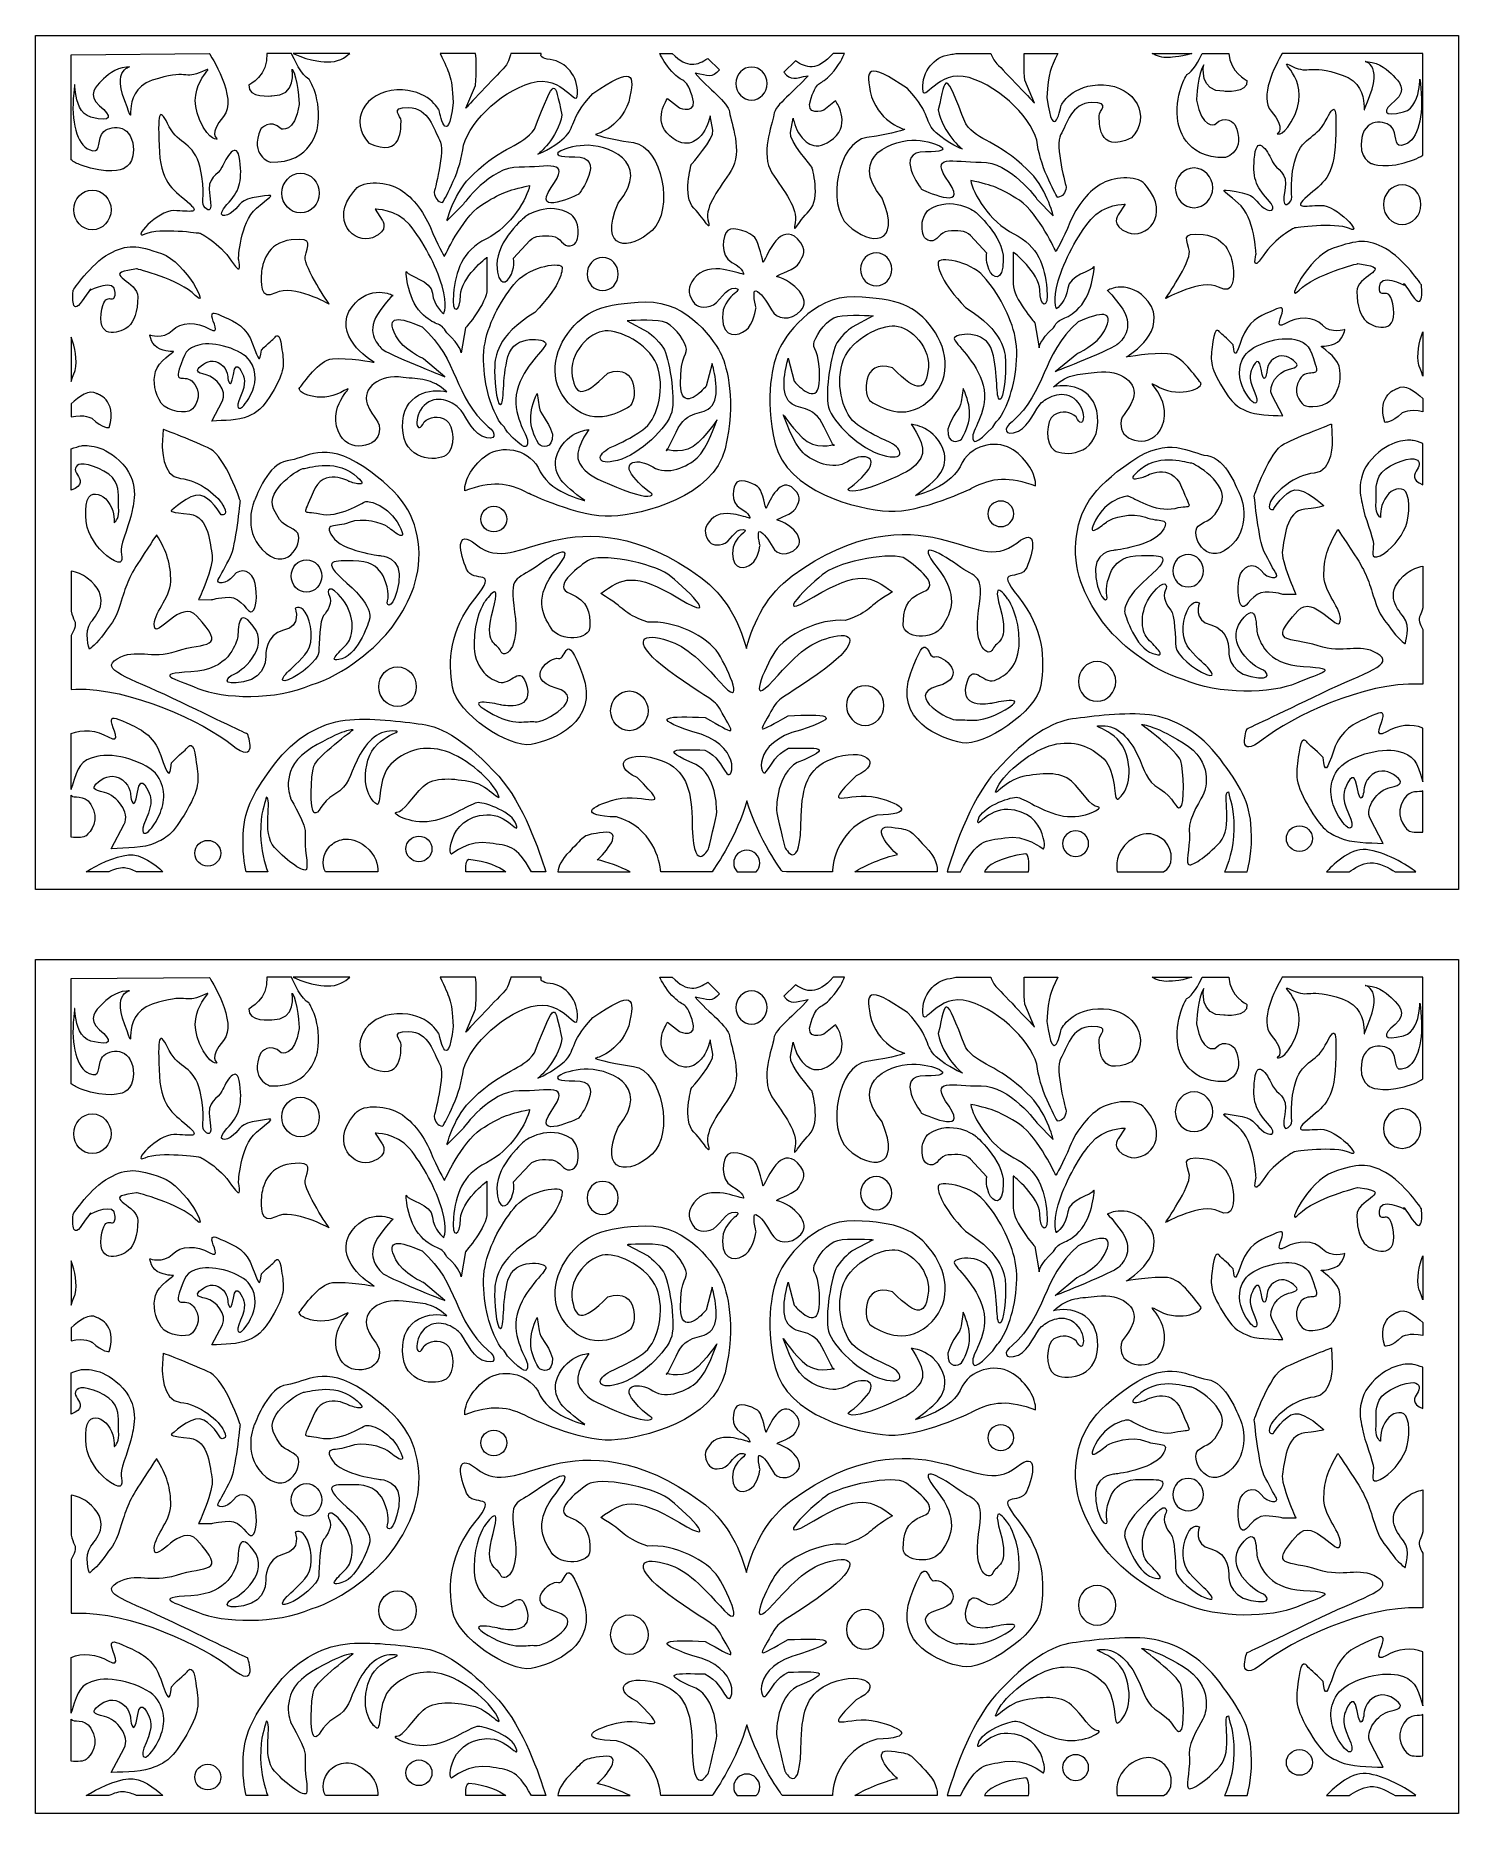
# Model space of a CAD drawing. Header units: centimetres. Extents: x -8 to 8.9, y -8.3 to 12.8.
import ezdxf

# ---------------------------------------------------------------- set-up
doc = ezdxf.new("R2010")
doc.units = ezdxf.units.CM
doc.header["$MEASUREMENT"] = 0
doc.layers.add('layer 1', color=7, linetype='Continuous')

msp = doc.modelspace()

# ---------------------------------------------------------------- linework, layer by layer
at = {"layer": 'layer 1', "color": 250, "lineweight": 9}
for points, knots in [([(-8.02008, 2.63851), (-8.02008, 2.63851), (8.90637, 2.63851), (8.90637, 2.63851), (8.90637, 2.63851), (8.90637, 2.63851), (8.90637, 12.79438), (8.90637, 12.79438), (8.90637, 12.79438), (8.90637, 12.79438), (-8.02008, 12.79438), (-8.02008, 12.79438), (-8.02008, 12.79438), (-8.02008, 12.79438), (-8.02008, 2.63851), (-8.02008, 2.63851)], [0, 0, 0, 0, 0.2, 0.2, 0.2, 0.2, 0.4, 0.4, 0.4, 0.4, 0.6, 0.6, 0.6, 0.6, 1, 1, 1, 1]), ([(-5.95254, 12.58144), (-5.95254, 12.58144), (-7.59691, 12.56702), (-7.59691, 12.56702), (-7.59691, 12.56702), (-7.59691, 12.56702), (-7.59691, 11.31551), (-7.59691, 11.31551), (-7.59691, 11.31551), (-7.56504, 11.29241), (-7.52589, 11.27106), (-7.47779, 11.25286), (-7.47779, 11.25286), (-7.16398, 11.13411), (-6.98154, 11.20833), (-6.98154, 11.20833), (-6.98154, 11.20833), (-6.98154, 11.20833), (-6.81369, 11.2677), (-6.86477, 11.52006), (-6.86477, 11.52006), (-6.91586, 11.77242), (-7.18588, 11.72046), (-7.23696, 11.61655), (-7.23696, 11.61655), (-7.28805, 11.51264), (-7.23696, 11.37904), (-7.38292, 11.43842), (-7.38292, 11.43842), (-7.52888, 11.49779), (-7.60186, 11.77242), (-7.56537, 12.10642), (-7.56537, 12.10642), (-7.52888, 12.44042), (-7.61645, 11.89117), (-7.36103, 11.82437), (-7.36103, 11.82437), (-7.1056, 11.75757), (-7.1056, 11.83179), (-7.25886, 11.95797), (-7.25886, 11.95797), (-7.41211, 12.08415), (-7.29534, 12.19548), (-7.23696, 12.25486), (-7.23696, 12.25486), (-7.17858, 12.31424), (-7.07641, 12.41073), (-6.93775, 12.41815), (-6.93775, 12.41815), (-6.79909, 12.42557), (-7.13479, 12.46268), (-6.95964, 12.01735), (-6.95964, 12.01735), (-6.78449, 11.57202), (-7.05452, 12.12126), (-6.63124, 12.26228), (-6.63124, 12.26228), (-6.20796, 12.40331), (-6.25905, 12.26228), (-6.03281, 12.3662), (-6.03281, 12.3662), (-5.80658, 12.47011), (-6.26635, 12.24002), (-6.0693, 11.79468), (-6.0693, 11.79468), (-5.94524, 11.52006), (-5.85767, 11.56459), (-5.85767, 11.56459), (-5.85767, 11.56459), (-5.85767, 11.56459), (-5.96713, 11.62397), (-5.78469, 11.83179), (-5.78469, 11.83179), (-5.60224, 12.03962), (-5.95254, 12.58144), (-5.95254, 12.58144)], [0, 0, 0, 0, 0.05, 0.05, 0.05, 0.05, 0.1, 0.1, 0.1, 0.1, 0.15, 0.15, 0.15, 0.15, 0.2, 0.2, 0.2, 0.2, 0.25, 0.25, 0.25, 0.25, 0.3, 0.3, 0.3, 0.3, 0.35, 0.35, 0.35, 0.35, 0.4, 0.4, 0.4, 0.4, 0.45, 0.45, 0.45, 0.45, 0.5, 0.5, 0.5, 0.5, 0.55, 0.55, 0.55, 0.55, 0.6, 0.6, 0.6, 0.6, 0.65, 0.65, 0.65, 0.65, 0.7, 0.7, 0.7, 0.7, 0.75, 0.75, 0.75, 0.75, 0.8, 0.8, 0.8, 0.8, 0.85, 0.85, 0.85, 0.85, 0.9, 0.9, 0.9, 0.9, 1, 1, 1, 1]), ([(-4.97499, 12.5828), (-4.95019, 12.5256), (-4.8534, 12.31319), (-4.76877, 12.27733), (-4.76877, 12.27733), (-4.76877, 12.27733), (-4.60549, 12.04069), (-4.66672, 11.69611), (-4.66672, 11.69611), (-4.66672, 11.69611), (-4.72795, 11.27265), (-5.22595, 11.28926), (-5.22595, 11.28926), (-5.22595, 11.28926), (-5.48312, 11.36399), (-5.34025, 11.68366), (-5.34025, 11.68366), (-5.34025, 11.68366), (-5.23004, 11.81651), (-5.09941, 11.68366), (-5.09941, 11.68366), (-5.09941, 11.68366), (-4.94021, 11.62553), (-4.88306, 11.97427), (-4.88306, 11.97427), (-4.88306, 11.97427), (-4.89939, 12.30639), (-4.96879, 12.39358), (-4.96879, 12.39358), (-4.96879, 12.39358), (-4.90756, 12.0656), (-5.20963, 12.07806), (-5.20963, 12.07806), (-5.20963, 12.07806), (-5.49945, 12.04484), (-5.48312, 12.20675), (-5.48312, 12.20675), (-5.48312, 12.20675), (-5.24339, 12.32249), (-5.27069, 12.5828), (-5.27069, 12.5828), (-5.27069, 12.5828), (-4.97499, 12.5828), (-4.97499, 12.5828)], [0, 0, 0, 0, 0.08333333, 0.08333333, 0.08333333, 0.08333333, 0.16666667, 0.16666667, 0.16666667, 0.16666667, 0.25, 0.25, 0.25, 0.25, 0.33333333, 0.33333333, 0.33333333, 0.33333333, 0.41666667, 0.41666667, 0.41666667, 0.41666667, 0.5, 0.5, 0.5, 0.5, 0.58333333, 0.58333333, 0.58333333, 0.58333333, 0.66666667, 0.66666667, 0.66666667, 0.66666667, 0.75, 0.75, 0.75, 0.75, 0.83333333, 0.83333333, 0.83333333, 0.83333333, 1, 1, 1, 1]), ([(-4.28295, 12.5828), (-4.33369, 12.53613), (-4.42893, 12.46984), (-4.55242, 12.48076), (-4.55242, 12.48076), (-4.55242, 12.48076), (-4.74759, 12.47696), (-4.95439, 12.5828), (-4.95439, 12.5828), (-4.95439, 12.5828), (-4.28295, 12.5828), (-4.28295, 12.5828)], [0, 0, 0, 0, 0.25, 0.25, 0.25, 0.25, 0.5, 0.5, 0.5, 0.5, 1, 1, 1, 1]), ([(-3.27953, 10.92811), (-3.27953, 10.92811), (-3.13932, 11.43372), (-3.21321, 11.55396), (-3.21321, 11.55396), (-3.2871, 11.6742), (-3.33882, 11.93722), (-3.58266, 11.93722), (-3.58266, 11.93722), (-3.82649, 11.93722), (-3.66393, 11.83952), (-3.67132, 11.77941), (-3.67132, 11.77941), (-3.67871, 11.71929), (-3.64177, 11.321), (-4.05555, 11.51639), (-4.05555, 11.51639), (-4.29938, 11.77189), (-4.09988, 12.13261), (-3.72304, 12.14763), (-3.72304, 12.14763), (-3.34621, 12.16266), (-3.2206, 11.90716), (-3.2206, 11.90716), (-3.2206, 11.90716), (-3.2206, 11.90716), (-3.12454, 11.41118), (-3.05065, 11.99734), (-3.05065, 11.99734), (-3.07183, 12.34194), (-3.0949, 12.3291), (-3.20644, 12.5828), (-3.20644, 12.5828), (-3.20644, 12.5828), (-2.78482, 12.5828), (-2.78482, 12.5828), (-2.78482, 12.5828), (-2.77832, 12.51084), (-2.77285, 12.36587), (-2.78613, 12.20234), (-2.78613, 12.20234), (-2.78613, 12.20234), (-2.90317, 11.9303), (-2.90317, 11.9303), (-2.90317, 11.9303), (-2.90317, 11.9303), (-2.54318, 12.31146), (-2.45599, 12.39863), (-2.45599, 12.39863), (-2.39785, 12.45676), (-2.37611, 12.53626), (-2.36808, 12.5828), (-2.36808, 12.5828), (-2.36808, 12.5828), (-2.00372, 12.5828), (-2.00372, 12.5828), (-2.00372, 12.5828), (-2.01597, 12.55535), (-2.00643, 12.52108), (-1.89797, 12.50835), (-1.89797, 12.50835), (-1.70586, 12.4858), (-1.56547, 12.30545), (-1.57286, 12.10255), (-1.57286, 12.10255), (-1.58025, 11.89964), (-1.73952, 12.34636), (-2.12375, 12.23364), (-2.12375, 12.23364), (-2.50797, 12.12091), (-2.90205, 11.72012), (-2.93899, 11.43455), (-2.93899, 11.43455), (-2.97594, 11.14899), (-3.17652, 10.80972), (-3.17652, 10.80972), (-3.17652, 10.80972), (-3.24076, 10.81877), (-3.26954, 10.86177), (-3.27953, 10.92811)], [0, 0, 0, 0, 0.04761905, 0.04761905, 0.04761905, 0.04761905, 0.0952381, 0.0952381, 0.0952381, 0.0952381, 0.14285714, 0.14285714, 0.14285714, 0.14285714, 0.19047619, 0.19047619, 0.19047619, 0.19047619, 0.23809524, 0.23809524, 0.23809524, 0.23809524, 0.28571429, 0.28571429, 0.28571429, 0.28571429, 0.33333333, 0.33333333, 0.33333333, 0.33333333, 0.38095238, 0.38095238, 0.38095238, 0.38095238, 0.42857143, 0.42857143, 0.42857143, 0.42857143, 0.47619048, 0.47619048, 0.47619048, 0.47619048, 0.52380952, 0.52380952, 0.52380952, 0.52380952, 0.57142857, 0.57142857, 0.57142857, 0.57142857, 0.61904762, 0.61904762, 0.61904762, 0.61904762, 0.66666667, 0.66666667, 0.66666667, 0.66666667, 0.71428571, 0.71428571, 0.71428571, 0.71428571, 0.76190476, 0.76190476, 0.76190476, 0.76190476, 0.80952381, 0.80952381, 0.80952381, 0.80952381, 0.85714286, 0.85714286, 0.85714286, 0.85714286, 0.9047619, 0.9047619, 0.9047619, 0.9047619, 1, 1, 1, 1]), ([(-0.59455, 12.5828), (-0.57183, 12.53155), (-0.52818, 12.45226), (-0.44923, 12.36579), (-0.44923, 12.36579), (-0.31339, 12.217), (-0.29249, 12.31265), (-0.20889, 12.07884), (-0.20889, 12.07884), (-0.1253, 11.84504), (-0.36041, 11.93537), (-0.36041, 11.93537), (-0.36041, 11.93537), (-0.36041, 11.93537), (-0.50148, 12.04696), (-0.50148, 12.04696), (-0.50148, 12.04696), (-0.50148, 12.04696), (-0.68999, 11.78184), (-0.47605, 11.60095), (-0.47605, 11.60095), (-0.26211, 11.42007), (-0.13503, 11.56205), (-0.07827, 11.6378), (-0.07827, 11.6378), (-0.02152, 11.71354), (0.00532, 11.83972), (0.00532, 11.83972), (0.00532, 11.83972), (0.00532, 11.83972), (0.03667, 11.66968), (0.03667, 11.66968), (0.03667, 11.66968), (0.05494, 11.57058), (-0.21934, 11.26052), (-0.21934, 11.26052), (-0.21934, 11.26052), (-0.21934, 11.26052), (-0.32906, 10.88324), (-0.18799, 10.73976), (-0.18799, 10.73976), (-0.04693, 10.59629), (0.01577, 10.43688), (-0.0208, 10.6016), (-0.0208, 10.6016), (-0.05737, 10.76633), (0.11504, 10.97357), (0.25611, 11.19144), (0.25611, 11.19144), (0.39718, 11.4093), (0.25148, 11.76014), (0.23521, 11.88223), (0.23521, 11.88223), (0.21895, 12.00433), (-0.01691, 12.15951), (-0.17301, 12.3463), (-0.17301, 12.3463), (-0.01755, 12.31832), (0.02645, 12.27899), (0.11504, 12.38704), (0.11504, 12.38704), (0.11504, 12.38704), (-0.02359, 12.52237), (-0.02359, 12.52237), (-0.02359, 12.52237), (-0.14356, 12.44309), (-0.26756, 12.39661), (-0.44516, 12.5828), (-0.44516, 12.5828), (-0.44516, 12.5828), (-0.59455, 12.5828), (-0.59455, 12.5828)], [0, 0, 0, 0, 0.05263158, 0.05263158, 0.05263158, 0.05263158, 0.10526316, 0.10526316, 0.10526316, 0.10526316, 0.15789474, 0.15789474, 0.15789474, 0.15789474, 0.21052632, 0.21052632, 0.21052632, 0.21052632, 0.26315789, 0.26315789, 0.26315789, 0.26315789, 0.31578947, 0.31578947, 0.31578947, 0.31578947, 0.36842105, 0.36842105, 0.36842105, 0.36842105, 0.42105263, 0.42105263, 0.42105263, 0.42105263, 0.47368421, 0.47368421, 0.47368421, 0.47368421, 0.52631579, 0.52631579, 0.52631579, 0.52631579, 0.57894737, 0.57894737, 0.57894737, 0.57894737, 0.63157895, 0.63157895, 0.63157895, 0.63157895, 0.68421053, 0.68421053, 0.68421053, 0.68421053, 0.73684211, 0.73684211, 0.73684211, 0.73684211, 0.78947368, 0.78947368, 0.78947368, 0.78947368, 0.84210526, 0.84210526, 0.84210526, 0.84210526, 0.89473684, 0.89473684, 0.89473684, 0.89473684, 1, 1, 1, 1]), ([(1.60279, 12.5828), (1.58541, 12.53648), (1.54163, 12.44181), (1.44544, 12.33646), (1.44544, 12.33646), (1.3096, 12.18767), (1.2887, 12.28332), (1.2051, 12.04951), (1.2051, 12.04951), (1.1215, 11.81571), (1.35662, 11.90604), (1.35662, 11.90604), (1.35662, 11.90604), (1.35662, 11.90604), (1.49769, 12.01763), (1.49769, 12.01763), (1.49769, 12.01763), (1.49769, 12.01763), (1.6862, 11.75251), (1.47226, 11.57162), (1.47226, 11.57162), (1.25832, 11.39074), (1.13124, 11.53272), (1.07448, 11.60847), (1.07448, 11.60847), (1.01772, 11.68421), (0.99088, 11.81039), (0.99088, 11.81039), (0.99088, 11.81039), (0.99088, 11.81039), (0.95954, 11.64035), (0.95954, 11.64035), (0.95954, 11.64035), (0.94127, 11.54125), (1.21555, 11.23119), (1.21555, 11.23119), (1.21555, 11.23119), (1.21555, 11.23119), (1.32527, 10.85391), (1.1842, 10.71043), (1.1842, 10.71043), (1.04313, 10.56696), (0.98044, 10.40755), (1.01701, 10.57228), (1.01701, 10.57228), (1.05358, 10.737), (0.88116, 10.94424), (0.7401, 11.16211), (0.7401, 11.16211), (0.59903, 11.37997), (0.74473, 11.73081), (0.76099, 11.8529), (0.76099, 11.8529), (0.77726, 11.975), (1.01312, 12.13018), (1.16922, 12.31697), (1.16922, 12.31697), (1.01375, 12.28899), (0.96975, 12.24966), (0.88116, 12.35772), (0.88116, 12.35772), (0.88116, 12.35772), (1.0198, 12.49304), (1.0198, 12.49304), (1.0198, 12.49304), (1.1457, 12.40984), (1.27604, 12.36272), (1.46812, 12.5828), (1.46812, 12.5828), (1.46812, 12.5828), (1.60279, 12.5828), (1.60279, 12.5828)], [0, 0, 0, 0, 0.05263158, 0.05263158, 0.05263158, 0.05263158, 0.10526316, 0.10526316, 0.10526316, 0.10526316, 0.15789474, 0.15789474, 0.15789474, 0.15789474, 0.21052632, 0.21052632, 0.21052632, 0.21052632, 0.26315789, 0.26315789, 0.26315789, 0.26315789, 0.31578947, 0.31578947, 0.31578947, 0.31578947, 0.36842105, 0.36842105, 0.36842105, 0.36842105, 0.42105263, 0.42105263, 0.42105263, 0.42105263, 0.47368421, 0.47368421, 0.47368421, 0.47368421, 0.52631579, 0.52631579, 0.52631579, 0.52631579, 0.57894737, 0.57894737, 0.57894737, 0.57894737, 0.63157895, 0.63157895, 0.63157895, 0.63157895, 0.68421053, 0.68421053, 0.68421053, 0.68421053, 0.73684211, 0.73684211, 0.73684211, 0.73684211, 0.78947368, 0.78947368, 0.78947368, 0.78947368, 0.84210526, 0.84210526, 0.84210526, 0.84210526, 0.89473684, 0.89473684, 0.89473684, 0.89473684, 1, 1, 1, 1]), ([(3.89592, 10.8453), (3.89592, 10.8453), (3.56985, 11.29825), (3.22788, 11.29016), (3.22788, 11.29016), (2.8859, 11.28207), (2.59959, 11.4034), (2.84613, 11.04751), (2.84613, 11.04751), (3.09267, 10.69162), (2.52006, 10.96662), (2.52006, 10.96662), (2.52006, 10.96662), (2.52006, 10.96662), (2.17809, 11.41958), (2.56778, 11.41149), (2.56778, 11.41149), (2.95747, 11.4034), (2.71093, 11.53282), (2.45644, 11.54899), (2.45644, 11.54899), (2.20195, 11.56517), (1.62933, 11.37105), (2.05084, 10.86147), (2.05084, 10.86147), (2.29046, 10.28831), (1.90769, 10.29528), (1.64524, 10.53793), (1.64524, 10.53793), (1.38279, 10.78059), (1.52594, 11.53282), (1.86792, 11.58135), (1.86792, 11.58135), (2.2099, 11.62988), (2.32124, 11.67841), (2.32124, 11.67841), (2.32124, 11.67841), (2.32124, 11.67841), (2.04289, 11.74312), (1.92359, 12.06666), (1.92359, 12.06666), (1.84408, 12.41332), (1.86563, 12.49185), (2.35305, 12.16372), (2.35305, 12.16372), (2.64722, 11.84137), (2.54961, 11.7674), (2.69276, 11.63799), (2.69276, 11.63799), (2.83591, 11.50857), (3.00519, 11.44384), (3.00519, 11.44384), (3.00519, 11.44384), (3.00519, 11.44384), (2.7666, 11.62988), (2.71889, 11.91298), (2.71889, 11.91298), (2.81432, 12.32549), (2.79046, 12.39828), (3.04496, 11.74312), (3.04496, 11.74312), (3.19494, 11.53282), (3.41771, 11.55235), (3.77663, 11.20119), (3.77663, 11.20119), (3.99931, 11.00707), (4.08679, 10.65117), (4.08679, 10.65117), (4.08679, 10.65117), (4.08679, 10.65117), (3.89592, 10.8453), (3.89592, 10.8453)], [0, 0, 0, 0, 0.05263158, 0.05263158, 0.05263158, 0.05263158, 0.10526316, 0.10526316, 0.10526316, 0.10526316, 0.15789474, 0.15789474, 0.15789474, 0.15789474, 0.21052632, 0.21052632, 0.21052632, 0.21052632, 0.26315789, 0.26315789, 0.26315789, 0.26315789, 0.31578947, 0.31578947, 0.31578947, 0.31578947, 0.36842105, 0.36842105, 0.36842105, 0.36842105, 0.42105263, 0.42105263, 0.42105263, 0.42105263, 0.47368421, 0.47368421, 0.47368421, 0.47368421, 0.52631579, 0.52631579, 0.52631579, 0.52631579, 0.57894737, 0.57894737, 0.57894737, 0.57894737, 0.63157895, 0.63157895, 0.63157895, 0.63157895, 0.68421053, 0.68421053, 0.68421053, 0.68421053, 0.73684211, 0.73684211, 0.73684211, 0.73684211, 0.78947368, 0.78947368, 0.78947368, 0.78947368, 0.84210526, 0.84210526, 0.84210526, 0.84210526, 0.89473684, 0.89473684, 0.89473684, 0.89473684, 1, 1, 1, 1]), ([(4.24049, 10.98828), (4.24049, 10.98828), (4.10028, 11.4939), (4.17417, 11.61414), (4.17417, 11.61414), (4.24806, 11.73438), (4.29978, 11.9974), (4.54362, 11.9974), (4.54362, 11.9974), (4.78745, 11.9974), (4.6249, 11.8997), (4.63228, 11.83958), (4.63228, 11.83958), (4.63967, 11.77947), (4.60273, 11.38118), (5.01651, 11.57656), (5.01651, 11.57656), (5.26035, 11.83207), (5.06084, 12.19278), (4.68401, 12.20781), (4.68401, 12.20781), (4.30717, 12.22284), (4.18156, 11.96734), (4.18156, 11.96734), (4.18156, 11.96734), (4.18156, 11.96734), (4.0855, 11.47136), (4.01161, 12.05751), (4.01161, 12.05751), (4.03096, 12.37235), (4.05189, 12.38883), (4.14042, 12.5828), (4.14042, 12.5828), (4.14042, 12.5828), (3.7417, 12.5828), (3.7417, 12.5828), (3.7417, 12.5828), (3.73776, 12.50373), (3.73685, 12.38865), (3.74709, 12.26252), (3.74709, 12.26252), (3.74709, 12.26252), (3.86413, 11.99048), (3.86413, 11.99048), (3.86413, 11.99048), (3.86413, 11.99048), (3.50414, 12.37164), (3.41695, 12.45881), (3.41695, 12.45881), (3.37963, 12.49612), (3.35732, 12.54224), (3.34399, 12.5828), (3.34399, 12.5828), (3.34399, 12.5828), (2.92608, 12.5828), (2.92608, 12.5828), (2.92608, 12.5828), (2.90976, 12.57686), (2.88789, 12.57192), (2.85894, 12.56853), (2.85894, 12.56853), (2.66682, 12.54598), (2.52643, 12.36562), (2.53382, 12.16272), (2.53382, 12.16272), (2.54121, 11.95982), (2.70049, 12.40654), (3.08471, 12.29381), (3.08471, 12.29381), (3.46894, 12.18109), (3.86301, 11.7803), (3.89996, 11.49473), (3.89996, 11.49473), (3.9369, 11.20917), (4.13748, 10.8699), (4.13748, 10.8699), (4.13748, 10.8699), (4.20172, 10.87895), (4.2305, 10.92195), (4.24049, 10.98828)], [0, 0, 0, 0, 0.04761905, 0.04761905, 0.04761905, 0.04761905, 0.0952381, 0.0952381, 0.0952381, 0.0952381, 0.14285714, 0.14285714, 0.14285714, 0.14285714, 0.19047619, 0.19047619, 0.19047619, 0.19047619, 0.23809524, 0.23809524, 0.23809524, 0.23809524, 0.28571429, 0.28571429, 0.28571429, 0.28571429, 0.33333333, 0.33333333, 0.33333333, 0.33333333, 0.38095238, 0.38095238, 0.38095238, 0.38095238, 0.42857143, 0.42857143, 0.42857143, 0.42857143, 0.47619048, 0.47619048, 0.47619048, 0.47619048, 0.52380952, 0.52380952, 0.52380952, 0.52380952, 0.57142857, 0.57142857, 0.57142857, 0.57142857, 0.61904762, 0.61904762, 0.61904762, 0.61904762, 0.66666667, 0.66666667, 0.66666667, 0.66666667, 0.71428571, 0.71428571, 0.71428571, 0.71428571, 0.76190476, 0.76190476, 0.76190476, 0.76190476, 0.80952381, 0.80952381, 0.80952381, 0.80952381, 0.85714286, 0.85714286, 0.85714286, 0.85714286, 0.9047619, 0.9047619, 0.9047619, 0.9047619, 1, 1, 1, 1]), ([(5.26153, 12.5828), (5.31318, 12.55188), (5.38068, 12.52721), (5.45978, 12.5342), (5.45978, 12.5342), (5.45978, 12.5342), (5.58124, 12.53184), (5.73405, 12.5828), (5.73405, 12.5828), (5.73405, 12.5828), (5.26153, 12.5828), (5.26153, 12.5828)], [0, 0, 0, 0, 0.25, 0.25, 0.25, 0.25, 0.5, 0.5, 0.5, 0.5, 1, 1, 1, 1]), ([(5.858, 12.5828), (5.81745, 12.49767), (5.74299, 12.35911), (5.67612, 12.33077), (5.67612, 12.33077), (5.67612, 12.33077), (5.51284, 12.09413), (5.57407, 11.74955), (5.57407, 11.74955), (5.57407, 11.74955), (5.6353, 11.32609), (6.13331, 11.3427), (6.13331, 11.3427), (6.13331, 11.3427), (6.39048, 11.41743), (6.24761, 11.7371), (6.24761, 11.7371), (6.24761, 11.7371), (6.13739, 11.86995), (6.00677, 11.7371), (6.00677, 11.7371), (6.00677, 11.7371), (5.84757, 11.67898), (5.79042, 12.02771), (5.79042, 12.02771), (5.79042, 12.02771), (5.80675, 12.35983), (5.87614, 12.44702), (5.87614, 12.44702), (5.87614, 12.44702), (5.81491, 12.11904), (6.11698, 12.1315), (6.11698, 12.1315), (6.11698, 12.1315), (6.4068, 12.09829), (6.39048, 12.2602), (6.39048, 12.2602), (6.39048, 12.2602), (6.1837, 12.36004), (6.1761, 12.5828), (6.1761, 12.5828), (6.1761, 12.5828), (5.858, 12.5828), (5.858, 12.5828)], [0, 0, 0, 0, 0.08333333, 0.08333333, 0.08333333, 0.08333333, 0.16666667, 0.16666667, 0.16666667, 0.16666667, 0.25, 0.25, 0.25, 0.25, 0.33333333, 0.33333333, 0.33333333, 0.33333333, 0.41666667, 0.41666667, 0.41666667, 0.41666667, 0.5, 0.5, 0.5, 0.5, 0.58333333, 0.58333333, 0.58333333, 0.58333333, 0.66666667, 0.66666667, 0.66666667, 0.66666667, 0.75, 0.75, 0.75, 0.75, 0.83333333, 0.83333333, 0.83333333, 0.83333333, 1, 1, 1, 1]), ([(8.4832, 12.5828), (8.4832, 12.5828), (8.4832, 11.37322), (8.4832, 11.37322), (8.4832, 11.37322), (8.45264, 11.35203), (8.4157, 11.33244), (8.37107, 11.31554), (8.37107, 11.31554), (8.05726, 11.19679), (7.87481, 11.27101), (7.87481, 11.27101), (7.87481, 11.27101), (7.87481, 11.27101), (7.70696, 11.33039), (7.75804, 11.58274), (7.75804, 11.58274), (7.80913, 11.8351), (8.07915, 11.78314), (8.13024, 11.67923), (8.13024, 11.67923), (8.18132, 11.57532), (8.13024, 11.44172), (8.27619, 11.5011), (8.27619, 11.5011), (8.42215, 11.56048), (8.49513, 11.8351), (8.45864, 12.1691), (8.45864, 12.1691), (8.42215, 12.5031), (8.50973, 11.95385), (8.2543, 11.88705), (8.2543, 11.88705), (7.99887, 11.82025), (7.99887, 11.89448), (8.15213, 12.02065), (8.15213, 12.02065), (8.30538, 12.14683), (8.18862, 12.25817), (8.13024, 12.31754), (8.13024, 12.31754), (8.07185, 12.37692), (7.96968, 12.47341), (7.83102, 12.48083), (7.83102, 12.48083), (7.69236, 12.48825), (8.02806, 12.52537), (7.85292, 12.08003), (7.85292, 12.08003), (7.67777, 11.6347), (7.94779, 12.18394), (7.52451, 12.32497), (7.52451, 12.32497), (7.10124, 12.46599), (7.15232, 12.32497), (6.92609, 12.42888), (6.92609, 12.42888), (6.69985, 12.53279), (7.15962, 12.3027), (6.96258, 11.85737), (6.96258, 11.85737), (6.83851, 11.58274), (6.75094, 11.62728), (6.75094, 11.62728), (6.75094, 11.62728), (6.75094, 11.62728), (6.86041, 11.68665), (6.67796, 11.89448), (6.67796, 11.89448), (6.53309, 12.0595), (6.72411, 12.43508), (6.80893, 12.5828), (6.80893, 12.5828), (6.80893, 12.5828), (8.4832, 12.5828), (8.4832, 12.5828)], [0, 0, 0, 0, 0.05, 0.05, 0.05, 0.05, 0.1, 0.1, 0.1, 0.1, 0.15, 0.15, 0.15, 0.15, 0.2, 0.2, 0.2, 0.2, 0.25, 0.25, 0.25, 0.25, 0.3, 0.3, 0.3, 0.3, 0.35, 0.35, 0.35, 0.35, 0.4, 0.4, 0.4, 0.4, 0.45, 0.45, 0.45, 0.45, 0.5, 0.5, 0.5, 0.5, 0.55, 0.55, 0.55, 0.55, 0.6, 0.6, 0.6, 0.6, 0.65, 0.65, 0.65, 0.65, 0.7, 0.7, 0.7, 0.7, 0.75, 0.75, 0.75, 0.75, 0.8, 0.8, 0.8, 0.8, 0.85, 0.85, 0.85, 0.85, 0.9, 0.9, 0.9, 0.9, 1, 1, 1, 1]), ([(-2.93496, 10.78512), (-2.93496, 10.78512), (-2.60889, 11.23807), (-2.26691, 11.22998), (-2.26691, 11.22998), (-1.92494, 11.2219), (-1.63863, 11.34322), (-1.88517, 10.98733), (-1.88517, 10.98733), (-2.13171, 10.63144), (-1.5591, 10.90645), (-1.5591, 10.90645), (-1.5591, 10.90645), (-1.5591, 10.90645), (-1.21712, 11.3594), (-1.60682, 11.35131), (-1.60682, 11.35131), (-1.99651, 11.34322), (-1.74997, 11.47264), (-1.49548, 11.48882), (-1.49548, 11.48882), (-1.24098, 11.50499), (-0.66837, 11.31087), (-1.08988, 10.8013), (-1.08988, 10.8013), (-1.3295, 10.22813), (-0.94672, 10.2351), (-0.68428, 10.47776), (-0.68428, 10.47776), (-0.42183, 10.72041), (-0.56498, 11.47264), (-0.90696, 11.52117), (-0.90696, 11.52117), (-1.24894, 11.5697), (-1.36028, 11.61823), (-1.36028, 11.61823), (-1.36028, 11.61823), (-1.36028, 11.61823), (-1.08192, 11.68294), (-0.96263, 12.00648), (-0.96263, 12.00648), (-0.88312, 12.35314), (-0.90467, 12.43167), (-1.39209, 12.10354), (-1.39209, 12.10354), (-1.68626, 11.78119), (-1.58864, 11.70723), (-1.7318, 11.57781), (-1.7318, 11.57781), (-1.87495, 11.4484), (-2.04423, 11.38367), (-2.04423, 11.38367), (-2.04423, 11.38367), (-2.04423, 11.38367), (-1.80564, 11.5697), (-1.75793, 11.8528), (-1.75793, 11.8528), (-1.85336, 12.26531), (-1.8295, 12.33811), (-2.084, 11.68294), (-2.084, 11.68294), (-2.23398, 11.47264), (-2.45675, 11.49218), (-2.81567, 11.14101), (-2.81567, 11.14101), (-3.03835, 10.94689), (-3.12583, 10.59099), (-3.12583, 10.59099), (-3.12583, 10.59099), (-3.12583, 10.59099), (-2.93496, 10.78512), (-2.93496, 10.78512)], [0, 0, 0, 0, 0.05263158, 0.05263158, 0.05263158, 0.05263158, 0.10526316, 0.10526316, 0.10526316, 0.10526316, 0.15789474, 0.15789474, 0.15789474, 0.15789474, 0.21052632, 0.21052632, 0.21052632, 0.21052632, 0.26315789, 0.26315789, 0.26315789, 0.26315789, 0.31578947, 0.31578947, 0.31578947, 0.31578947, 0.36842105, 0.36842105, 0.36842105, 0.36842105, 0.42105263, 0.42105263, 0.42105263, 0.42105263, 0.47368421, 0.47368421, 0.47368421, 0.47368421, 0.52631579, 0.52631579, 0.52631579, 0.52631579, 0.57894737, 0.57894737, 0.57894737, 0.57894737, 0.63157895, 0.63157895, 0.63157895, 0.63157895, 0.68421053, 0.68421053, 0.68421053, 0.68421053, 0.73684211, 0.73684211, 0.73684211, 0.73684211, 0.78947368, 0.78947368, 0.78947368, 0.78947368, 0.84210526, 0.84210526, 0.84210526, 0.84210526, 0.89473684, 0.89473684, 0.89473684, 0.89473684, 1, 1, 1, 1]), ([(0.31192, 12.22326), (0.31192, 12.33179), (0.39533, 12.42031), (0.49759, 12.42031), (0.49759, 12.42031), (0.59986, 12.42031), (0.68327, 12.33179), (0.68327, 12.22326), (0.68327, 12.22326), (0.68327, 12.11473), (0.59986, 12.02621), (0.49759, 12.02621), (0.49759, 12.02621), (0.39533, 12.02621), (0.31192, 12.11473), (0.31192, 12.22326)], [0, 0, 0, 0, 0.2, 0.2, 0.2, 0.2, 0.4, 0.4, 0.4, 0.4, 0.6, 0.6, 0.6, 0.6, 1, 1, 1, 1]), ([(-5.60533, 10.13521), (-5.60533, 10.13521), (-5.54227, 9.89071), (-5.68809, 10.11116), (-5.68809, 10.11116), (-5.8339, 10.33161), (-6.06248, 10.44384), (-6.06248, 10.44384), (-6.06248, 10.44384), (-6.06248, 10.44384), (-6.53934, 10.51599), (-6.71669, 10.43582), (-6.71669, 10.43582), (-6.89404, 10.35566), (-6.56693, 10.71639), (-6.37382, 10.71238), (-6.37382, 10.71238), (-6.18071, 10.70838), (-6.0349, 10.66429), (-6.21618, 10.8206), (-6.21618, 10.8206), (-6.39747, 10.97692), (-6.5354, 11.04105), (-6.55117, 11.48596), (-6.55117, 11.48596), (-6.56693, 11.93087), (-6.54329, 11.93087), (-6.429, 11.71042), (-6.429, 11.71042), (-6.31471, 11.48997), (-6.13736, 11.53406), (-6.06248, 11.22543), (-6.06248, 11.22543), (-5.9876, 10.9168), (-6.0546, 10.80858), (-6.01913, 10.76449), (-6.01913, 10.76449), (-5.98366, 10.7204), (-5.90484, 10.65627), (-5.94819, 10.88874), (-5.94819, 10.88874), (-5.99154, 11.12122), (-5.84573, 11.12923), (-5.80238, 11.22944), (-5.80238, 11.22944), (-5.75902, 11.32964), (-5.62112, 11.57405), (-5.58956, 11.3096), (-5.58956, 11.3096), (-5.558, 11.04516), (-5.60002, 10.94101), (-5.74326, 10.78453), (-5.74326, 10.78453), (-5.8865, 10.62806), (-5.75902, 10.62421), (-5.66838, 10.70437), (-5.66838, 10.70437), (-5.57774, 10.78453), (-5.59235, 10.84324), (-5.36887, 10.87672), (-5.36887, 10.87672), (-5.14538, 10.9102), (-5.18863, 10.91426), (-5.39251, 10.74044), (-5.39251, 10.74044), (-5.5935, 10.56809), (-5.60533, 10.13521), (-5.60533, 10.13521)], [0, 0, 0, 0, 0.05555556, 0.05555556, 0.05555556, 0.05555556, 0.11111111, 0.11111111, 0.11111111, 0.11111111, 0.16666667, 0.16666667, 0.16666667, 0.16666667, 0.22222222, 0.22222222, 0.22222222, 0.22222222, 0.27777778, 0.27777778, 0.27777778, 0.27777778, 0.33333333, 0.33333333, 0.33333333, 0.33333333, 0.38888889, 0.38888889, 0.38888889, 0.38888889, 0.44444444, 0.44444444, 0.44444444, 0.44444444, 0.5, 0.5, 0.5, 0.5, 0.55555556, 0.55555556, 0.55555556, 0.55555556, 0.61111111, 0.61111111, 0.61111111, 0.61111111, 0.66666667, 0.66666667, 0.66666667, 0.66666667, 0.72222222, 0.72222222, 0.72222222, 0.72222222, 0.77777778, 0.77777778, 0.77777778, 0.77777778, 0.83333333, 0.83333333, 0.83333333, 0.83333333, 0.88888889, 0.88888889, 0.88888889, 0.88888889, 1, 1, 1, 1]), ([(6.4986, 10.19789), (6.4986, 10.19789), (6.43554, 9.95339), (6.58136, 10.17384), (6.58136, 10.17384), (6.72718, 10.39429), (6.95576, 10.50652), (6.95576, 10.50652), (6.95576, 10.50652), (6.95576, 10.50652), (7.43262, 10.57867), (7.60996, 10.4985), (7.60996, 10.4985), (7.78731, 10.41834), (7.4602, 10.77907), (7.2671, 10.77507), (7.2671, 10.77507), (7.07399, 10.77106), (6.92817, 10.72697), (7.10945, 10.88329), (7.10945, 10.88329), (7.29074, 11.03961), (7.42868, 11.10374), (7.44444, 11.54864), (7.44444, 11.54864), (7.4602, 11.99355), (7.43656, 11.99355), (7.32227, 11.7731), (7.32227, 11.7731), (7.20798, 11.55265), (7.03064, 11.59674), (6.95576, 11.28811), (6.95576, 11.28811), (6.88088, 10.97948), (6.94787, 10.87126), (6.9124, 10.82717), (6.9124, 10.82717), (6.87694, 10.78308), (6.79811, 10.71895), (6.84147, 10.95143), (6.84147, 10.95143), (6.88482, 11.1839), (6.739, 11.19192), (6.69565, 11.29212), (6.69565, 11.29212), (6.6523, 11.39232), (6.51439, 11.63673), (6.48283, 11.37228), (6.48283, 11.37228), (6.45127, 11.10784), (6.49329, 11.00369), (6.63653, 10.84721), (6.63653, 10.84721), (6.77978, 10.69074), (6.6523, 10.68689), (6.56166, 10.76705), (6.56166, 10.76705), (6.47101, 10.84721), (6.48562, 10.90592), (6.26214, 10.9394), (6.26214, 10.9394), (6.03865, 10.97288), (6.08191, 10.97694), (6.28578, 10.80312), (6.28578, 10.80312), (6.48678, 10.63077), (6.4986, 10.19789), (6.4986, 10.19789)], [0, 0, 0, 0, 0.05555556, 0.05555556, 0.05555556, 0.05555556, 0.11111111, 0.11111111, 0.11111111, 0.11111111, 0.16666667, 0.16666667, 0.16666667, 0.16666667, 0.22222222, 0.22222222, 0.22222222, 0.22222222, 0.27777778, 0.27777778, 0.27777778, 0.27777778, 0.33333333, 0.33333333, 0.33333333, 0.33333333, 0.38888889, 0.38888889, 0.38888889, 0.38888889, 0.44444444, 0.44444444, 0.44444444, 0.44444444, 0.5, 0.5, 0.5, 0.5, 0.55555556, 0.55555556, 0.55555556, 0.55555556, 0.61111111, 0.61111111, 0.61111111, 0.61111111, 0.66666667, 0.66666667, 0.66666667, 0.66666667, 0.72222222, 0.72222222, 0.72222222, 0.72222222, 0.77777778, 0.77777778, 0.77777778, 0.77777778, 0.83333333, 0.83333333, 0.83333333, 0.83333333, 0.88888889, 0.88888889, 0.88888889, 0.88888889, 1, 1, 1, 1]), ([(5.53838, 10.9835), (5.53838, 11.11356), (5.63833, 11.21964), (5.76089, 11.21964), (5.76089, 11.21964), (5.88344, 11.21964), (5.9834, 11.11356), (5.9834, 10.9835), (5.9834, 10.9835), (5.9834, 10.85344), (5.88344, 10.74736), (5.76089, 10.74736), (5.76089, 10.74736), (5.63833, 10.74736), (5.53838, 10.85344), (5.53838, 10.9835)], [0, 0, 0, 0, 0.2, 0.2, 0.2, 0.2, 0.4, 0.4, 0.4, 0.4, 0.6, 0.6, 0.6, 0.6, 1, 1, 1, 1]), ([(-4.6451, 10.92082), (-4.6451, 11.05088), (-4.74506, 11.15696), (-4.86761, 11.15696), (-4.86761, 11.15696), (-4.99017, 11.15696), (-5.09013, 11.05088), (-5.09013, 10.92082), (-5.09013, 10.92082), (-5.09013, 10.79076), (-4.99017, 10.68468), (-4.86761, 10.68468), (-4.86761, 10.68468), (-4.74506, 10.68468), (-4.6451, 10.79076), (-4.6451, 10.92082)], [0, 0, 0, 0, 0.2, 0.2, 0.2, 0.2, 0.4, 0.4, 0.4, 0.4, 0.6, 0.6, 0.6, 0.6, 1, 1, 1, 1]), ([(-2.95659, 9.0201), (-2.95659, 9.0201), (-2.90466, 9.31925), (-2.90466, 9.31925), (-2.90466, 9.31925), (-2.90466, 9.31925), (-2.65001, 9.60745), (-2.65001, 9.78148), (-2.65001, 9.78148), (-2.65001, 9.95551), (-2.65001, 10.15854), (-2.65001, 10.15854), (-2.65001, 10.15854), (-2.65001, 10.15854), (-2.96372, 9.912), (-2.96372, 9.70897), (-2.96372, 9.70897), (-2.96372, 9.50593), (-3.0778, 9.45518), (-3.04928, 9.72347), (-3.04928, 9.72347), (-3.02076, 9.99177), (-2.95063, 10.23257), (-2.65714, 10.37608), (-2.65714, 10.37608), (-2.36366, 10.51959), (-2.16519, 10.86592), (-2.1438, 11.01094), (-2.1438, 11.01094), (-2.42567, 10.94818), (-2.47829, 10.92484), (-2.7245, 10.7749), (-2.7245, 10.7749), (-2.95475, 10.60873), (-3.15622, 10.1658), (-3.15622, 10.1658), (-3.15622, 10.1658), (-3.15622, 10.1658), (-3.24385, 10.31477), (-3.32332, 10.51056), (-3.32332, 10.51056), (-3.40278, 10.70634), (-3.55652, 10.90001), (-3.71338, 10.97978), (-3.71338, 10.97978), (-3.87023, 11.05954), (-4.15438, 11.07945), (-4.23281, 10.94167), (-4.23281, 10.94167), (-4.52757, 10.59567), (-4.22324, 10.30718), (-4.01179, 10.39058), (-4.01179, 10.39058), (-3.80034, 10.47398), (-3.89771, 10.60087), (-3.89771, 10.60087), (-3.89771, 10.60087), (-3.89771, 10.60087), (-3.9806, 10.72807), (-3.9806, 10.72807), (-3.9806, 10.72807), (-3.9806, 10.72807), (-3.72779, 10.73411), (-3.57094, 10.54557), (-3.57094, 10.54557), (-3.41408, 10.35704), (-3.25334, 10.05581), (-3.18474, 9.81774), (-3.18474, 9.81774), (-3.11614, 9.57966), (-3.16395, 9.48479), (-3.16395, 9.48479), (-3.16395, 9.48479), (-3.16395, 9.48479), (-3.28396, 9.57874), (-3.29882, 9.73072), (-3.29882, 9.73072), (-3.31367, 9.88271), (-3.58727, 9.93254), (-3.6054, 9.98451), (-3.6054, 9.98451), (-3.62352, 10.03649), (-3.60332, 9.67332), (-3.43428, 9.49868), (-3.43428, 9.49868), (-3.26524, 9.32405), (-3.20613, 9.40442), (-3.1277, 9.25939), (-3.1277, 9.25939), (-2.96029, 9.10793), (-2.95659, 9.0201), (-2.95659, 9.0201)], [0, 0, 0, 0, 0.04166667, 0.04166667, 0.04166667, 0.04166667, 0.08333333, 0.08333333, 0.08333333, 0.08333333, 0.125, 0.125, 0.125, 0.125, 0.16666667, 0.16666667, 0.16666667, 0.16666667, 0.20833333, 0.20833333, 0.20833333, 0.20833333, 0.25, 0.25, 0.25, 0.25, 0.29166667, 0.29166667, 0.29166667, 0.29166667, 0.33333333, 0.33333333, 0.33333333, 0.33333333, 0.375, 0.375, 0.375, 0.375, 0.41666667, 0.41666667, 0.41666667, 0.41666667, 0.45833333, 0.45833333, 0.45833333, 0.45833333, 0.5, 0.5, 0.5, 0.5, 0.54166667, 0.54166667, 0.54166667, 0.54166667, 0.58333333, 0.58333333, 0.58333333, 0.58333333, 0.625, 0.625, 0.625, 0.625, 0.66666667, 0.66666667, 0.66666667, 0.66666667, 0.70833333, 0.70833333, 0.70833333, 0.70833333, 0.75, 0.75, 0.75, 0.75, 0.79166667, 0.79166667, 0.79166667, 0.79166667, 0.83333333, 0.83333333, 0.83333333, 0.83333333, 0.875, 0.875, 0.875, 0.875, 0.91666667, 0.91666667, 0.91666667, 0.91666667, 1, 1, 1, 1]), ([(3.91755, 9.08028), (3.91755, 9.08028), (3.86562, 9.37942), (3.86562, 9.37942), (3.86562, 9.37942), (3.86562, 9.37942), (3.61097, 9.66763), (3.61097, 9.84166), (3.61097, 9.84166), (3.61097, 10.01569), (3.61097, 10.21872), (3.61097, 10.21872), (3.61097, 10.21872), (3.61097, 10.21872), (3.92468, 9.97218), (3.92468, 9.76915), (3.92468, 9.76915), (3.92468, 9.56611), (4.03876, 9.51535), (4.01024, 9.78365), (4.01024, 9.78365), (3.98172, 10.05194), (3.91159, 10.29275), (3.6181, 10.43626), (3.6181, 10.43626), (3.32462, 10.57977), (3.12615, 10.92609), (3.10476, 11.07112), (3.10476, 11.07112), (3.38663, 11.00836), (3.43925, 10.98501), (3.68546, 10.83507), (3.68546, 10.83507), (3.91572, 10.6689), (4.11718, 10.22597), (4.11718, 10.22597), (4.11718, 10.22597), (4.11718, 10.22597), (4.20481, 10.37495), (4.28428, 10.57073), (4.28428, 10.57073), (4.36374, 10.76652), (4.51749, 10.96019), (4.67434, 11.03995), (4.67434, 11.03995), (4.83119, 11.11972), (5.11534, 11.13963), (5.19377, 11.00185), (5.19377, 11.00185), (5.48853, 10.65585), (5.1842, 10.36736), (4.97275, 10.45076), (4.97275, 10.45076), (4.7613, 10.53416), (4.85867, 10.66104), (4.85867, 10.66104), (4.85867, 10.66104), (4.85867, 10.66104), (4.94156, 10.78825), (4.94156, 10.78825), (4.94156, 10.78825), (4.94156, 10.78825), (4.68875, 10.79428), (4.5319, 10.60575), (4.5319, 10.60575), (4.37505, 10.41722), (4.2143, 10.11599), (4.1457, 9.87791), (4.1457, 9.87791), (4.0771, 9.63984), (4.12491, 9.54497), (4.12491, 9.54497), (4.12491, 9.54497), (4.12491, 9.54497), (4.24492, 9.63891), (4.25978, 9.7909), (4.25978, 9.7909), (4.27463, 9.94289), (4.54823, 9.99272), (4.56636, 10.04469), (4.56636, 10.04469), (4.58448, 10.09666), (4.56428, 9.7335), (4.39524, 9.55886), (4.39524, 9.55886), (4.2262, 9.38423), (4.16709, 9.4646), (4.08866, 9.31957), (4.08866, 9.31957), (3.92125, 9.16811), (3.91755, 9.08028), (3.91755, 9.08028)], [0, 0, 0, 0, 0.04166667, 0.04166667, 0.04166667, 0.04166667, 0.08333333, 0.08333333, 0.08333333, 0.08333333, 0.125, 0.125, 0.125, 0.125, 0.16666667, 0.16666667, 0.16666667, 0.16666667, 0.20833333, 0.20833333, 0.20833333, 0.20833333, 0.25, 0.25, 0.25, 0.25, 0.29166667, 0.29166667, 0.29166667, 0.29166667, 0.33333333, 0.33333333, 0.33333333, 0.33333333, 0.375, 0.375, 0.375, 0.375, 0.41666667, 0.41666667, 0.41666667, 0.41666667, 0.45833333, 0.45833333, 0.45833333, 0.45833333, 0.5, 0.5, 0.5, 0.5, 0.54166667, 0.54166667, 0.54166667, 0.54166667, 0.58333333, 0.58333333, 0.58333333, 0.58333333, 0.625, 0.625, 0.625, 0.625, 0.66666667, 0.66666667, 0.66666667, 0.66666667, 0.70833333, 0.70833333, 0.70833333, 0.70833333, 0.75, 0.75, 0.75, 0.75, 0.79166667, 0.79166667, 0.79166667, 0.79166667, 0.83333333, 0.83333333, 0.83333333, 0.83333333, 0.875, 0.875, 0.875, 0.875, 0.91666667, 0.91666667, 0.91666667, 0.91666667, 1, 1, 1, 1]), ([(8.01483, 10.7838), (8.01483, 10.91386), (8.11478, 11.01994), (8.23734, 11.01994), (8.23734, 11.01994), (8.35989, 11.01994), (8.45985, 10.91386), (8.45985, 10.7838), (8.45985, 10.7838), (8.45985, 10.65373), (8.35989, 10.54765), (8.23734, 10.54765), (8.23734, 10.54765), (8.11478, 10.54765), (8.01483, 10.65373), (8.01483, 10.7838)], [0, 0, 0, 0, 0.2, 0.2, 0.2, 0.2, 0.4, 0.4, 0.4, 0.4, 0.6, 0.6, 0.6, 0.6, 1, 1, 1, 1]), ([(-7.12155, 10.72112), (-7.12155, 10.85118), (-7.22151, 10.95726), (-7.34407, 10.95726), (-7.34407, 10.95726), (-7.46662, 10.95726), (-7.56658, 10.85118), (-7.56658, 10.72112), (-7.56658, 10.72112), (-7.56658, 10.59105), (-7.46662, 10.48497), (-7.34407, 10.48497), (-7.34407, 10.48497), (-7.22151, 10.48497), (-7.12155, 10.59105), (-7.12155, 10.72112)], [0, 0, 0, 0, 0.2, 0.2, 0.2, 0.2, 0.4, 0.4, 0.4, 0.4, 0.6, 0.6, 0.6, 0.6, 1, 1, 1, 1]), ([(-2.33607, 10.14833), (-2.33607, 10.14833), (-2.31242, 10.07017), (-2.35972, 9.95594), (-2.35972, 9.95594), (-2.40701, 9.84171), (-2.52524, 9.7876), (-2.53115, 10.07017), (-2.53115, 10.07017), (-2.53706, 10.35275), (-2.1942, 10.64134), (-2.1942, 10.64134), (-2.1942, 10.64134), (-2.1942, 10.64134), (-1.91332, 10.83732), (-1.65034, 10.66539), (-1.65034, 10.66539), (-1.59241, 10.62751), (-1.56018, 10.5265), (-1.56432, 10.45902), (-1.56432, 10.45902), (-1.56846, 10.39153), (-1.57358, 10.30726), (-1.66098, 10.29263), (-1.66098, 10.29263), (-1.74837, 10.278), (-1.77126, 10.39994), (-1.87616, 10.40926), (-1.87616, 10.40926), (-1.98105, 10.41859), (-2.08041, 10.41906), (-2.14099, 10.35756), (-2.14099, 10.35756), (-2.14099, 10.35756), (-2.33607, 10.14833), (-2.33607, 10.14833)], [0, 0, 0, 0, 0.1, 0.1, 0.1, 0.1, 0.2, 0.2, 0.2, 0.2, 0.3, 0.3, 0.3, 0.3, 0.4, 0.4, 0.4, 0.4, 0.5, 0.5, 0.5, 0.5, 0.6, 0.6, 0.6, 0.6, 0.7, 0.7, 0.7, 0.7, 0.8, 0.8, 0.8, 0.8, 1, 1, 1, 1]), ([(3.29703, 10.20851), (3.29703, 10.20851), (3.27339, 10.13035), (3.32068, 10.01612), (3.32068, 10.01612), (3.36797, 9.90189), (3.4862, 9.84778), (3.49211, 10.13035), (3.49211, 10.13035), (3.49802, 10.41293), (3.15516, 10.70152), (3.15516, 10.70152), (3.15516, 10.70152), (3.15516, 10.70152), (2.87428, 10.8975), (2.6113, 10.72556), (2.6113, 10.72556), (2.55337, 10.68769), (2.52115, 10.58668), (2.52528, 10.51919), (2.52528, 10.51919), (2.52942, 10.45171), (2.53454, 10.36744), (2.62194, 10.35281), (2.62194, 10.35281), (2.70933, 10.33817), (2.73222, 10.46012), (2.83712, 10.46944), (2.83712, 10.46944), (2.94201, 10.47876), (3.04137, 10.47923), (3.10195, 10.41774), (3.10195, 10.41774), (3.10195, 10.41774), (3.29703, 10.20851), (3.29703, 10.20851)], [0, 0, 0, 0, 0.1, 0.1, 0.1, 0.1, 0.2, 0.2, 0.2, 0.2, 0.3, 0.3, 0.3, 0.3, 0.4, 0.4, 0.4, 0.4, 0.5, 0.5, 0.5, 0.5, 0.6, 0.6, 0.6, 0.6, 0.7, 0.7, 0.7, 0.7, 0.8, 0.8, 0.8, 0.8, 1, 1, 1, 1]), ([(-4.52799, 9.60291), (-4.52799, 9.60291), (-4.96174, 9.84353), (-5.1589, 9.73926), (-5.1589, 9.73926), (-5.35605, 9.63499), (-5.34028, 9.86759), (-5.33239, 9.97186), (-5.33239, 9.97186), (-5.32451, 10.07613), (-5.2693, 10.3328), (-4.97751, 10.36488), (-4.97751, 10.36488), (-4.68571, 10.39696), (-4.79612, 10.29269), (-4.81189, 10.16436), (-4.81189, 10.16436), (-4.82767, 10.03603), (-4.52799, 9.60291), (-4.52799, 9.60291)], [0, 0, 0, 0, 0.16666667, 0.16666667, 0.16666667, 0.16666667, 0.33333333, 0.33333333, 0.33333333, 0.33333333, 0.5, 0.5, 0.5, 0.5, 0.66666667, 0.66666667, 0.66666667, 0.66666667, 1, 1, 1, 1]), ([(0.55105, 9.55538), (0.55105, 9.55538), (0.51794, 9.3571), (0.42885, 9.28916), (0.42885, 9.28916), (0.33976, 9.22123), (0.15641, 9.17846), (0.15147, 9.44259), (0.15147, 9.44259), (0.14652, 9.70672), (0.42595, 9.76566), (0.30671, 9.7884), (0.30671, 9.7884), (0.18748, 9.81114), (0.1141, 9.59873), (0.00327, 9.57447), (0.00327, 9.57447), (-0.10756, 9.55021), (-0.17553, 9.56697), (-0.22104, 9.66947), (-0.22104, 9.66947), (-0.26656, 9.77198), (-0.2503, 9.83305), (-0.15753, 9.9365), (-0.15753, 9.9365), (-0.06476, 10.03994), (0.10814, 10.02756), (0.20374, 10.00569), (0.20374, 10.00569), (0.29934, 9.98381), (0.4002, 9.95388), (0.4002, 9.95388), (0.4002, 9.95388), (0.4002, 9.95388), (0.41418, 10.01406), (0.2641, 10.09693), (0.2641, 10.09693), (0.11401, 10.17979), (0.15145, 10.42191), (0.21519, 10.47651), (0.21519, 10.47651), (0.27893, 10.53111), (0.4903, 10.45072), (0.53739, 10.39101), (0.53739, 10.39101), (0.58449, 10.33129), (0.63535, 10.09693), (0.63535, 10.09693), (0.63535, 10.09693), (0.69372, 10.20851), (0.84689, 10.57056), (1.04325, 10.37687), (1.04325, 10.37687), (1.17865, 10.24331), (1.10362, 10.16797), (1.06445, 10.0911), (1.06445, 10.0911), (1.02529, 10.01422), (0.81902, 9.95883), (0.79398, 9.92873), (0.79398, 9.92873), (1.00849, 9.86923), (1.20917, 9.65649), (1.08392, 9.52401), (1.08392, 9.52401), (0.95867, 9.39152), (0.7913, 9.42198), (0.73432, 9.53103), (0.73432, 9.53103), (0.67734, 9.64008), (0.59823, 9.74338), (0.5476, 9.76054), (0.5476, 9.76054), (0.49697, 9.7777), (0.55105, 9.55538), (0.55105, 9.55538)], [0, 0, 0, 0, 0.05, 0.05, 0.05, 0.05, 0.1, 0.1, 0.1, 0.1, 0.15, 0.15, 0.15, 0.15, 0.2, 0.2, 0.2, 0.2, 0.25, 0.25, 0.25, 0.25, 0.3, 0.3, 0.3, 0.3, 0.35, 0.35, 0.35, 0.35, 0.4, 0.4, 0.4, 0.4, 0.45, 0.45, 0.45, 0.45, 0.5, 0.5, 0.5, 0.5, 0.55, 0.55, 0.55, 0.55, 0.6, 0.6, 0.6, 0.6, 0.65, 0.65, 0.65, 0.65, 0.7, 0.7, 0.7, 0.7, 0.75, 0.75, 0.75, 0.75, 0.8, 0.8, 0.8, 0.8, 0.85, 0.85, 0.85, 0.85, 0.9, 0.9, 0.9, 0.9, 1, 1, 1, 1]), ([(5.42126, 9.66559), (5.42126, 9.66559), (5.85501, 9.90621), (6.05217, 9.80194), (6.05217, 9.80194), (6.24933, 9.69767), (6.23355, 9.93027), (6.22567, 10.03454), (6.22567, 10.03454), (6.21778, 10.13881), (6.16258, 10.39548), (5.87078, 10.42756), (5.87078, 10.42756), (5.57899, 10.45964), (5.6894, 10.35537), (5.70517, 10.22704), (5.70517, 10.22704), (5.72094, 10.09871), (5.42126, 9.66559), (5.42126, 9.66559)], [0, 0, 0, 0, 0.16666667, 0.16666667, 0.16666667, 0.16666667, 0.33333333, 0.33333333, 0.33333333, 0.33333333, 0.5, 0.5, 0.5, 0.5, 0.66666667, 0.66666667, 0.66666667, 0.66666667, 1, 1, 1, 1]), ([(8.26465, 9.8255), (8.26465, 9.8255), (7.96326, 9.98407), (7.96612, 9.8003), (7.96612, 9.8003), (7.96898, 9.61652), (8.09292, 9.87567), (8.13286, 9.54922), (8.13286, 9.54922), (8.1728, 9.22278), (7.88295, 9.32956), (7.81079, 9.39446), (7.81079, 9.39446), (7.73864, 9.45936), (7.70064, 9.57073), (7.69733, 9.75056), (7.69733, 9.75056), (7.69402, 9.93039), (8.09642, 10.01546), (7.81565, 10.0645), (7.81565, 10.0645), (7.81565, 10.0645), (7.71126, 10.08273), (7.71126, 10.08273), (7.71126, 10.08273), (7.71126, 10.08273), (7.19727, 9.95645), (7.01326, 9.76748), (7.01326, 9.76748), (6.82925, 9.57851), (7.12313, 10.1636), (7.41547, 10.26471), (7.41547, 10.26471), (7.70781, 10.36582), (7.82173, 10.37955), (8.03894, 10.2609), (8.03894, 10.2609), (8.25614, 10.14225), (8.46611, 9.82898), (8.46611, 9.82898), (8.46611, 9.82898), (8.46611, 9.82898), (8.50437, 9.4877), (8.35728, 9.70339), (8.35728, 9.70339), (8.21019, 9.91908), (8.26465, 9.8255), (8.26465, 9.8255)], [0, 0, 0, 0, 0.07692308, 0.07692308, 0.07692308, 0.07692308, 0.15384615, 0.15384615, 0.15384615, 0.15384615, 0.23076923, 0.23076923, 0.23076923, 0.23076923, 0.30769231, 0.30769231, 0.30769231, 0.30769231, 0.38461538, 0.38461538, 0.38461538, 0.38461538, 0.46153846, 0.46153846, 0.46153846, 0.46153846, 0.53846154, 0.53846154, 0.53846154, 0.53846154, 0.61538462, 0.61538462, 0.61538462, 0.61538462, 0.69230769, 0.69230769, 0.69230769, 0.69230769, 0.76923077, 0.76923077, 0.76923077, 0.76923077, 0.84615385, 0.84615385, 0.84615385, 0.84615385, 1, 1, 1, 1]), ([(-7.37138, 9.76282), (-7.37138, 9.76282), (-7.06999, 9.92139), (-7.07284, 9.73761), (-7.07284, 9.73761), (-7.0757, 9.55384), (-7.19965, 9.81299), (-7.23959, 9.48654), (-7.23959, 9.48654), (-7.27952, 9.16009), (-6.98967, 9.26687), (-6.91752, 9.33178), (-6.91752, 9.33178), (-6.84536, 9.39668), (-6.80737, 9.50805), (-6.80406, 9.68788), (-6.80406, 9.68788), (-6.80074, 9.86771), (-7.20314, 9.95278), (-6.92237, 10.00182), (-6.92237, 10.00182), (-6.92237, 10.00182), (-6.81799, 10.02005), (-6.81799, 10.02005), (-6.81799, 10.02005), (-6.81799, 10.02005), (-6.30399, 9.89377), (-6.11998, 9.7048), (-6.11998, 9.7048), (-5.93598, 9.51583), (-6.22986, 10.10092), (-6.5222, 10.20203), (-6.5222, 10.20203), (-6.81454, 10.30313), (-6.92845, 10.31687), (-7.14566, 10.19822), (-7.14566, 10.19822), (-7.36287, 10.07957), (-7.57284, 9.7663), (-7.57284, 9.7663), (-7.57284, 9.7663), (-7.57284, 9.7663), (-7.6111, 9.42501), (-7.46401, 9.64071), (-7.46401, 9.64071), (-7.31692, 9.8564), (-7.37138, 9.76282), (-7.37138, 9.76282)], [0, 0, 0, 0, 0.07692308, 0.07692308, 0.07692308, 0.07692308, 0.15384615, 0.15384615, 0.15384615, 0.15384615, 0.23076923, 0.23076923, 0.23076923, 0.23076923, 0.30769231, 0.30769231, 0.30769231, 0.30769231, 0.38461538, 0.38461538, 0.38461538, 0.38461538, 0.46153846, 0.46153846, 0.46153846, 0.46153846, 0.53846154, 0.53846154, 0.53846154, 0.53846154, 0.61538462, 0.61538462, 0.61538462, 0.61538462, 0.69230769, 0.69230769, 0.69230769, 0.69230769, 0.76923077, 0.76923077, 0.76923077, 0.76923077, 0.84615385, 0.84615385, 0.84615385, 0.84615385, 1, 1, 1, 1]), ([(-1.45971, 9.95822), (-1.45971, 10.06675), (-1.3763, 10.15526), (-1.27404, 10.15526), (-1.27404, 10.15526), (-1.17177, 10.15526), (-1.08837, 10.06675), (-1.08837, 9.95822), (-1.08837, 9.95822), (-1.08837, 9.84969), (-1.17177, 9.76117), (-1.27404, 9.76117), (-1.27404, 9.76117), (-1.3763, 9.76117), (-1.45971, 9.84969), (-1.45971, 9.95822)], [0, 0, 0, 0, 0.2, 0.2, 0.2, 0.2, 0.4, 0.4, 0.4, 0.4, 0.6, 0.6, 0.6, 0.6, 1, 1, 1, 1]), ([(1.79512, 10.01478), (1.79512, 10.12331), (1.87853, 10.21182), (1.98079, 10.21182), (1.98079, 10.21182), (2.08306, 10.21182), (2.16647, 10.12331), (2.16647, 10.01478), (2.16647, 10.01478), (2.16647, 9.90625), (2.08306, 9.81773), (1.98079, 9.81773), (1.98079, 9.81773), (1.87853, 9.81773), (1.79512, 9.90625), (1.79512, 10.01478)], [0, 0, 0, 0, 0.2, 0.2, 0.2, 0.2, 0.4, 0.4, 0.4, 0.4, 0.6, 0.6, 0.6, 0.6, 1, 1, 1, 1]), ([(3.12799, 8.02701), (3.12799, 8.11428), (3.32653, 8.3455), (3.25268, 8.63546), (3.25268, 8.63546), (3.17883, 8.92541), (2.90906, 9.13248), (2.90906, 9.19142), (2.90906, 9.19142), (2.90906, 9.25035), (3.28465, 9.31083), (3.36093, 9.03873), (3.36093, 9.03873), (3.43721, 8.76663), (3.39804, 8.4729), (3.45019, 8.467), (3.45019, 8.467), (3.50235, 8.46111), (3.52419, 8.80098), (3.51914, 8.91563), (3.51914, 8.91563), (3.51409, 9.03028), (3.50021, 9.28002), (3.04255, 9.56124), (3.04255, 9.56124), (2.75294, 9.86014), (2.71669, 10.02423), (2.71669, 10.09496), (2.71669, 10.09496), (2.71669, 10.16568), (3.08702, 10.11892), (3.25811, 9.93048), (3.25811, 9.93048), (3.42919, 9.74205), (3.58488, 9.45312), (3.63433, 9.2019), (3.63433, 9.2019), (3.68652, 8.93678), (3.61433, 8.58351), (3.52507, 8.38656), (3.52507, 8.38656), (3.43582, 8.18961), (3.43565, 8.25778), (3.36673, 8.13824), (3.36673, 8.13824), (3.16342, 7.92286), (3.12799, 7.93974), (3.12799, 8.02701)], [0, 0, 0, 0, 0.07692308, 0.07692308, 0.07692308, 0.07692308, 0.15384615, 0.15384615, 0.15384615, 0.15384615, 0.23076923, 0.23076923, 0.23076923, 0.23076923, 0.30769231, 0.30769231, 0.30769231, 0.30769231, 0.38461538, 0.38461538, 0.38461538, 0.38461538, 0.46153846, 0.46153846, 0.46153846, 0.46153846, 0.53846154, 0.53846154, 0.53846154, 0.53846154, 0.61538462, 0.61538462, 0.61538462, 0.61538462, 0.69230769, 0.69230769, 0.69230769, 0.69230769, 0.76923077, 0.76923077, 0.76923077, 0.76923077, 0.84615385, 0.84615385, 0.84615385, 0.84615385, 1, 1, 1, 1]), ([(-2.16703, 7.96683), (-2.16703, 8.05411), (-2.36557, 8.28533), (-2.29172, 8.57528), (-2.29172, 8.57528), (-2.21787, 8.86523), (-1.9481, 9.0723), (-1.9481, 9.13124), (-1.9481, 9.13124), (-1.9481, 9.19018), (-2.32369, 9.25065), (-2.39997, 8.97855), (-2.39997, 8.97855), (-2.47625, 8.70646), (-2.43707, 8.41272), (-2.48923, 8.40682), (-2.48923, 8.40682), (-2.54138, 8.40093), (-2.56323, 8.7408), (-2.55818, 8.85545), (-2.55818, 8.85545), (-2.55313, 8.97011), (-2.53925, 9.21985), (-2.08159, 9.50106), (-2.08159, 9.50106), (-1.79198, 9.79996), (-1.75573, 9.96405), (-1.75573, 10.03478), (-1.75573, 10.03478), (-1.75573, 10.1055), (-2.12606, 10.05874), (-2.29714, 9.87031), (-2.29714, 9.87031), (-2.46823, 9.68187), (-2.62391, 9.39294), (-2.67337, 9.14172), (-2.67337, 9.14172), (-2.72556, 8.8766), (-2.65336, 8.52333), (-2.56411, 8.32638), (-2.56411, 8.32638), (-2.47486, 8.12943), (-2.47469, 8.1976), (-2.40576, 8.07806), (-2.40576, 8.07806), (-2.20246, 7.86268), (-2.16703, 7.87956), (-2.16703, 7.96683)], [0, 0, 0, 0, 0.07692308, 0.07692308, 0.07692308, 0.07692308, 0.15384615, 0.15384615, 0.15384615, 0.15384615, 0.23076923, 0.23076923, 0.23076923, 0.23076923, 0.30769231, 0.30769231, 0.30769231, 0.30769231, 0.38461538, 0.38461538, 0.38461538, 0.38461538, 0.46153846, 0.46153846, 0.46153846, 0.46153846, 0.53846154, 0.53846154, 0.53846154, 0.53846154, 0.61538462, 0.61538462, 0.61538462, 0.61538462, 0.69230769, 0.69230769, 0.69230769, 0.69230769, 0.76923077, 0.76923077, 0.76923077, 0.76923077, 0.84615385, 0.84615385, 0.84615385, 0.84615385, 1, 1, 1, 1]), ([(-2.63459, 8.14225), (-3.0511, 8.5058), (-2.97606, 8.9278), (-3.42139, 9.32995), (-3.42139, 9.32995), (-3.69351, 9.44632), (-3.86322, 9.47774), (-3.73432, 9.22329), (-3.73432, 9.22329), (-3.64679, 9.05312), (-3.4078, 8.95346), (-3.40461, 8.9508), (-3.40461, 8.9508), (-3.40461, 8.9508), (-3.14946, 8.73746), (-3.14946, 8.73746), (-3.14946, 8.73746), (-3.14946, 8.73746), (-3.84558, 9.01101), (-3.90108, 9.07055), (-3.90108, 9.07055), (-3.95657, 9.13009), (-4.10359, 9.2805), (-3.92243, 9.52292), (-3.92243, 9.52292), (-3.74128, 9.76535), (-3.75954, 9.68914), (-3.77875, 9.70717), (-3.77875, 9.70717), (-3.79795, 9.7252), (-4.09339, 9.84293), (-4.29362, 9.51323), (-4.29362, 9.51323), (-4.44951, 9.16849), (-3.99213, 8.90968), (-3.99213, 8.90968), (-3.99213, 8.90968), (-3.99213, 8.90968), (-4.31488, 8.96718), (-4.48602, 8.9507), (-4.48602, 8.9507), (-4.65717, 8.93422), (-4.82393, 8.66512), (-4.87714, 8.60801), (-4.87714, 8.60801), (-4.93034, 8.55089), (-4.64207, 8.41885), (-4.38992, 8.55089), (-4.38992, 8.55089), (-4.13776, 8.68293), (-4.51305, 8.48761), (-4.4395, 8.1505), (-4.4395, 8.1505), (-4.36594, 7.81338), (-3.97506, 7.88305), (-3.93693, 8.0576), (-3.93693, 8.0576), (-3.89879, 8.23215), (-4.00946, 8.22343), (-4.07499, 8.413), (-4.07499, 8.413), (-4.14052, 8.60256), (-3.93279, 8.76579), (-3.64881, 8.72967), (-3.64881, 8.72967), (-3.44575, 8.70385), (-3.31302, 8.72574), (-3.12777, 8.55591), (-3.12777, 8.55591), (-3.3144, 8.60649), (-3.66361, 8.54007), (-3.6548, 8.13624), (-3.6548, 8.13624), (-3.64598, 7.73241), (-3.2495, 7.7275), (-3.1373, 7.80253), (-3.1373, 7.80253), (-3.0251, 7.87756), (-3.03748, 8.16092), (-3.13408, 8.22086), (-3.13408, 8.22086), (-3.23068, 8.28081), (-3.33406, 8.25771), (-3.39736, 8.20044), (-3.39736, 8.20044), (-3.48628, 8.01356), (-3.53621, 8.25662), (-3.39546, 8.39664), (-3.39546, 8.39664), (-3.2547, 8.53666), (-3.06663, 8.44054), (-2.98738, 8.36897), (-2.98738, 8.36897), (-2.90812, 8.29741), (-2.84598, 8.09745), (-2.71087, 8.02957), (-2.71087, 8.02957), (-2.53181, 7.96169), (-2.53238, 8.06429), (-2.63459, 8.14225)], [0, 0, 0, 0, 0.03846154, 0.03846154, 0.03846154, 0.03846154, 0.07692308, 0.07692308, 0.07692308, 0.07692308, 0.11538462, 0.11538462, 0.11538462, 0.11538462, 0.15384615, 0.15384615, 0.15384615, 0.15384615, 0.19230769, 0.19230769, 0.19230769, 0.19230769, 0.23076923, 0.23076923, 0.23076923, 0.23076923, 0.26923077, 0.26923077, 0.26923077, 0.26923077, 0.30769231, 0.30769231, 0.30769231, 0.30769231, 0.34615385, 0.34615385, 0.34615385, 0.34615385, 0.38461538, 0.38461538, 0.38461538, 0.38461538, 0.42307692, 0.42307692, 0.42307692, 0.42307692, 0.46153846, 0.46153846, 0.46153846, 0.46153846, 0.5, 0.5, 0.5, 0.5, 0.53846154, 0.53846154, 0.53846154, 0.53846154, 0.57692308, 0.57692308, 0.57692308, 0.57692308, 0.61538462, 0.61538462, 0.61538462, 0.61538462, 0.65384615, 0.65384615, 0.65384615, 0.65384615, 0.69230769, 0.69230769, 0.69230769, 0.69230769, 0.73076923, 0.73076923, 0.73076923, 0.73076923, 0.76923077, 0.76923077, 0.76923077, 0.76923077, 0.80769231, 0.80769231, 0.80769231, 0.80769231, 0.84615385, 0.84615385, 0.84615385, 0.84615385, 0.88461538, 0.88461538, 0.88461538, 0.88461538, 0.92307692, 0.92307692, 0.92307692, 0.92307692, 1, 1, 1, 1]), ([(3.59556, 8.20243), (4.01206, 8.56598), (3.93702, 8.98798), (4.38235, 9.39013), (4.38235, 9.39013), (4.65447, 9.50649), (4.82419, 9.53791), (4.69528, 9.28346), (4.69528, 9.28346), (4.60775, 9.1133), (4.36876, 9.01364), (4.36557, 9.01097), (4.36557, 9.01097), (4.36557, 9.01097), (4.11042, 8.79764), (4.11042, 8.79764), (4.11042, 8.79764), (4.11042, 8.79764), (4.80655, 9.07119), (4.86204, 9.13073), (4.86204, 9.13073), (4.91753, 9.19027), (5.06455, 9.34067), (4.8834, 9.5831), (4.8834, 9.5831), (4.70224, 9.82553), (4.7205, 9.74931), (4.73971, 9.76735), (4.73971, 9.76735), (4.75892, 9.78538), (5.05435, 9.90311), (5.25458, 9.5734), (5.25458, 9.5734), (5.41047, 9.22867), (4.95309, 8.96986), (4.95309, 8.96986), (4.95309, 8.96986), (4.95309, 8.96986), (5.27584, 9.02736), (5.44699, 9.01088), (5.44699, 9.01088), (5.61813, 8.99439), (5.78489, 8.7253), (5.8381, 8.66818), (5.8381, 8.66818), (5.8913, 8.61106), (5.60304, 8.47903), (5.35088, 8.61106), (5.35088, 8.61106), (5.09872, 8.7431), (5.47401, 8.54779), (5.40046, 8.21067), (5.40046, 8.21067), (5.3269, 7.87356), (4.93603, 7.94323), (4.89789, 8.11778), (4.89789, 8.11778), (4.85975, 8.29232), (4.97042, 8.28361), (5.03595, 8.47317), (5.03595, 8.47317), (5.10148, 8.66274), (4.89375, 8.82597), (4.60977, 8.78985), (4.60977, 8.78985), (4.40671, 8.76403), (4.27398, 8.78592), (4.08873, 8.61608), (4.08873, 8.61608), (4.27536, 8.66667), (4.62457, 8.60024), (4.61576, 8.19642), (4.61576, 8.19642), (4.60695, 7.79259), (4.21046, 7.78768), (4.09826, 7.86271), (4.09826, 7.86271), (3.98606, 7.93774), (3.99845, 8.22109), (4.09504, 8.28104), (4.09504, 8.28104), (4.19164, 8.34099), (4.29503, 8.31789), (4.35832, 8.26061), (4.35832, 8.26061), (4.44724, 8.07374), (4.49718, 8.3168), (4.35642, 8.45682), (4.35642, 8.45682), (4.21566, 8.59684), (4.02759, 8.50071), (3.94834, 8.42915), (3.94834, 8.42915), (3.86908, 8.35758), (3.80694, 8.15763), (3.67183, 8.08975), (3.67183, 8.08975), (3.49277, 8.02187), (3.49334, 8.12447), (3.59556, 8.20243)], [0, 0, 0, 0, 0.03846154, 0.03846154, 0.03846154, 0.03846154, 0.07692308, 0.07692308, 0.07692308, 0.07692308, 0.11538462, 0.11538462, 0.11538462, 0.11538462, 0.15384615, 0.15384615, 0.15384615, 0.15384615, 0.19230769, 0.19230769, 0.19230769, 0.19230769, 0.23076923, 0.23076923, 0.23076923, 0.23076923, 0.26923077, 0.26923077, 0.26923077, 0.26923077, 0.30769231, 0.30769231, 0.30769231, 0.30769231, 0.34615385, 0.34615385, 0.34615385, 0.34615385, 0.38461538, 0.38461538, 0.38461538, 0.38461538, 0.42307692, 0.42307692, 0.42307692, 0.42307692, 0.46153846, 0.46153846, 0.46153846, 0.46153846, 0.5, 0.5, 0.5, 0.5, 0.53846154, 0.53846154, 0.53846154, 0.53846154, 0.57692308, 0.57692308, 0.57692308, 0.57692308, 0.61538462, 0.61538462, 0.61538462, 0.61538462, 0.65384615, 0.65384615, 0.65384615, 0.65384615, 0.69230769, 0.69230769, 0.69230769, 0.69230769, 0.73076923, 0.73076923, 0.73076923, 0.73076923, 0.76923077, 0.76923077, 0.76923077, 0.76923077, 0.80769231, 0.80769231, 0.80769231, 0.80769231, 0.84615385, 0.84615385, 0.84615385, 0.84615385, 0.88461538, 0.88461538, 0.88461538, 0.88461538, 0.92307692, 0.92307692, 0.92307692, 0.92307692, 1, 1, 1, 1]), ([(-2.15449, 7.35001), (-2.15449, 7.35001), (-1.54928, 7.05771), (-1.16926, 7.07803), (-1.16926, 7.07803), (-0.78925, 7.09836), (0.04482, 7.31164), (0.1819, 7.87964), (0.1819, 7.87964), (0.31899, 8.44764), (0.20471, 8.85188), (0.13968, 8.99617), (0.13968, 8.99617), (0.07465, 9.14047), (-0.25666, 9.64204), (-0.7611, 9.62601), (-0.7611, 9.62601), (-1.26553, 9.60998), (-1.4911, 9.5239), (-1.68815, 9.25193), (-1.68815, 9.25193), (-1.88519, 8.97995), (-1.91522, 8.624), (-1.63373, 8.38065), (-1.63373, 8.38065), (-1.35223, 8.1373), (-1.05666, 8.32339), (-0.95814, 8.38065), (-0.95814, 8.38065), (-0.85962, 8.43791), (-0.84554, 8.90361), (-1.21149, 8.78146), (-1.21149, 8.78146), (-1.52816, 8.46357), (-1.60676, 8.51483), (-1.64189, 8.78976), (-1.64189, 8.78976), (-1.64746, 9.07671), (-1.3895, 9.29321), (-1.20726, 9.28246), (-1.20726, 9.28246), (-1.02502, 9.27172), (-0.69045, 9.1041), (-0.6136, 8.83184), (-0.6136, 8.83184), (-0.53675, 8.55959), (-0.62879, 8.21833), (-0.79769, 8.10381), (-0.79769, 8.10381), (-0.96658, 7.9893), (-1.02035, 7.97297), (-1.18334, 7.89396), (-1.18334, 7.89396), (-1.34632, 7.81494), (-1.36406, 7.67094), (-1.09664, 7.74251), (-1.09664, 7.74251), (-0.82922, 7.81408), (-0.50241, 8.13215), (-0.45286, 8.31509), (-0.45286, 8.31509), (-0.40332, 8.49803), (-0.49058, 8.97899), (-0.55139, 9.07834), (-0.55139, 9.07834), (-0.61219, 9.17768), (-0.73295, 9.26815), (-0.73295, 9.26815), (-0.73295, 9.26815), (-0.73295, 9.26815), (-0.98179, 9.40156), (-0.98179, 9.40156), (-0.98179, 9.40156), (-0.98179, 9.40156), (-0.68566, 9.42189), (-0.5618, 9.39326), (-0.5618, 9.39326), (-0.43794, 9.36463), (-0.31803, 9.19457), (-0.28256, 9.09637), (-0.28256, 9.09637), (-0.24709, 8.99818), (-0.35434, 9.01793), (-0.34618, 8.64633), (-0.34618, 8.64633), (-0.33916, 8.32699), (-0.12051, 8.54002), (-0.05916, 8.60625), (-0.05916, 8.60625), (-0.04912, 8.61709), (-0.04329, 8.624), (-0.04329, 8.624), (-0.04329, 8.624), (-0.04329, 8.624), (0.02708, 8.89597), (0.02708, 8.89597), (0.02708, 8.89597), (0.02708, 8.89597), (0.13968, 8.53811), (0.02708, 8.39497), (0.02708, 8.39497), (-0.08551, 8.25182), (-0.26032, 8.3775), (-0.40107, 8.0769), (-0.40107, 8.0769), (-0.54181, 7.77629), (-0.51507, 7.87134), (-0.51507, 7.87134), (-0.51507, 7.87134), (-0.51507, 7.87134), (-0.29129, 7.79776), (-0.13647, 7.95522), (-0.13647, 7.95522), (0.01835, 8.11268), (0.08562, 8.22901), (0.08563, 8.22462), (0.08563, 8.22462), (0.08564, 8.22023), (-0.03307, 7.8779), (-0.14857, 7.77257), (-0.14857, 7.77257), (-0.26406, 7.66724), (-0.50554, 7.55746), (-0.67665, 7.66493), (-0.67665, 7.66493), (-0.84776, 7.77239), (-1.06173, 7.73736), (-0.90466, 7.54354), (-0.90466, 7.54354), (-0.74759, 7.34972), (-0.63977, 7.34543), (-0.7048, 7.32138), (-0.7048, 7.32138), (-0.76982, 7.29733), (-0.96631, 7.35745), (-1.1915, 7.45765), (-1.1915, 7.45765), (-1.41669, 7.55785), (-1.45751, 7.57532), (-1.54928, 7.70787), (-1.54928, 7.70787), (-1.64104, 7.84042), (-1.43668, 8.10868), (-1.43668, 8.10868), (-1.43668, 8.10868), (-1.43668, 8.10868), (-1.73581, 8.09516), (-1.83077, 7.76513), (-1.83077, 7.76513), (-1.85611, 7.55203), (-1.75731, 7.46519), (-1.48707, 7.26412), (-1.48707, 7.26412), (-1.48707, 7.26412), (-1.9338, 7.36489), (-2.04189, 7.65891), (-2.04189, 7.65891), (-2.17954, 7.89282), (-2.48124, 7.92085), (-2.6471, 7.80807), (-2.6471, 7.80807), (-2.81297, 7.69529), (-2.92271, 7.51497), (-2.91452, 7.37864), (-2.91452, 7.37864), (-2.60206, 7.49535), (-2.40192, 7.48581), (-2.15449, 7.35001)], [0, 0, 0, 0, 0.02325581, 0.02325581, 0.02325581, 0.02325581, 0.04651163, 0.04651163, 0.04651163, 0.04651163, 0.06976744, 0.06976744, 0.06976744, 0.06976744, 0.09302326, 0.09302326, 0.09302326, 0.09302326, 0.11627907, 0.11627907, 0.11627907, 0.11627907, 0.13953488, 0.13953488, 0.13953488, 0.13953488, 0.1627907, 0.1627907, 0.1627907, 0.1627907, 0.18604651, 0.18604651, 0.18604651, 0.18604651, 0.20930233, 0.20930233, 0.20930233, 0.20930233, 0.23255814, 0.23255814, 0.23255814, 0.23255814, 0.25581395, 0.25581395, 0.25581395, 0.25581395, 0.27906977, 0.27906977, 0.27906977, 0.27906977, 0.30232558, 0.30232558, 0.30232558, 0.30232558, 0.3255814, 0.3255814, 0.3255814, 0.3255814, 0.34883721, 0.34883721, 0.34883721, 0.34883721, 0.37209302, 0.37209302, 0.37209302, 0.37209302, 0.39534884, 0.39534884, 0.39534884, 0.39534884, 0.41860465, 0.41860465, 0.41860465, 0.41860465, 0.44186047, 0.44186047, 0.44186047, 0.44186047, 0.46511628, 0.46511628, 0.46511628, 0.46511628, 0.48837209, 0.48837209, 0.48837209, 0.48837209, 0.51162791, 0.51162791, 0.51162791, 0.51162791, 0.53488372, 0.53488372, 0.53488372, 0.53488372, 0.55813953, 0.55813953, 0.55813953, 0.55813953, 0.58139535, 0.58139535, 0.58139535, 0.58139535, 0.60465116, 0.60465116, 0.60465116, 0.60465116, 0.62790698, 0.62790698, 0.62790698, 0.62790698, 0.65116279, 0.65116279, 0.65116279, 0.65116279, 0.6744186, 0.6744186, 0.6744186, 0.6744186, 0.69767442, 0.69767442, 0.69767442, 0.69767442, 0.72093023, 0.72093023, 0.72093023, 0.72093023, 0.74418605, 0.74418605, 0.74418605, 0.74418605, 0.76744186, 0.76744186, 0.76744186, 0.76744186, 0.79069767, 0.79069767, 0.79069767, 0.79069767, 0.81395349, 0.81395349, 0.81395349, 0.81395349, 0.8372093, 0.8372093, 0.8372093, 0.8372093, 0.86046512, 0.86046512, 0.86046512, 0.86046512, 0.88372093, 0.88372093, 0.88372093, 0.88372093, 0.90697674, 0.90697674, 0.90697674, 0.90697674, 0.93023256, 0.93023256, 0.93023256, 0.93023256, 0.95348837, 0.95348837, 0.95348837, 0.95348837, 1, 1, 1, 1]), ([(3.11545, 7.41018), (3.11545, 7.41018), (2.51024, 7.11788), (2.13022, 7.13821), (2.13022, 7.13821), (1.75021, 7.15854), (0.91614, 7.37182), (0.77906, 7.93982), (0.77906, 7.93982), (0.64197, 8.50782), (0.75625, 8.91206), (0.82128, 9.05635), (0.82128, 9.05635), (0.88631, 9.20065), (1.21762, 9.70222), (1.72206, 9.68619), (1.72206, 9.68619), (2.22649, 9.67016), (2.45206, 9.58408), (2.64911, 9.3121), (2.64911, 9.3121), (2.84615, 9.04013), (2.87618, 8.68417), (2.59469, 8.44083), (2.59469, 8.44083), (2.31319, 8.19748), (2.01763, 8.38357), (1.9191, 8.44083), (1.9191, 8.44083), (1.82058, 8.49809), (1.80651, 8.96379), (2.17245, 8.84163), (2.17245, 8.84163), (2.48913, 8.52375), (2.56773, 8.57501), (2.60285, 8.84994), (2.60285, 8.84994), (2.60842, 9.13689), (2.35046, 9.35339), (2.16822, 9.34264), (2.16822, 9.34264), (1.98598, 9.33189), (1.65141, 9.16428), (1.57456, 8.89202), (1.57456, 8.89202), (1.49771, 8.61976), (1.58975, 8.27851), (1.75865, 8.16399), (1.75865, 8.16399), (1.92755, 8.04947), (1.98132, 8.03315), (2.1443, 7.95414), (2.1443, 7.95414), (2.30728, 7.87512), (2.32502, 7.73112), (2.0576, 7.80269), (2.0576, 7.80269), (1.79018, 7.87426), (1.46337, 8.19233), (1.41382, 8.37527), (1.41382, 8.37527), (1.36428, 8.55821), (1.45155, 9.03917), (1.51235, 9.13852), (1.51235, 9.13852), (1.57315, 9.23786), (1.69391, 9.32833), (1.69391, 9.32833), (1.69391, 9.32833), (1.69391, 9.32833), (1.94275, 9.46174), (1.94275, 9.46174), (1.94275, 9.46174), (1.94275, 9.46174), (1.64662, 9.48206), (1.52276, 9.45343), (1.52276, 9.45343), (1.39891, 9.42481), (1.27899, 9.25475), (1.24352, 9.15655), (1.24352, 9.15655), (1.20805, 9.05836), (1.3153, 9.07811), (1.30714, 8.70651), (1.30714, 8.70651), (1.30012, 8.38716), (1.08148, 8.6002), (1.02012, 8.66643), (1.02012, 8.66643), (1.01008, 8.67727), (1.00425, 8.68417), (1.00425, 8.68417), (1.00425, 8.68417), (1.00425, 8.68417), (0.93388, 8.95615), (0.93388, 8.95615), (0.93388, 8.95615), (0.93388, 8.95615), (0.82128, 8.59829), (0.93388, 8.45514), (0.93388, 8.45514), (1.04648, 8.312), (1.22128, 8.43768), (1.36203, 8.13708), (1.36203, 8.13708), (1.50278, 7.83647), (1.47603, 7.93152), (1.47603, 7.93152), (1.47603, 7.93152), (1.47603, 7.93152), (1.25225, 7.85794), (1.09743, 8.0154), (1.09743, 8.0154), (0.94261, 8.17286), (0.87534, 8.28919), (0.87533, 8.2848), (0.87533, 8.2848), (0.87532, 8.28041), (0.99404, 7.93808), (1.10953, 7.83275), (1.10953, 7.83275), (1.22502, 7.72742), (1.4665, 7.61764), (1.63761, 7.7251), (1.63761, 7.7251), (1.80872, 7.83257), (2.02269, 7.79753), (1.86562, 7.60372), (1.86562, 7.60372), (1.70855, 7.4099), (1.60073, 7.40561), (1.66576, 7.38156), (1.66576, 7.38156), (1.73079, 7.35751), (1.92727, 7.41763), (2.15246, 7.51783), (2.15246, 7.51783), (2.37766, 7.61803), (2.41847, 7.63549), (2.51024, 7.76805), (2.51024, 7.76805), (2.60201, 7.9006), (2.39764, 8.16885), (2.39764, 8.16885), (2.39764, 8.16885), (2.39764, 8.16885), (2.69678, 8.15533), (2.79173, 7.8253), (2.79173, 7.8253), (2.81707, 7.61221), (2.71827, 7.52537), (2.44803, 7.3243), (2.44803, 7.3243), (2.44803, 7.3243), (2.89476, 7.42506), (3.00285, 7.71909), (3.00285, 7.71909), (3.1405, 7.95299), (3.4422, 7.98103), (3.60806, 7.86825), (3.60806, 7.86825), (3.77393, 7.75547), (3.88367, 7.57515), (3.87548, 7.43881), (3.87548, 7.43881), (3.56302, 7.55553), (3.36288, 7.54598), (3.11545, 7.41018)], [0, 0, 0, 0, 0.02325581, 0.02325581, 0.02325581, 0.02325581, 0.04651163, 0.04651163, 0.04651163, 0.04651163, 0.06976744, 0.06976744, 0.06976744, 0.06976744, 0.09302326, 0.09302326, 0.09302326, 0.09302326, 0.11627907, 0.11627907, 0.11627907, 0.11627907, 0.13953488, 0.13953488, 0.13953488, 0.13953488, 0.1627907, 0.1627907, 0.1627907, 0.1627907, 0.18604651, 0.18604651, 0.18604651, 0.18604651, 0.20930233, 0.20930233, 0.20930233, 0.20930233, 0.23255814, 0.23255814, 0.23255814, 0.23255814, 0.25581395, 0.25581395, 0.25581395, 0.25581395, 0.27906977, 0.27906977, 0.27906977, 0.27906977, 0.30232558, 0.30232558, 0.30232558, 0.30232558, 0.3255814, 0.3255814, 0.3255814, 0.3255814, 0.34883721, 0.34883721, 0.34883721, 0.34883721, 0.37209302, 0.37209302, 0.37209302, 0.37209302, 0.39534884, 0.39534884, 0.39534884, 0.39534884, 0.41860465, 0.41860465, 0.41860465, 0.41860465, 0.44186047, 0.44186047, 0.44186047, 0.44186047, 0.46511628, 0.46511628, 0.46511628, 0.46511628, 0.48837209, 0.48837209, 0.48837209, 0.48837209, 0.51162791, 0.51162791, 0.51162791, 0.51162791, 0.53488372, 0.53488372, 0.53488372, 0.53488372, 0.55813953, 0.55813953, 0.55813953, 0.55813953, 0.58139535, 0.58139535, 0.58139535, 0.58139535, 0.60465116, 0.60465116, 0.60465116, 0.60465116, 0.62790698, 0.62790698, 0.62790698, 0.62790698, 0.65116279, 0.65116279, 0.65116279, 0.65116279, 0.6744186, 0.6744186, 0.6744186, 0.6744186, 0.69767442, 0.69767442, 0.69767442, 0.69767442, 0.72093023, 0.72093023, 0.72093023, 0.72093023, 0.74418605, 0.74418605, 0.74418605, 0.74418605, 0.76744186, 0.76744186, 0.76744186, 0.76744186, 0.79069767, 0.79069767, 0.79069767, 0.79069767, 0.81395349, 0.81395349, 0.81395349, 0.81395349, 0.8372093, 0.8372093, 0.8372093, 0.8372093, 0.86046512, 0.86046512, 0.86046512, 0.86046512, 0.88372093, 0.88372093, 0.88372093, 0.88372093, 0.90697674, 0.90697674, 0.90697674, 0.90697674, 0.93023256, 0.93023256, 0.93023256, 0.93023256, 0.95348837, 0.95348837, 0.95348837, 0.95348837, 1, 1, 1, 1]), ([(6.81668, 8.2733), (6.67095, 8.28033), (6.49856, 8.27862), (6.38892, 8.32815), (6.38892, 8.32815), (6.27929, 8.37769), (6.22018, 8.39854), (6.07572, 8.64851), (6.07572, 8.64851), (5.93127, 8.89849), (5.96326, 8.96624), (5.98601, 9.15433), (5.98601, 9.15433), (6.00875, 9.34242), (6.0559, 9.28495), (6.07221, 9.26267), (6.07221, 9.26267), (6.08852, 9.2404), (6.14283, 9.20343), (6.22642, 9.11648), (6.22642, 9.11648), (6.24352, 8.95998), (6.25905, 8.9837), (6.33112, 9.19012), (6.33112, 9.19012), (6.4032, 9.39655), (6.53628, 9.45191), (6.66478, 9.50929), (6.66478, 9.50929), (6.79329, 9.56668), (6.81744, 9.57475), (6.81469, 9.51957), (6.81469, 9.51957), (6.81194, 9.46438), (6.70438, 9.28797), (6.84708, 9.37113), (6.84708, 9.37113), (6.98978, 9.45428), (7.18568, 9.45852), (7.28873, 9.3498), (7.28873, 9.3498), (7.39178, 9.24109), (7.55431, 9.29753), (7.55431, 9.29753), (7.55431, 9.29753), (7.55431, 9.29753), (7.5368, 9.16587), (7.43163, 9.12894), (7.43163, 9.12894), (7.32646, 9.09202), (7.2716, 9.10152), (7.2716, 9.09712), (7.2716, 9.09712), (7.2716, 9.09273), (7.45039, 8.98146), (7.48577, 8.86187), (7.48577, 8.86187), (7.52115, 8.74229), (7.49434, 8.60048), (7.41723, 8.48721), (7.41723, 8.48721), (7.34013, 8.37394), (7.10945, 8.36548), (7.06512, 8.40072), (7.06512, 8.40072), (7.02079, 8.43596), (6.92396, 8.5602), (7.01819, 8.70832), (7.01819, 8.70832), (7.11243, 8.85644), (7.26303, 8.69633), (7.20306, 8.88801), (7.20306, 8.88801), (7.14309, 9.0797), (7.12323, 9.13993), (6.95886, 9.18046), (6.95886, 9.18046), (6.7945, 9.22099), (6.45804, 9.12806), (6.3638, 8.98865), (6.3638, 8.98865), (6.26957, 8.84924), (6.29495, 8.70504), (6.35492, 8.58306), (6.35492, 8.58306), (6.41489, 8.46107), (6.47486, 8.42622), (6.47486, 8.42622), (6.47486, 8.42622), (6.47486, 8.42622), (6.55197, 8.40008), (6.47486, 8.56563), (6.47486, 8.56563), (6.39776, 8.73118), (6.44059, 8.80959), (6.44059, 8.80959), (6.44059, 8.80959), (6.44059, 8.80959), (6.52626, 9.04485), (6.56053, 8.82702), (6.56053, 8.82702), (6.5948, 8.60919), (6.62633, 8.78395), (6.62633, 8.78395), (6.62633, 8.78395), (6.62633, 8.78395), (6.62248, 8.8885), (6.70815, 8.94949), (6.70815, 8.94949), (6.79382, 9.01049), (6.87501, 8.98449), (6.94331, 8.92981), (6.94331, 8.92981), (7.0116, 8.87514), (7.0039, 8.84988), (6.88396, 8.82374), (6.88396, 8.82374), (6.76402, 8.7976), (6.62921, 8.63005), (6.69053, 8.51286), (6.69053, 8.51286), (6.69053, 8.51286), (6.81668, 8.2733), (6.81668, 8.2733)], [0, 0, 0, 0, 0.03125, 0.03125, 0.03125, 0.03125, 0.0625, 0.0625, 0.0625, 0.0625, 0.09375, 0.09375, 0.09375, 0.09375, 0.125, 0.125, 0.125, 0.125, 0.15625, 0.15625, 0.15625, 0.15625, 0.1875, 0.1875, 0.1875, 0.1875, 0.21875, 0.21875, 0.21875, 0.21875, 0.25, 0.25, 0.25, 0.25, 0.28125, 0.28125, 0.28125, 0.28125, 0.3125, 0.3125, 0.3125, 0.3125, 0.34375, 0.34375, 0.34375, 0.34375, 0.375, 0.375, 0.375, 0.375, 0.40625, 0.40625, 0.40625, 0.40625, 0.4375, 0.4375, 0.4375, 0.4375, 0.46875, 0.46875, 0.46875, 0.46875, 0.5, 0.5, 0.5, 0.5, 0.53125, 0.53125, 0.53125, 0.53125, 0.5625, 0.5625, 0.5625, 0.5625, 0.59375, 0.59375, 0.59375, 0.59375, 0.625, 0.625, 0.625, 0.625, 0.65625, 0.65625, 0.65625, 0.65625, 0.6875, 0.6875, 0.6875, 0.6875, 0.71875, 0.71875, 0.71875, 0.71875, 0.75, 0.75, 0.75, 0.75, 0.78125, 0.78125, 0.78125, 0.78125, 0.8125, 0.8125, 0.8125, 0.8125, 0.84375, 0.84375, 0.84375, 0.84375, 0.875, 0.875, 0.875, 0.875, 0.90625, 0.90625, 0.90625, 0.90625, 0.9375, 0.9375, 0.9375, 0.9375, 1, 1, 1, 1]), ([(-5.9234, 8.21062), (-5.77767, 8.21765), (-5.60528, 8.21594), (-5.49565, 8.26547), (-5.49565, 8.26547), (-5.38602, 8.315), (-5.3269, 8.33586), (-5.18245, 8.58583), (-5.18245, 8.58583), (-5.038, 8.83581), (-5.06999, 8.90356), (-5.09273, 9.09165), (-5.09273, 9.09165), (-5.11548, 9.27974), (-5.16263, 9.22227), (-5.17894, 9.19999), (-5.17894, 9.19999), (-5.19525, 9.17772), (-5.24956, 9.14075), (-5.33315, 9.0538), (-5.33315, 9.0538), (-5.35024, 8.8973), (-5.36577, 8.92102), (-5.43785, 9.12744), (-5.43785, 9.12744), (-5.50992, 9.33386), (-5.643, 9.38923), (-5.77151, 9.44661), (-5.77151, 9.44661), (-5.90001, 9.50399), (-5.92417, 9.51207), (-5.92142, 9.45689), (-5.92142, 9.45689), (-5.91867, 9.4017), (-5.81111, 9.22529), (-5.95381, 9.30845), (-5.95381, 9.30845), (-6.09651, 9.3916), (-6.29241, 9.39584), (-6.39546, 9.28712), (-6.39546, 9.28712), (-6.4985, 9.1784), (-6.66104, 9.23484), (-6.66104, 9.23484), (-6.66104, 9.23484), (-6.66104, 9.23484), (-6.64352, 9.10319), (-6.53835, 9.06626), (-6.53835, 9.06626), (-6.43319, 9.02934), (-6.37832, 9.03884), (-6.37832, 9.03444), (-6.37832, 9.03444), (-6.37832, 9.03005), (-6.55712, 8.91877), (-6.5925, 8.79919), (-6.5925, 8.79919), (-6.62788, 8.67961), (-6.60107, 8.5378), (-6.52396, 8.42453), (-6.52396, 8.42453), (-6.44686, 8.31126), (-6.21617, 8.3028), (-6.17185, 8.33804), (-6.17185, 8.33804), (-6.12752, 8.37328), (-6.03068, 8.49752), (-6.12492, 8.64564), (-6.12492, 8.64564), (-6.21916, 8.79376), (-6.36976, 8.63364), (-6.30979, 8.82533), (-6.30979, 8.82533), (-6.24982, 9.01702), (-6.22995, 9.07724), (-6.06559, 9.11777), (-6.06559, 9.11777), (-5.90122, 9.15831), (-5.56477, 9.06538), (-5.47053, 8.92597), (-5.47053, 8.92597), (-5.37629, 8.78656), (-5.40168, 8.64236), (-5.46165, 8.52037), (-5.46165, 8.52037), (-5.52162, 8.39839), (-5.58159, 8.36354), (-5.58159, 8.36354), (-5.58159, 8.36354), (-5.58159, 8.36354), (-5.65869, 8.3374), (-5.58159, 8.50295), (-5.58159, 8.50295), (-5.50449, 8.6685), (-5.54732, 8.74691), (-5.54732, 8.74691), (-5.54732, 8.74691), (-5.54732, 8.74691), (-5.63299, 8.98217), (-5.66726, 8.76434), (-5.66726, 8.76434), (-5.70153, 8.54652), (-5.73305, 8.72127), (-5.73305, 8.72127), (-5.73305, 8.72127), (-5.73305, 8.72127), (-5.7292, 8.82582), (-5.81487, 8.88681), (-5.81487, 8.88681), (-5.90054, 8.9478), (-5.98174, 8.92181), (-6.05003, 8.86713), (-6.05003, 8.86713), (-6.11833, 8.81246), (-6.11063, 8.7872), (-5.99069, 8.76106), (-5.99069, 8.76106), (-5.87075, 8.73492), (-5.73594, 8.56736), (-5.79726, 8.45018), (-5.79726, 8.45018), (-5.79726, 8.45018), (-5.9234, 8.21062), (-5.9234, 8.21062)], [0, 0, 0, 0, 0.03125, 0.03125, 0.03125, 0.03125, 0.0625, 0.0625, 0.0625, 0.0625, 0.09375, 0.09375, 0.09375, 0.09375, 0.125, 0.125, 0.125, 0.125, 0.15625, 0.15625, 0.15625, 0.15625, 0.1875, 0.1875, 0.1875, 0.1875, 0.21875, 0.21875, 0.21875, 0.21875, 0.25, 0.25, 0.25, 0.25, 0.28125, 0.28125, 0.28125, 0.28125, 0.3125, 0.3125, 0.3125, 0.3125, 0.34375, 0.34375, 0.34375, 0.34375, 0.375, 0.375, 0.375, 0.375, 0.40625, 0.40625, 0.40625, 0.40625, 0.4375, 0.4375, 0.4375, 0.4375, 0.46875, 0.46875, 0.46875, 0.46875, 0.5, 0.5, 0.5, 0.5, 0.53125, 0.53125, 0.53125, 0.53125, 0.5625, 0.5625, 0.5625, 0.5625, 0.59375, 0.59375, 0.59375, 0.59375, 0.625, 0.625, 0.625, 0.625, 0.65625, 0.65625, 0.65625, 0.65625, 0.6875, 0.6875, 0.6875, 0.6875, 0.71875, 0.71875, 0.71875, 0.71875, 0.75, 0.75, 0.75, 0.75, 0.78125, 0.78125, 0.78125, 0.78125, 0.8125, 0.8125, 0.8125, 0.8125, 0.84375, 0.84375, 0.84375, 0.84375, 0.875, 0.875, 0.875, 0.875, 0.90625, 0.90625, 0.90625, 0.90625, 0.9375, 0.9375, 0.9375, 0.9375, 1, 1, 1, 1]), ([(-7.59691, 9.20874), (-7.5524, 9.0863), (-7.51909, 8.93776), (-7.55062, 8.81095), (-7.55062, 8.81095), (-7.55062, 8.81095), (-7.57333, 8.75394), (-7.59691, 8.68223), (-7.59691, 8.68223), (-7.59691, 8.68223), (-7.59691, 9.20874), (-7.59691, 9.20874)], [0, 0, 0, 0, 0.25, 0.25, 0.25, 0.25, 0.5, 0.5, 0.5, 0.5, 1, 1, 1, 1]), ([(8.4832, 9.27109), (8.43869, 9.14865), (8.40538, 9.00011), (8.43691, 8.8733), (8.43691, 8.8733), (8.43691, 8.8733), (8.45962, 8.81629), (8.4832, 8.74458), (8.4832, 8.74458), (8.4832, 8.74458), (8.4832, 9.27109), (8.4832, 9.27109)], [0, 0, 0, 0, 0.25, 0.25, 0.25, 0.25, 0.5, 0.5, 0.5, 0.5, 1, 1, 1, 1]), ([(-7.59691, 8.41474), (-7.5048, 8.49936), (-7.37338, 8.59433), (-7.29555, 8.53591), (-7.29555, 8.53591), (-7.29555, 8.53591), (-7.04049, 8.47028), (-7.14497, 8.13272), (-7.14497, 8.13272), (-7.14497, 8.13272), (-7.21873, 8.12022), (-7.3478, 8.24212), (-7.3478, 8.24212), (-7.3478, 8.24212), (-7.43645, 8.29862), (-7.59691, 8.25892), (-7.59691, 8.25892), (-7.59691, 8.25892), (-7.59691, 8.41474), (-7.59691, 8.41474)], [0, 0, 0, 0, 0.16666667, 0.16666667, 0.16666667, 0.16666667, 0.33333333, 0.33333333, 0.33333333, 0.33333333, 0.5, 0.5, 0.5, 0.5, 0.66666667, 0.66666667, 0.66666667, 0.66666667, 1, 1, 1, 1]), ([(-2.03406, 7.93618), (-2.00041, 7.90082), (-1.86474, 7.86364), (-1.87034, 8.05219), (-1.87034, 8.05219), (-1.93086, 8.24073), (-2.01745, 8.2859), (-2.03092, 8.37811), (-2.03092, 8.37811), (-2.03092, 8.37811), (-2.05429, 8.5382), (-2.05429, 8.5382), (-2.05429, 8.5382), (-2.15179, 8.3093), (-2.16537, 8.16056), (-2.03406, 7.93618)], [0, 0, 0, 0, 0.2, 0.2, 0.2, 0.2, 0.4, 0.4, 0.4, 0.4, 0.6, 0.6, 0.6, 0.6, 1, 1, 1, 1]), ([(2.99502, 7.99635), (2.96137, 7.961), (2.8257, 7.92382), (2.8313, 8.11236), (2.8313, 8.11236), (2.89182, 8.3009), (2.97842, 8.34608), (2.99188, 8.43829), (2.99188, 8.43829), (2.99188, 8.43829), (3.01525, 8.59838), (3.01525, 8.59838), (3.01525, 8.59838), (3.11275, 8.36947), (3.12633, 8.22074), (2.99502, 7.99635)], [0, 0, 0, 0, 0.2, 0.2, 0.2, 0.2, 0.4, 0.4, 0.4, 0.4, 0.6, 0.6, 0.6, 0.6, 1, 1, 1, 1]), ([(8.4832, 8.47708), (8.39109, 8.56171), (8.25967, 8.65668), (8.18184, 8.59826), (8.18184, 8.59826), (8.18184, 8.59826), (7.92678, 8.53263), (8.03126, 8.19507), (8.03126, 8.19507), (8.03126, 8.19507), (8.10502, 8.18257), (8.23409, 8.30447), (8.23409, 8.30447), (8.23409, 8.30447), (8.32274, 8.36097), (8.4832, 8.32127), (8.4832, 8.32127), (8.4832, 8.32127), (8.4832, 8.47708), (8.4832, 8.47708)], [0, 0, 0, 0, 0.16666667, 0.16666667, 0.16666667, 0.16666667, 0.33333333, 0.33333333, 0.33333333, 0.33333333, 0.5, 0.5, 0.5, 0.5, 0.66666667, 0.66666667, 0.66666667, 0.66666667, 1, 1, 1, 1]), ([(-5.92584, 6.08559), (-5.92584, 6.08559), (-6.07974, 6.08612), (-6.07974, 6.08612), (-6.07974, 6.08612), (-6.07974, 6.08612), (-5.89507, 6.48663), (-5.91988, 6.61245), (-5.91988, 6.61245), (-5.94469, 6.73827), (-5.95533, 7.07873), (-6.18569, 7.1009), (-6.18569, 7.1009), (-6.41605, 7.12308), (-6.40841, 7.14273), (-6.40841, 7.14273), (-6.40841, 7.14273), (-6.40841, 7.14273), (-6.18823, 7.34725), (-6.0655, 7.32972), (-6.0655, 7.32972), (-5.94278, 7.31219), (-5.8123, 7.09619), (-5.8123, 7.09619), (-5.8123, 7.09619), (-5.8123, 7.09619), (-5.72659, 7.07537), (-5.77835, 7.18931), (-5.77835, 7.18931), (-5.83011, 7.30324), (-6.07163, 7.50936), (-6.29696, 7.52724), (-6.29696, 7.52724), (-6.52229, 7.54512), (-6.51262, 7.92058), (-6.51262, 7.92058), (-6.51262, 7.92058), (-6.51262, 7.92058), (-6.50105, 8.11128), (-6.50105, 8.11128), (-6.50105, 8.11128), (-6.50105, 8.11128), (-6.11552, 7.9654), (-5.94005, 7.87669), (-5.94005, 7.87669), (-5.76458, 7.78799), (-5.58385, 7.25877), (-5.58385, 7.25877), (-5.58385, 7.25877), (-5.58385, 7.25877), (-5.63949, 6.71327), (-5.69958, 6.59886), (-5.69958, 6.59886), (-5.75968, 6.48445), (-5.81555, 6.37516), (-5.84851, 6.32481), (-5.84851, 6.32481), (-5.88148, 6.27446), (-5.7495, 6.25776), (-5.66587, 6.36952), (-5.66587, 6.36952), (-5.58224, 6.48128), (-5.43273, 6.42345), (-5.4063, 6.27881), (-5.4063, 6.27881), (-5.37988, 6.13417), (-5.39387, 5.97171), (-5.44274, 5.94365), (-5.44274, 5.94365), (-5.49162, 5.91559), (-5.5742, 6.11688), (-5.71382, 6.11394), (-5.71382, 6.11394), (-5.85343, 6.111), (-5.92584, 6.08559), (-5.92584, 6.08559)], [0, 0, 0, 0, 0.05, 0.05, 0.05, 0.05, 0.1, 0.1, 0.1, 0.1, 0.15, 0.15, 0.15, 0.15, 0.2, 0.2, 0.2, 0.2, 0.25, 0.25, 0.25, 0.25, 0.3, 0.3, 0.3, 0.3, 0.35, 0.35, 0.35, 0.35, 0.4, 0.4, 0.4, 0.4, 0.45, 0.45, 0.45, 0.45, 0.5, 0.5, 0.5, 0.5, 0.55, 0.55, 0.55, 0.55, 0.6, 0.6, 0.6, 0.6, 0.65, 0.65, 0.65, 0.65, 0.7, 0.7, 0.7, 0.7, 0.75, 0.75, 0.75, 0.75, 0.8, 0.8, 0.8, 0.8, 0.85, 0.85, 0.85, 0.85, 0.9, 0.9, 0.9, 0.9, 1, 1, 1, 1]), ([(6.98092, 5.09292), (7.27267, 5.21632), (7.52455, 5.26646), (7.06503, 5.29027), (7.06503, 5.29027), (6.60552, 5.31409), (6.53941, 5.6187), (6.515, 5.67635), (6.515, 5.67635), (6.49058, 5.734), (6.53097, 6.10595), (6.32298, 5.83427), (6.32298, 5.83427), (6.11498, 5.56258), (6.48528, 5.28212), (6.55878, 5.25851), (6.55878, 5.25851), (6.63228, 5.2349), (6.72274, 5.11589), (6.43797, 5.1711), (6.43797, 5.1711), (6.15319, 5.22631), (6.17505, 5.48042), (6.17505, 5.48042), (6.17505, 5.48042), (6.17505, 5.48042), (6.18025, 5.73601), (5.9621, 5.7853), (5.9621, 5.7853), (5.74395, 5.83458), (5.82499, 6.04501), (5.82499, 6.04501), (5.82499, 6.04501), (5.82499, 6.04501), (5.74608, 6.10324), (5.67847, 5.95136), (5.67847, 5.95136), (5.61085, 5.79948), (5.61455, 5.59857), (5.71027, 5.49191), (5.71027, 5.49191), (5.806, 5.38523), (5.91911, 5.28555), (5.91911, 5.28555), (5.91911, 5.28555), (5.91911, 5.28555), (6.05356, 5.14129), (5.9073, 5.19698), (5.9073, 5.19698), (5.76103, 5.25267), (5.55381, 5.42901), (5.54517, 5.52367), (5.54517, 5.52367), (5.53653, 5.61832), (5.53251, 5.91314), (5.48619, 5.95994), (5.48619, 5.95994), (5.43986, 6.00673), (5.37891, 6.12738), (5.41805, 6.19218), (5.41805, 6.19218), (5.45719, 6.25698), (5.41977, 6.35846), (5.25924, 6.15083), (5.25924, 6.15083), (5.09871, 5.9432), (5.13734, 5.70932), (5.20193, 5.63102), (5.20193, 5.63102), (5.26653, 5.55273), (5.47828, 5.38025), (5.26992, 5.44574), (5.26992, 5.44574), (5.06155, 5.51122), (4.94443, 5.90572), (4.94443, 5.90572), (4.94443, 5.90572), (4.94443, 5.90572), (4.85922, 6.03706), (5.20864, 6.34311), (5.20864, 6.34311), (5.55806, 6.64915), (5.3319, 6.60526), (5.13509, 6.60997), (5.13509, 6.60997), (4.93828, 6.61468), (4.85224, 6.54125), (4.79951, 6.46486), (4.79951, 6.46486), (4.74678, 6.38847), (4.69817, 6.21356), (4.72492, 6.13436), (4.72492, 6.13436), (4.75168, 6.05516), (4.64503, 6.03478), (4.5925, 6.35099), (4.5925, 6.35099), (4.53998, 6.66719), (4.8132, 6.67275), (4.8132, 6.67275), (4.8132, 6.67275), (4.8132, 6.67275), (5.27094, 6.72591), (5.38238, 6.8995), (5.38238, 6.8995), (5.49383, 7.07308), (5.34496, 7.00098), (5.18276, 7.06662), (5.18276, 7.06662), (5.02057, 7.13226), (4.78316, 7.05523), (4.72955, 7.01733), (4.72955, 7.01733), (4.67593, 6.97943), (4.46237, 6.78932), (4.58797, 7.02993), (4.58797, 7.02993), (4.71356, 7.27054), (4.94499, 7.32676), (4.9859, 7.31459), (4.9859, 7.31459), (5.02681, 7.30241), (5.31279, 7.1148), (5.53135, 7.1679), (5.53135, 7.1679), (5.74992, 7.221), (5.73665, 7.11549), (5.61224, 7.42529), (5.61224, 7.42529), (5.48783, 7.73509), (5.18265, 7.55313), (5.18265, 7.55313), (5.18265, 7.55313), (5.18265, 7.55313), (4.88403, 7.44741), (5.12711, 7.63916), (5.12711, 7.63916), (5.37019, 7.8309), (5.69078, 7.70422), (5.72483, 7.70973), (5.72483, 7.70973), (5.75887, 7.71524), (6.18586, 7.4596), (6.08217, 7.22984), (6.08217, 7.22984), (5.97848, 7.00009), (5.9155, 7.04837), (5.81134, 6.95948), (5.81134, 6.95948), (5.70719, 6.8706), (5.89547, 6.47403), (6.17097, 6.7013), (6.17097, 6.7013), (6.44648, 6.92857), (6.33785, 7.27537), (6.30891, 7.32916), (6.30891, 7.32916), (6.27996, 7.38294), (6.14546, 7.77046), (5.92132, 7.79894), (5.92132, 7.79894), (5.69719, 7.82741), (5.47695, 8.04759), (5.00875, 7.7265), (5.00875, 7.7265), (4.54054, 7.40542), (4.38923, 7.15857), (4.35571, 6.76894), (4.35571, 6.76894), (4.3222, 6.3793), (4.50037, 6.06045), (4.67298, 5.82319), (4.67298, 5.82319), (4.84559, 5.58592), (5.24863, 5.24706), (5.6335, 5.136), (5.6335, 5.136), (6.04966, 4.9496), (6.68917, 4.96952), (6.98092, 5.09292)], [0, 0, 0, 0, 0.02173913, 0.02173913, 0.02173913, 0.02173913, 0.04347826, 0.04347826, 0.04347826, 0.04347826, 0.06521739, 0.06521739, 0.06521739, 0.06521739, 0.08695652, 0.08695652, 0.08695652, 0.08695652, 0.10869565, 0.10869565, 0.10869565, 0.10869565, 0.13043478, 0.13043478, 0.13043478, 0.13043478, 0.15217391, 0.15217391, 0.15217391, 0.15217391, 0.17391304, 0.17391304, 0.17391304, 0.17391304, 0.19565217, 0.19565217, 0.19565217, 0.19565217, 0.2173913, 0.2173913, 0.2173913, 0.2173913, 0.23913043, 0.23913043, 0.23913043, 0.23913043, 0.26086957, 0.26086957, 0.26086957, 0.26086957, 0.2826087, 0.2826087, 0.2826087, 0.2826087, 0.30434783, 0.30434783, 0.30434783, 0.30434783, 0.32608696, 0.32608696, 0.32608696, 0.32608696, 0.34782609, 0.34782609, 0.34782609, 0.34782609, 0.36956522, 0.36956522, 0.36956522, 0.36956522, 0.39130435, 0.39130435, 0.39130435, 0.39130435, 0.41304348, 0.41304348, 0.41304348, 0.41304348, 0.43478261, 0.43478261, 0.43478261, 0.43478261, 0.45652174, 0.45652174, 0.45652174, 0.45652174, 0.47826087, 0.47826087, 0.47826087, 0.47826087, 0.5, 0.5, 0.5, 0.5, 0.52173913, 0.52173913, 0.52173913, 0.52173913, 0.54347826, 0.54347826, 0.54347826, 0.54347826, 0.56521739, 0.56521739, 0.56521739, 0.56521739, 0.58695652, 0.58695652, 0.58695652, 0.58695652, 0.60869565, 0.60869565, 0.60869565, 0.60869565, 0.63043478, 0.63043478, 0.63043478, 0.63043478, 0.65217391, 0.65217391, 0.65217391, 0.65217391, 0.67391304, 0.67391304, 0.67391304, 0.67391304, 0.69565217, 0.69565217, 0.69565217, 0.69565217, 0.7173913, 0.7173913, 0.7173913, 0.7173913, 0.73913043, 0.73913043, 0.73913043, 0.73913043, 0.76086957, 0.76086957, 0.76086957, 0.76086957, 0.7826087, 0.7826087, 0.7826087, 0.7826087, 0.80434783, 0.80434783, 0.80434783, 0.80434783, 0.82608696, 0.82608696, 0.82608696, 0.82608696, 0.84782609, 0.84782609, 0.84782609, 0.84782609, 0.86956522, 0.86956522, 0.86956522, 0.86956522, 0.89130435, 0.89130435, 0.89130435, 0.89130435, 0.91304348, 0.91304348, 0.91304348, 0.91304348, 0.93478261, 0.93478261, 0.93478261, 0.93478261, 0.95652174, 0.95652174, 0.95652174, 0.95652174, 1, 1, 1, 1]), ([(6.81912, 6.14827), (6.81912, 6.14827), (6.97302, 6.1488), (6.97302, 6.1488), (6.97302, 6.1488), (6.97302, 6.1488), (6.78834, 6.54931), (6.81315, 6.67513), (6.81315, 6.67513), (6.83796, 6.80095), (6.8486, 7.14141), (7.07896, 7.16358), (7.07896, 7.16358), (7.30932, 7.18576), (7.30169, 7.20541), (7.30169, 7.20541), (7.30169, 7.20541), (7.30169, 7.20541), (7.0815, 7.40993), (6.95877, 7.3924), (6.95877, 7.3924), (6.83605, 7.37487), (6.70557, 7.15888), (6.70557, 7.15888), (6.70557, 7.15888), (6.70557, 7.15888), (6.61986, 7.13805), (6.67162, 7.25199), (6.67162, 7.25199), (6.72339, 7.36593), (6.9649, 7.57204), (7.19023, 7.58992), (7.19023, 7.58992), (7.41556, 7.60781), (7.4059, 7.98326), (7.4059, 7.98326), (7.4059, 7.98326), (7.4059, 7.98326), (7.39433, 8.17396), (7.39433, 8.17396), (7.39433, 8.17396), (7.39433, 8.17396), (7.0088, 8.02808), (6.83332, 7.93937), (6.83332, 7.93937), (6.65785, 7.85067), (6.47712, 7.32145), (6.47712, 7.32145), (6.47712, 7.32145), (6.47712, 7.32145), (6.53277, 6.77595), (6.59286, 6.66154), (6.59286, 6.66154), (6.65295, 6.54713), (6.70882, 6.43785), (6.74179, 6.38749), (6.74179, 6.38749), (6.77475, 6.33714), (6.64277, 6.32044), (6.55914, 6.4322), (6.55914, 6.4322), (6.47551, 6.54396), (6.32601, 6.48613), (6.29958, 6.34149), (6.29958, 6.34149), (6.27315, 6.19685), (6.28715, 6.03439), (6.33602, 6.00633), (6.33602, 6.00633), (6.38489, 5.97827), (6.46748, 6.17956), (6.60709, 6.17662), (6.60709, 6.17662), (6.74671, 6.17368), (6.81912, 6.14827), (6.81912, 6.14827)], [0, 0, 0, 0, 0.05, 0.05, 0.05, 0.05, 0.1, 0.1, 0.1, 0.1, 0.15, 0.15, 0.15, 0.15, 0.2, 0.2, 0.2, 0.2, 0.25, 0.25, 0.25, 0.25, 0.3, 0.3, 0.3, 0.3, 0.35, 0.35, 0.35, 0.35, 0.4, 0.4, 0.4, 0.4, 0.45, 0.45, 0.45, 0.45, 0.5, 0.5, 0.5, 0.5, 0.55, 0.55, 0.55, 0.55, 0.6, 0.6, 0.6, 0.6, 0.65, 0.65, 0.65, 0.65, 0.7, 0.7, 0.7, 0.7, 0.75, 0.75, 0.75, 0.75, 0.8, 0.8, 0.8, 0.8, 0.85, 0.85, 0.85, 0.85, 0.9, 0.9, 0.9, 0.9, 1, 1, 1, 1]), ([(-7.0844, 7.0012), (-7.0844, 7.0012), (-7.07634, 7.11685), (-7.13551, 7.21925), (-7.13551, 7.21925), (-7.19468, 7.32166), (-7.29133, 7.36591), (-7.36291, 7.32885), (-7.36291, 7.32885), (-7.4345, 7.29179), (-7.44394, 7.0326), (-7.38578, 6.89244), (-7.38578, 6.89244), (-7.32763, 6.75227), (-7.2076, 6.61039), (-7.08052, 6.5464), (-7.08052, 6.5464), (-6.95345, 6.48242), (-7.0019, 6.61475), (-7.00255, 6.68278), (-7.00255, 6.68278), (-7.0032, 6.75081), (-6.88639, 7.0423), (-6.87835, 7.11134), (-6.87835, 7.11134), (-6.8703, 7.18039), (-6.76018, 7.45317), (-6.98152, 7.69611), (-6.98152, 7.69611), (-7.20286, 7.93904), (-7.42127, 7.92244), (-7.47345, 7.91634), (-7.47345, 7.91634), (-7.5056, 7.91257), (-7.55325, 7.89202), (-7.59691, 7.87919), (-7.59691, 7.87919), (-7.59691, 7.87919), (-7.59691, 7.38804), (-7.59691, 7.38804), (-7.59691, 7.38804), (-7.4461, 7.44095), (-7.48792, 7.519), (-7.52238, 7.57007), (-7.52238, 7.57007), (-7.56049, 7.62655), (-7.56014, 7.68573), (-7.48053, 7.69864), (-7.48053, 7.69864), (-7.40093, 7.71154), (-7.13105, 7.61587), (-7.07122, 7.49204), (-7.07122, 7.49204), (-7.01139, 7.3682), (-7.04552, 7.2961), (-7.03119, 7.13826), (-7.03119, 7.13826), (-7.02905, 7.03947), (-7.08327, 7.00437), (-7.0844, 7.0012)], [0, 0, 0, 0, 0.0625, 0.0625, 0.0625, 0.0625, 0.125, 0.125, 0.125, 0.125, 0.1875, 0.1875, 0.1875, 0.1875, 0.25, 0.25, 0.25, 0.25, 0.3125, 0.3125, 0.3125, 0.3125, 0.375, 0.375, 0.375, 0.375, 0.4375, 0.4375, 0.4375, 0.4375, 0.5, 0.5, 0.5, 0.5, 0.5625, 0.5625, 0.5625, 0.5625, 0.625, 0.625, 0.625, 0.625, 0.6875, 0.6875, 0.6875, 0.6875, 0.75, 0.75, 0.75, 0.75, 0.8125, 0.8125, 0.8125, 0.8125, 0.875, 0.875, 0.875, 0.875, 1, 1, 1, 1]), ([(-6.08765, 5.03024), (-6.3794, 5.15364), (-6.63128, 5.20378), (-6.17176, 5.22759), (-6.17176, 5.22759), (-5.71225, 5.25141), (-5.64614, 5.55602), (-5.62172, 5.61367), (-5.62172, 5.61367), (-5.59731, 5.67132), (-5.6377, 6.04327), (-5.4297, 5.77159), (-5.4297, 5.77159), (-5.22171, 5.4999), (-5.59201, 5.21944), (-5.6655, 5.19583), (-5.6655, 5.19583), (-5.739, 5.17222), (-5.82947, 5.05321), (-5.54469, 5.10842), (-5.54469, 5.10842), (-5.25992, 5.16363), (-5.28177, 5.41774), (-5.28177, 5.41774), (-5.28177, 5.41774), (-5.28177, 5.41774), (-5.28698, 5.67333), (-5.06883, 5.72261), (-5.06883, 5.72261), (-4.85068, 5.7719), (-4.93172, 5.98233), (-4.93172, 5.98233), (-4.93172, 5.98233), (-4.93172, 5.98233), (-4.85281, 6.04056), (-4.78519, 5.88868), (-4.78519, 5.88868), (-4.71758, 5.7368), (-4.72128, 5.5359), (-4.817, 5.42922), (-4.817, 5.42922), (-4.91273, 5.32255), (-5.02584, 5.22287), (-5.02584, 5.22287), (-5.02584, 5.22287), (-5.02584, 5.22287), (-5.16029, 5.07861), (-5.01402, 5.1343), (-5.01402, 5.1343), (-4.86776, 5.18999), (-4.66053, 5.36633), (-4.65189, 5.46099), (-4.65189, 5.46099), (-4.64325, 5.55564), (-4.63924, 5.85046), (-4.59291, 5.89725), (-4.59291, 5.89725), (-4.54659, 5.94405), (-4.48563, 6.0647), (-4.52478, 6.1295), (-4.52478, 6.1295), (-4.56392, 6.19429), (-4.52649, 6.29578), (-4.36596, 6.08815), (-4.36596, 6.08815), (-4.20544, 5.88052), (-4.24406, 5.64664), (-4.30866, 5.56834), (-4.30866, 5.56834), (-4.37326, 5.49004), (-4.58501, 5.31757), (-4.37664, 5.38306), (-4.37664, 5.38306), (-4.16828, 5.44854), (-4.05116, 5.84304), (-4.05116, 5.84304), (-4.05116, 5.84304), (-4.05116, 5.84304), (-3.96595, 5.97438), (-4.31537, 6.28042), (-4.31537, 6.28042), (-4.66479, 6.58647), (-4.43862, 6.54258), (-4.24181, 6.54729), (-4.24181, 6.54729), (-4.04501, 6.552), (-3.95897, 6.47857), (-3.90624, 6.40218), (-3.90624, 6.40218), (-3.85351, 6.32579), (-3.8049, 6.15088), (-3.83165, 6.07168), (-3.83165, 6.07168), (-3.85841, 5.99248), (-3.75175, 5.9721), (-3.69923, 6.2883), (-3.69923, 6.2883), (-3.6467, 6.60451), (-3.91993, 6.61007), (-3.91993, 6.61007), (-3.91993, 6.61007), (-3.91993, 6.61007), (-4.37767, 6.66323), (-4.48911, 6.83681), (-4.48911, 6.83681), (-4.60055, 7.0104), (-4.45168, 6.9383), (-4.28949, 7.00394), (-4.28949, 7.00394), (-4.1273, 7.06958), (-3.88989, 6.99255), (-3.83627, 6.95465), (-3.83627, 6.95465), (-3.78266, 6.91674), (-3.56909, 6.72664), (-3.69469, 6.96725), (-3.69469, 6.96725), (-3.82029, 7.20786), (-4.05171, 7.26408), (-4.09263, 7.2519), (-4.09263, 7.2519), (-4.13354, 7.23973), (-4.41952, 7.05212), (-4.63808, 7.10522), (-4.63808, 7.10522), (-4.85665, 7.15832), (-4.84337, 7.05281), (-4.71897, 7.36261), (-4.71897, 7.36261), (-4.59456, 7.6724), (-4.28938, 7.49045), (-4.28938, 7.49045), (-4.28938, 7.49045), (-4.28938, 7.49045), (-3.99076, 7.38473), (-4.23384, 7.57648), (-4.23384, 7.57648), (-4.47692, 7.76822), (-4.79751, 7.64154), (-4.83155, 7.64705), (-4.83155, 7.64705), (-4.86559, 7.65256), (-5.29258, 7.39692), (-5.18889, 7.16716), (-5.18889, 7.16716), (-5.08521, 6.93741), (-5.02223, 6.98568), (-4.91807, 6.8968), (-4.91807, 6.8968), (-4.81392, 6.80791), (-5.00219, 6.41135), (-5.2777, 6.63862), (-5.2777, 6.63862), (-5.55321, 6.86589), (-5.44457, 7.21269), (-5.41563, 7.26648), (-5.41563, 7.26648), (-5.38669, 7.32026), (-5.25218, 7.70777), (-5.02805, 7.73625), (-5.02805, 7.73625), (-4.80391, 7.76473), (-4.58368, 7.9849), (-4.11547, 7.66382), (-4.11547, 7.66382), (-3.64727, 7.34274), (-3.49596, 7.09589), (-3.46244, 6.70626), (-3.46244, 6.70626), (-3.42892, 6.31662), (-3.6071, 5.99777), (-3.77971, 5.7605), (-3.77971, 5.7605), (-3.95231, 5.52323), (-4.35536, 5.18438), (-4.74023, 5.07331), (-4.74023, 5.07331), (-5.15639, 4.88692), (-5.7959, 4.90683), (-6.08765, 5.03024)], [0, 0, 0, 0, 0.02173913, 0.02173913, 0.02173913, 0.02173913, 0.04347826, 0.04347826, 0.04347826, 0.04347826, 0.06521739, 0.06521739, 0.06521739, 0.06521739, 0.08695652, 0.08695652, 0.08695652, 0.08695652, 0.10869565, 0.10869565, 0.10869565, 0.10869565, 0.13043478, 0.13043478, 0.13043478, 0.13043478, 0.15217391, 0.15217391, 0.15217391, 0.15217391, 0.17391304, 0.17391304, 0.17391304, 0.17391304, 0.19565217, 0.19565217, 0.19565217, 0.19565217, 0.2173913, 0.2173913, 0.2173913, 0.2173913, 0.23913043, 0.23913043, 0.23913043, 0.23913043, 0.26086957, 0.26086957, 0.26086957, 0.26086957, 0.2826087, 0.2826087, 0.2826087, 0.2826087, 0.30434783, 0.30434783, 0.30434783, 0.30434783, 0.32608696, 0.32608696, 0.32608696, 0.32608696, 0.34782609, 0.34782609, 0.34782609, 0.34782609, 0.36956522, 0.36956522, 0.36956522, 0.36956522, 0.39130435, 0.39130435, 0.39130435, 0.39130435, 0.41304348, 0.41304348, 0.41304348, 0.41304348, 0.43478261, 0.43478261, 0.43478261, 0.43478261, 0.45652174, 0.45652174, 0.45652174, 0.45652174, 0.47826087, 0.47826087, 0.47826087, 0.47826087, 0.5, 0.5, 0.5, 0.5, 0.52173913, 0.52173913, 0.52173913, 0.52173913, 0.54347826, 0.54347826, 0.54347826, 0.54347826, 0.56521739, 0.56521739, 0.56521739, 0.56521739, 0.58695652, 0.58695652, 0.58695652, 0.58695652, 0.60869565, 0.60869565, 0.60869565, 0.60869565, 0.63043478, 0.63043478, 0.63043478, 0.63043478, 0.65217391, 0.65217391, 0.65217391, 0.65217391, 0.67391304, 0.67391304, 0.67391304, 0.67391304, 0.69565217, 0.69565217, 0.69565217, 0.69565217, 0.7173913, 0.7173913, 0.7173913, 0.7173913, 0.73913043, 0.73913043, 0.73913043, 0.73913043, 0.76086957, 0.76086957, 0.76086957, 0.76086957, 0.7826087, 0.7826087, 0.7826087, 0.7826087, 0.80434783, 0.80434783, 0.80434783, 0.80434783, 0.82608696, 0.82608696, 0.82608696, 0.82608696, 0.84782609, 0.84782609, 0.84782609, 0.84782609, 0.86956522, 0.86956522, 0.86956522, 0.86956522, 0.89130435, 0.89130435, 0.89130435, 0.89130435, 0.91304348, 0.91304348, 0.91304348, 0.91304348, 0.93478261, 0.93478261, 0.93478261, 0.93478261, 0.95652174, 0.95652174, 0.95652174, 0.95652174, 1, 1, 1, 1]), ([(7.97768, 7.06388), (7.97768, 7.06388), (7.96962, 7.17953), (8.02879, 7.28193), (8.02879, 7.28193), (8.08796, 7.38434), (8.1846, 7.42859), (8.25619, 7.39153), (8.25619, 7.39153), (8.32777, 7.35448), (8.33721, 7.09528), (8.27906, 6.95512), (8.27906, 6.95512), (8.2209, 6.81495), (8.10087, 6.67307), (7.9738, 6.60908), (7.9738, 6.60908), (7.84672, 6.5451), (7.89518, 6.67743), (7.89583, 6.74546), (7.89583, 6.74546), (7.89648, 6.8135), (7.77967, 7.10498), (7.77162, 7.17403), (7.77162, 7.17403), (7.76357, 7.24307), (7.65346, 7.51585), (7.8748, 7.75879), (7.8748, 7.75879), (8.09614, 8.00173), (8.31454, 7.98512), (8.36672, 7.97902), (8.36672, 7.97902), (8.39717, 7.97545), (8.44151, 7.95684), (8.4832, 7.94398), (8.4832, 7.94398), (8.4832, 7.94398), (8.4832, 7.45323), (8.4832, 7.45323), (8.4832, 7.45323), (8.34067, 7.50608), (8.38173, 7.58248), (8.41565, 7.63275), (8.41565, 7.63275), (8.45377, 7.68923), (8.45341, 7.74842), (8.37381, 7.76132), (8.37381, 7.76132), (8.2942, 7.77422), (8.02432, 7.67855), (7.96449, 7.55472), (7.96449, 7.55472), (7.90466, 7.43089), (7.93879, 7.35878), (7.92446, 7.20094), (7.92446, 7.20094), (7.92232, 7.10215), (7.97654, 7.06706), (7.97768, 7.06388)], [0, 0, 0, 0, 0.0625, 0.0625, 0.0625, 0.0625, 0.125, 0.125, 0.125, 0.125, 0.1875, 0.1875, 0.1875, 0.1875, 0.25, 0.25, 0.25, 0.25, 0.3125, 0.3125, 0.3125, 0.3125, 0.375, 0.375, 0.375, 0.375, 0.4375, 0.4375, 0.4375, 0.4375, 0.5, 0.5, 0.5, 0.5, 0.5625, 0.5625, 0.5625, 0.5625, 0.625, 0.625, 0.625, 0.625, 0.6875, 0.6875, 0.6875, 0.6875, 0.75, 0.75, 0.75, 0.75, 0.8125, 0.8125, 0.8125, 0.8125, 0.875, 0.875, 0.875, 0.875, 1, 1, 1, 1]), ([(0.59873, 6.72878), (0.59873, 6.72878), (0.5716, 6.56633), (0.49862, 6.51067), (0.49862, 6.51067), (0.42563, 6.45501), (0.27541, 6.41997), (0.27136, 6.63637), (0.27136, 6.63637), (0.26731, 6.85276), (0.49624, 6.90105), (0.39855, 6.91968), (0.39855, 6.91968), (0.30087, 6.93831), (0.24075, 6.76429), (0.14995, 6.74441), (0.14995, 6.74441), (0.05914, 6.72454), (0.00346, 6.73827), (-0.03383, 6.82225), (-0.03383, 6.82225), (-0.07112, 6.90623), (-0.0578, 6.95626), (0.01821, 7.04101), (0.01821, 7.04101), (0.09421, 7.12576), (0.23587, 7.11562), (0.31419, 7.0977), (0.31419, 7.0977), (0.39251, 7.07978), (0.47514, 7.05525), (0.47514, 7.05525), (0.47514, 7.05525), (0.47514, 7.05525), (0.4866, 7.10456), (0.36364, 7.17245), (0.36364, 7.17245), (0.24068, 7.24034), (0.27135, 7.4387), (0.32357, 7.48343), (0.32357, 7.48343), (0.37579, 7.52816), (0.54896, 7.4623), (0.58754, 7.41338), (0.58754, 7.41338), (0.62612, 7.36446), (0.66779, 7.17245), (0.66779, 7.17245), (0.66779, 7.17245), (0.71562, 7.26387), (0.84111, 7.56049), (1.00198, 7.4018), (1.00198, 7.4018), (1.11291, 7.29238), (1.05143, 7.23066), (1.01935, 7.16768), (1.01935, 7.16768), (0.98726, 7.10469), (0.81827, 7.05931), (0.79775, 7.03465), (0.79775, 7.03465), (0.9735, 6.9859), (1.13792, 6.81161), (1.0353, 6.70307), (1.0353, 6.70307), (0.93268, 6.59453), (0.79556, 6.61949), (0.74888, 6.70883), (0.74888, 6.70883), (0.7022, 6.79817), (0.63738, 6.88279), (0.5959, 6.89685), (0.5959, 6.89685), (0.55443, 6.91091), (0.59873, 6.72878), (0.59873, 6.72878)], [0, 0, 0, 0, 0.05, 0.05, 0.05, 0.05, 0.1, 0.1, 0.1, 0.1, 0.15, 0.15, 0.15, 0.15, 0.2, 0.2, 0.2, 0.2, 0.25, 0.25, 0.25, 0.25, 0.3, 0.3, 0.3, 0.3, 0.35, 0.35, 0.35, 0.35, 0.4, 0.4, 0.4, 0.4, 0.45, 0.45, 0.45, 0.45, 0.5, 0.5, 0.5, 0.5, 0.55, 0.55, 0.55, 0.55, 0.6, 0.6, 0.6, 0.6, 0.65, 0.65, 0.65, 0.65, 0.7, 0.7, 0.7, 0.7, 0.75, 0.75, 0.75, 0.75, 0.8, 0.8, 0.8, 0.8, 0.85, 0.85, 0.85, 0.85, 0.9, 0.9, 0.9, 0.9, 1, 1, 1, 1]), ([(-2.41376, 7.04423), (-2.41376, 7.12818), (-2.48338, 7.19665), (-2.56874, 7.19665), (-2.56874, 7.19665), (-2.6541, 7.19665), (-2.72372, 7.12818), (-2.72372, 7.04423), (-2.72372, 7.04423), (-2.72372, 6.96028), (-2.6541, 6.89182), (-2.56874, 6.89182), (-2.56874, 6.89182), (-2.48338, 6.89182), (-2.41376, 6.96028), (-2.41376, 7.04423)], [0, 0, 0, 0, 0.2, 0.2, 0.2, 0.2, 0.4, 0.4, 0.4, 0.4, 0.6, 0.6, 0.6, 0.6, 1, 1, 1, 1]), ([(3.30704, 7.10692), (3.30704, 7.19087), (3.37666, 7.25933), (3.46202, 7.25933), (3.46202, 7.25933), (3.54738, 7.25933), (3.617, 7.19087), (3.617, 7.10692), (3.617, 7.10692), (3.617, 7.02297), (3.54738, 6.9545), (3.46202, 6.9545), (3.46202, 6.9545), (3.37666, 6.9545), (3.30704, 7.02297), (3.30704, 7.10692)], [0, 0, 0, 0, 0.2, 0.2, 0.2, 0.2, 0.4, 0.4, 0.4, 0.4, 0.6, 0.6, 0.6, 0.6, 1, 1, 1, 1]), ([(-7.59691, 5.6585), (-7.55815, 5.72018), (-7.53205, 5.79046), (-7.55612, 5.83454), (-7.55612, 5.83454), (-7.57171, 5.8631), (-7.58374, 5.90315), (-7.59691, 5.94794), (-7.59691, 5.94794), (-7.59691, 5.94794), (-7.59691, 6.42491), (-7.59691, 6.42491), (-7.59691, 6.42491), (-7.52806, 6.41235), (-7.46089, 6.38675), (-7.40431, 6.34244), (-7.40431, 6.34244), (-7.12079, 6.12042), (-7.26973, 5.93019), (-7.36115, 5.81725), (-7.36115, 5.81725), (-7.45257, 5.70431), (-7.37819, 5.49865), (-7.37819, 5.49865), (-7.37819, 5.49865), (-7.37819, 5.49865), (-7.286, 5.56485), (-7.20482, 5.6838), (-7.20482, 5.6838), (-7.12364, 5.80275), (-7.08452, 5.80755), (-7.01315, 6.02945), (-7.01315, 6.02945), (-6.94179, 6.25136), (-6.92286, 6.33281), (-6.77718, 6.55736), (-6.77718, 6.55736), (-6.63151, 6.78191), (-6.57936, 6.85774), (-6.57936, 6.85774), (-6.57936, 6.85774), (-6.45724, 6.65853), (-6.40972, 6.50201), (-6.41266, 6.30166), (-6.41266, 6.30166), (-6.4156, 6.10131), (-6.63021, 5.91741), (-6.60668, 5.76648), (-6.60668, 5.76648), (-6.58316, 5.61554), (-6.28952, 6.10074), (-6.10075, 5.89115), (-6.10075, 5.89115), (-5.72988, 5.47937), (-5.9981, 5.58828), (-6.34455, 5.47371), (-6.34455, 5.47371), (-6.64708, 5.37366), (-6.82281, 5.51503), (-7.04776, 5.3833), (-7.04776, 5.3833), (-7.2727, 5.25158), (-6.91233, 5.16494), (-6.38697, 4.91199), (-6.38697, 4.91199), (-5.86161, 4.65904), (-5.49575, 4.48587), (-5.49575, 4.48587), (-5.49575, 4.48587), (-5.49575, 4.48587), (-5.35959, 4.10045), (-5.6884, 4.36295), (-5.6884, 4.36295), (-6.01721, 4.62545), (-6.89819, 5.04555), (-7.54062, 5.02013), (-7.54062, 5.02013), (-7.54062, 5.02013), (-7.59691, 5.019), (-7.59691, 5.019), (-7.59691, 5.019), (-7.59691, 5.019), (-7.59691, 5.6585), (-7.59691, 5.6585)], [0, 0, 0, 0, 0.04545455, 0.04545455, 0.04545455, 0.04545455, 0.09090909, 0.09090909, 0.09090909, 0.09090909, 0.13636364, 0.13636364, 0.13636364, 0.13636364, 0.18181818, 0.18181818, 0.18181818, 0.18181818, 0.22727273, 0.22727273, 0.22727273, 0.22727273, 0.27272727, 0.27272727, 0.27272727, 0.27272727, 0.31818182, 0.31818182, 0.31818182, 0.31818182, 0.36363636, 0.36363636, 0.36363636, 0.36363636, 0.40909091, 0.40909091, 0.40909091, 0.40909091, 0.45454545, 0.45454545, 0.45454545, 0.45454545, 0.5, 0.5, 0.5, 0.5, 0.54545455, 0.54545455, 0.54545455, 0.54545455, 0.59090909, 0.59090909, 0.59090909, 0.59090909, 0.63636364, 0.63636364, 0.63636364, 0.63636364, 0.68181818, 0.68181818, 0.68181818, 0.68181818, 0.72727273, 0.72727273, 0.72727273, 0.72727273, 0.77272727, 0.77272727, 0.77272727, 0.77272727, 0.81818182, 0.81818182, 0.81818182, 0.81818182, 0.86363636, 0.86363636, 0.86363636, 0.86363636, 0.90909091, 0.90909091, 0.90909091, 0.90909091, 1, 1, 1, 1]), ([(0.0275, 2.85009), (0.0869, 2.93359), (0.32289, 3.28121), (0.44167, 3.6926), (0.44167, 3.6926), (0.58059, 3.22915), (0.86357, 2.85178), (0.86357, 2.85178), (0.86357, 2.85178), (0.86357, 2.85178), (0.91435, 2.85009), (0.91435, 2.85009), (0.91435, 2.85009), (0.91435, 2.85009), (1.45959, 2.85009), (1.45959, 2.85009), (1.45959, 2.85009), (1.45786, 2.94857), (1.52952, 3.39318), (1.98675, 3.52315), (1.98675, 3.52315), (2.43012, 3.53317), (2.32502, 3.64775), (1.98675, 3.73358), (1.98675, 3.73358), (1.64848, 3.81941), (1.29051, 3.54459), (1.74044, 3.99077), (1.74044, 3.99077), (2.08876, 4.14754), (1.83572, 4.34148), (1.44486, 4.19118), (1.44486, 4.19118), (1.16579, 4.08181), (1.1009, 3.86527), (1.08689, 3.51313), (1.08689, 3.51313), (1.08689, 2.78164), (0.89312, 3.14238), (0.89312, 3.14238), (0.89312, 3.14238), (0.89312, 3.14238), (0.7946, 3.53317), (0.7946, 3.58328), (0.7946, 3.58328), (0.7946, 3.63338), (0.79788, 4.01749), (1.04091, 4.14776), (1.04091, 4.14776), (1.51383, 4.34483), (1.26423, 4.32479), (0.93582, 4.31811), (0.93582, 4.31811), (0.78475, 4.24462), (0.74862, 4.14108), (0.67308, 4.04087), (0.67308, 4.04087), (0.59755, 3.94067), (0.48917, 4.39493), (1.08032, 4.53521), (1.08032, 4.53521), (1.62221, 4.71558), (1.35619, 4.7256), (0.93253, 4.70556), (0.93253, 4.70556), (0.56799, 4.50515), (0.57784, 4.48511), (0.70593, 4.71558), (0.70593, 4.71558), (0.83401, 4.94605), (0.77489, 4.84585), (1.27737, 5.19656), (1.27737, 5.19656), (1.77985, 5.54728), (1.74044, 5.7076), (1.47442, 5.64748), (1.47442, 5.64748), (1.2084, 5.58736), (1.07047, 5.47713), (0.75519, 5.12642), (0.75519, 5.12642), (0.43991, 4.7757), (0.64681, 5.2667), (0.77489, 5.46711), (0.77489, 5.46711), (0.90298, 5.66752), (1.30693, 5.86793), (1.61236, 5.83787), (1.61236, 5.83787), (1.94734, 5.95811), (1.84801, 5.989), (2.17395, 6.17856), (2.17395, 6.17856), (1.9186, 6.36812), (1.77794, 6.44105), (1.23796, 6.11844), (1.23796, 6.11844), (0.69798, 5.79583), (1.19855, 6.27876), (1.3759, 6.40903), (1.3759, 6.40903), (1.55324, 6.5393), (2.19366, 6.66956), (2.33159, 6.56936), (2.33159, 6.56936), (2.46953, 6.46915), (2.75525, 6.25873), (2.53849, 6.17856), (2.53849, 6.17856), (2.32174, 6.0984), (2.30203, 5.94809), (2.30203, 5.78776), (2.30203, 5.78776), (2.30203, 5.62744), (2.65632, 5.59531), (2.7651, 5.76772), (2.7651, 5.76772), (2.87388, 5.94014), (2.96613, 6.13863), (2.70599, 6.46915), (2.70599, 6.46915), (2.44585, 6.79968), (2.70599, 6.66956), (2.94245, 6.49921), (2.94245, 6.49921), (3.17891, 6.32887), (3.26758, 6.40903), (3.19861, 5.95811), (3.19861, 5.95811), (3.12965, 5.50719), (3.3267, 5.39697), (3.36611, 5.49717), (3.36611, 5.49717), (3.40552, 5.59738), (3.57301, 5.56732), (3.45478, 5.98817), (3.45478, 5.98817), (3.33655, 6.40903), (3.56316, 6.06834), (3.56316, 6.06834), (3.56316, 6.06834), (3.56316, 6.06834), (3.68139, 5.87795), (3.68139, 5.58736), (3.68139, 5.58736), (3.68139, 5.29677), (3.52375, 5.17652), (3.38581, 5.12642), (3.38581, 5.12642), (3.24788, 5.07632), (3.11979, 5.36691), (3.05083, 5.0663), (3.05083, 5.0663), (2.98186, 4.76568), (3.36611, 4.85587), (3.36611, 4.85587), (3.36611, 4.85587), (3.36611, 4.85587), (3.83903, 4.96609), (3.51389, 4.7757), (3.51389, 4.7757), (3.18876, 4.58532), (3.05083, 4.6755), (2.9523, 4.65546), (2.9523, 4.65546), (2.85378, 4.63542), (2.31189, 4.94605), (2.70599, 5.05628), (2.70599, 5.05628), (3.10009, 5.1665), (2.77496, 5.43705), (2.67643, 5.40699), (2.67643, 5.40699), (2.5779, 5.37693), (2.59761, 5.78776), (2.39071, 5.2166), (2.39071, 5.2166), (2.1838, 4.64544), (2.7454, 4.43501), (3.00156, 4.38491), (3.00156, 4.38491), (3.25773, 4.33481), (3.88829, 4.75566), (3.93755, 5.0663), (3.93755, 5.0663), (3.98681, 5.37693), (3.97696, 5.73766), (3.67153, 6.11844), (3.67153, 6.11844), (3.36611, 6.49921), (3.69124, 6.28879), (3.77006, 6.46915), (3.77006, 6.46915), (3.84888, 6.64952), (3.91785, 6.97017), (3.65183, 6.75975), (3.65183, 6.75975), (3.38581, 6.54932), (3.1592, 6.70964), (2.73554, 6.80985), (2.73554, 6.80985), (2.31189, 6.91005), (1.72074, 6.91005), (0.9818, 6.36895), (0.9818, 6.36895), (0.68886, 6.15444), (0.52452, 5.84227), (0.43583, 5.50554), (0.43583, 5.50554), (0.34588, 5.8343), (0.1823, 6.13805), (-0.10459, 6.34813), (-0.10459, 6.34813), (-0.84353, 6.88924), (-1.43468, 6.88924), (-1.85834, 6.78903), (-1.85834, 6.78903), (-2.282, 6.68883), (-2.5086, 6.5285), (-2.77462, 6.73893), (-2.77462, 6.73893), (-3.04064, 6.94936), (-2.97167, 6.62871), (-2.89285, 6.44834), (-2.89285, 6.44834), (-2.81403, 6.26797), (-2.4889, 6.4784), (-2.79433, 6.09762), (-2.79433, 6.09762), (-3.09975, 5.71685), (-3.10961, 5.35611), (-3.06034, 5.04548), (-3.06034, 5.04548), (-3.01108, 4.73485), (-2.38052, 4.31399), (-2.12436, 4.36409), (-2.12436, 4.36409), (-1.86819, 4.4142), (-1.3066, 4.62462), (-1.5135, 5.19579), (-1.5135, 5.19579), (-1.7204, 5.76695), (-1.7007, 5.35611), (-1.79922, 5.38617), (-1.79922, 5.38617), (-1.89775, 5.41624), (-2.22288, 5.14568), (-1.82878, 5.03546), (-1.82878, 5.03546), (-1.43468, 4.92524), (-1.97657, 4.6146), (-2.07509, 4.63464), (-2.07509, 4.63464), (-2.17362, 4.65468), (-2.31155, 4.5645), (-2.63669, 4.75489), (-2.63669, 4.75489), (-2.96182, 4.94528), (-2.4889, 4.83505), (-2.4889, 4.83505), (-2.4889, 4.83505), (-2.4889, 4.83505), (-2.10465, 4.74487), (-2.17362, 5.04548), (-2.17362, 5.04548), (-2.24259, 5.34609), (-2.37067, 5.0555), (-2.5086, 5.1056), (-2.5086, 5.1056), (-2.64654, 5.15571), (-2.80418, 5.27595), (-2.80418, 5.56654), (-2.80418, 5.56654), (-2.80418, 5.85713), (-2.68595, 6.04752), (-2.68595, 6.04752), (-2.68595, 6.04752), (-2.68595, 6.04752), (-2.45934, 6.38822), (-2.57757, 5.96736), (-2.57757, 5.96736), (-2.6958, 5.5465), (-2.52831, 5.57656), (-2.4889, 5.47636), (-2.4889, 5.47636), (-2.44949, 5.37615), (-2.25244, 5.48638), (-2.32141, 5.9373), (-2.32141, 5.9373), (-2.39037, 6.38822), (-2.3017, 6.30805), (-2.06524, 6.4784), (-2.06524, 6.4784), (-1.82878, 6.64875), (-1.56864, 6.77886), (-1.82878, 6.44834), (-1.82878, 6.44834), (-2.08892, 6.11782), (-1.99668, 5.91932), (-1.88789, 5.74691), (-1.88789, 5.74691), (-1.77911, 5.5745), (-1.42483, 5.60662), (-1.42483, 5.76695), (-1.42483, 5.76695), (-1.42483, 5.92728), (-1.44453, 6.07758), (-1.66129, 6.15775), (-1.66129, 6.15775), (-1.87804, 6.23791), (-1.59232, 6.44834), (-1.45439, 6.54854), (-1.45439, 6.54854), (-1.31645, 6.64875), (-0.67604, 6.51848), (-0.49869, 6.38822), (-0.49869, 6.38822), (-0.32134, 6.25795), (0.17922, 5.77502), (-0.36076, 6.09762), (-0.36076, 6.09762), (-0.90073, 6.42023), (-1.04139, 6.34731), (-1.29674, 6.15775), (-1.29674, 6.15775), (-0.9708, 5.96819), (-1.07014, 5.9373), (-0.73515, 5.81705), (-0.73515, 5.81705), (-0.42972, 5.84711), (-0.02577, 5.64671), (0.10231, 5.4463), (0.10231, 5.4463), (0.2304, 5.24589), (0.4373, 4.75489), (0.12202, 5.1056), (0.12202, 5.1056), (-0.19326, 5.45632), (-0.3312, 5.56654), (-0.59722, 5.62666), (-0.59722, 5.62666), (-0.86323, 5.68679), (-0.90264, 5.52646), (-0.40017, 5.17575), (-0.40017, 5.17575), (0.10231, 4.82503), (0.0432, 4.92524), (0.17128, 4.69477), (0.17128, 4.69477), (0.29936, 4.4643), (0.30922, 4.48434), (-0.05533, 4.68475), (-0.05533, 4.68475), (-0.47898, 4.70479), (-0.745, 4.69477), (-0.20311, 4.5144), (-0.20311, 4.5144), (0.38804, 4.37411), (0.27966, 3.91985), (0.20412, 4.02006), (0.20412, 4.02006), (0.12859, 4.12026), (0.09246, 4.22381), (-0.05861, 4.29729), (-0.05861, 4.29729), (-0.38703, 4.30397), (-0.63663, 4.32401), (-0.1637, 4.12694), (-0.1637, 4.12694), (0.07932, 3.99668), (0.08261, 3.61256), (0.08261, 3.56246), (0.08261, 3.56246), (0.08261, 3.51236), (-0.01592, 3.12156), (-0.01592, 3.12156), (-0.01592, 3.12156), (-0.01592, 3.12156), (-0.20968, 2.76083), (-0.20968, 3.49232), (-0.20968, 3.49232), (-0.22369, 3.84446), (-0.28858, 4.061), (-0.56766, 4.17036), (-0.56766, 4.17036), (-0.95851, 4.32067), (-1.21155, 4.12672), (-0.86323, 3.96996), (-0.86323, 3.96996), (-0.4133, 3.52378), (-0.77128, 3.79859), (-1.10955, 3.71277), (-1.10955, 3.71277), (-1.44782, 3.62694), (-1.55291, 3.51236), (-1.10955, 3.50234), (-1.10955, 3.50234), (-0.67924, 3.38002), (-0.59043, 2.97899), (-0.58289, 2.85009), (-0.58289, 2.85009), (-0.58289, 2.85009), (0.0275, 2.85009), (0.0275, 2.85009)], [0, 0, 0, 0, 0.00980392, 0.00980392, 0.00980392, 0.00980392, 0.01960784, 0.01960784, 0.01960784, 0.01960784, 0.02941176, 0.02941176, 0.02941176, 0.02941176, 0.03921569, 0.03921569, 0.03921569, 0.03921569, 0.04901961, 0.04901961, 0.04901961, 0.04901961, 0.05882353, 0.05882353, 0.05882353, 0.05882353, 0.06862745, 0.06862745, 0.06862745, 0.06862745, 0.07843137, 0.07843137, 0.07843137, 0.07843137, 0.08823529, 0.08823529, 0.08823529, 0.08823529, 0.09803922, 0.09803922, 0.09803922, 0.09803922, 0.10784314, 0.10784314, 0.10784314, 0.10784314, 0.11764706, 0.11764706, 0.11764706, 0.11764706, 0.12745098, 0.12745098, 0.12745098, 0.12745098, 0.1372549, 0.1372549, 0.1372549, 0.1372549, 0.14705882, 0.14705882, 0.14705882, 0.14705882, 0.15686275, 0.15686275, 0.15686275, 0.15686275, 0.16666667, 0.16666667, 0.16666667, 0.16666667, 0.17647059, 0.17647059, 0.17647059, 0.17647059, 0.18627451, 0.18627451, 0.18627451, 0.18627451, 0.19607843, 0.19607843, 0.19607843, 0.19607843, 0.20588235, 0.20588235, 0.20588235, 0.20588235, 0.21568627, 0.21568627, 0.21568627, 0.21568627, 0.2254902, 0.2254902, 0.2254902, 0.2254902, 0.23529412, 0.23529412, 0.23529412, 0.23529412, 0.24509804, 0.24509804, 0.24509804, 0.24509804, 0.25490196, 0.25490196, 0.25490196, 0.25490196, 0.26470588, 0.26470588, 0.26470588, 0.26470588, 0.2745098, 0.2745098, 0.2745098, 0.2745098, 0.28431373, 0.28431373, 0.28431373, 0.28431373, 0.29411765, 0.29411765, 0.29411765, 0.29411765, 0.30392157, 0.30392157, 0.30392157, 0.30392157, 0.31372549, 0.31372549, 0.31372549, 0.31372549, 0.32352941, 0.32352941, 0.32352941, 0.32352941, 0.33333333, 0.33333333, 0.33333333, 0.33333333, 0.34313725, 0.34313725, 0.34313725, 0.34313725, 0.35294118, 0.35294118, 0.35294118, 0.35294118, 0.3627451, 0.3627451, 0.3627451, 0.3627451, 0.37254902, 0.37254902, 0.37254902, 0.37254902, 0.38235294, 0.38235294, 0.38235294, 0.38235294, 0.39215686, 0.39215686, 0.39215686, 0.39215686, 0.40196078, 0.40196078, 0.40196078, 0.40196078, 0.41176471, 0.41176471, 0.41176471, 0.41176471, 0.42156863, 0.42156863, 0.42156863, 0.42156863, 0.43137255, 0.43137255, 0.43137255, 0.43137255, 0.44117647, 0.44117647, 0.44117647, 0.44117647, 0.45098039, 0.45098039, 0.45098039, 0.45098039, 0.46078431, 0.46078431, 0.46078431, 0.46078431, 0.47058824, 0.47058824, 0.47058824, 0.47058824, 0.48039216, 0.48039216, 0.48039216, 0.48039216, 0.49019608, 0.49019608, 0.49019608, 0.49019608, 0.5, 0.5, 0.5, 0.5, 0.50980392, 0.50980392, 0.50980392, 0.50980392, 0.51960784, 0.51960784, 0.51960784, 0.51960784, 0.52941176, 0.52941176, 0.52941176, 0.52941176, 0.53921569, 0.53921569, 0.53921569, 0.53921569, 0.54901961, 0.54901961, 0.54901961, 0.54901961, 0.55882353, 0.55882353, 0.55882353, 0.55882353, 0.56862745, 0.56862745, 0.56862745, 0.56862745, 0.57843137, 0.57843137, 0.57843137, 0.57843137, 0.58823529, 0.58823529, 0.58823529, 0.58823529, 0.59803922, 0.59803922, 0.59803922, 0.59803922, 0.60784314, 0.60784314, 0.60784314, 0.60784314, 0.61764706, 0.61764706, 0.61764706, 0.61764706, 0.62745098, 0.62745098, 0.62745098, 0.62745098, 0.6372549, 0.6372549, 0.6372549, 0.6372549, 0.64705882, 0.64705882, 0.64705882, 0.64705882, 0.65686275, 0.65686275, 0.65686275, 0.65686275, 0.66666667, 0.66666667, 0.66666667, 0.66666667, 0.67647059, 0.67647059, 0.67647059, 0.67647059, 0.68627451, 0.68627451, 0.68627451, 0.68627451, 0.69607843, 0.69607843, 0.69607843, 0.69607843, 0.70588235, 0.70588235, 0.70588235, 0.70588235, 0.71568627, 0.71568627, 0.71568627, 0.71568627, 0.7254902, 0.7254902, 0.7254902, 0.7254902, 0.73529412, 0.73529412, 0.73529412, 0.73529412, 0.74509804, 0.74509804, 0.74509804, 0.74509804, 0.75490196, 0.75490196, 0.75490196, 0.75490196, 0.76470588, 0.76470588, 0.76470588, 0.76470588, 0.7745098, 0.7745098, 0.7745098, 0.7745098, 0.78431373, 0.78431373, 0.78431373, 0.78431373, 0.79411765, 0.79411765, 0.79411765, 0.79411765, 0.80392157, 0.80392157, 0.80392157, 0.80392157, 0.81372549, 0.81372549, 0.81372549, 0.81372549, 0.82352941, 0.82352941, 0.82352941, 0.82352941, 0.83333333, 0.83333333, 0.83333333, 0.83333333, 0.84313725, 0.84313725, 0.84313725, 0.84313725, 0.85294118, 0.85294118, 0.85294118, 0.85294118, 0.8627451, 0.8627451, 0.8627451, 0.8627451, 0.87254902, 0.87254902, 0.87254902, 0.87254902, 0.88235294, 0.88235294, 0.88235294, 0.88235294, 0.89215686, 0.89215686, 0.89215686, 0.89215686, 0.90196078, 0.90196078, 0.90196078, 0.90196078, 0.91176471, 0.91176471, 0.91176471, 0.91176471, 0.92156863, 0.92156863, 0.92156863, 0.92156863, 0.93137255, 0.93137255, 0.93137255, 0.93137255, 0.94117647, 0.94117647, 0.94117647, 0.94117647, 0.95098039, 0.95098039, 0.95098039, 0.95098039, 0.96078431, 0.96078431, 0.96078431, 0.96078431, 0.97058824, 0.97058824, 0.97058824, 0.97058824, 0.98039216, 0.98039216, 0.98039216, 0.98039216, 1, 1, 1, 1]), ([(8.4832, 5.73266), (8.44843, 5.79142), (8.42681, 5.85585), (8.44939, 5.89722), (8.44939, 5.89722), (8.46219, 5.92068), (8.4726, 5.95189), (8.4832, 5.9871), (8.4832, 5.9871), (8.4832, 5.9871), (8.4832, 6.48626), (8.4832, 6.48626), (8.4832, 6.48626), (8.41681, 6.47326), (8.35225, 6.44793), (8.29758, 6.40512), (8.29758, 6.40512), (8.01406, 6.1831), (8.16301, 5.99287), (8.25442, 5.87993), (8.25442, 5.87993), (8.34584, 5.76699), (8.27146, 5.56133), (8.27146, 5.56133), (8.27146, 5.56133), (8.27146, 5.56133), (8.17927, 5.62753), (8.09809, 5.74648), (8.09809, 5.74648), (8.01692, 5.86543), (7.97779, 5.87023), (7.90643, 6.09213), (7.90643, 6.09213), (7.83506, 6.31404), (7.81613, 6.39549), (7.67046, 6.62004), (7.67046, 6.62004), (7.52478, 6.84459), (7.47263, 6.92042), (7.47263, 6.92042), (7.47263, 6.92042), (7.35051, 6.72121), (7.303, 6.56469), (7.30593, 6.36434), (7.30593, 6.36434), (7.30887, 6.16399), (7.52348, 5.98009), (7.49995, 5.82916), (7.49995, 5.82916), (7.47643, 5.67822), (7.18279, 6.16343), (6.99402, 5.95383), (6.99402, 5.95383), (6.62316, 5.54205), (6.89138, 5.65096), (7.23782, 5.53639), (7.23782, 5.53639), (7.54035, 5.43634), (7.71608, 5.57771), (7.94103, 5.44599), (7.94103, 5.44599), (8.16598, 5.31427), (7.8056, 5.22762), (7.28024, 4.97467), (7.28024, 4.97467), (6.75489, 4.72173), (6.38902, 4.54855), (6.38902, 4.54855), (6.38902, 4.54855), (6.38902, 4.54855), (6.25286, 4.16313), (6.58167, 4.42563), (6.58167, 4.42563), (6.91048, 4.68813), (7.79146, 5.10824), (8.43389, 5.08281), (8.43389, 5.08281), (8.43389, 5.08281), (8.4832, 5.08182), (8.4832, 5.08182), (8.4832, 5.08182), (8.4832, 5.08182), (8.4832, 5.73266), (8.4832, 5.73266)], [0, 0, 0, 0, 0.04545455, 0.04545455, 0.04545455, 0.04545455, 0.09090909, 0.09090909, 0.09090909, 0.09090909, 0.13636364, 0.13636364, 0.13636364, 0.13636364, 0.18181818, 0.18181818, 0.18181818, 0.18181818, 0.22727273, 0.22727273, 0.22727273, 0.22727273, 0.27272727, 0.27272727, 0.27272727, 0.27272727, 0.31818182, 0.31818182, 0.31818182, 0.31818182, 0.36363636, 0.36363636, 0.36363636, 0.36363636, 0.40909091, 0.40909091, 0.40909091, 0.40909091, 0.45454545, 0.45454545, 0.45454545, 0.45454545, 0.5, 0.5, 0.5, 0.5, 0.54545455, 0.54545455, 0.54545455, 0.54545455, 0.59090909, 0.59090909, 0.59090909, 0.59090909, 0.63636364, 0.63636364, 0.63636364, 0.63636364, 0.68181818, 0.68181818, 0.68181818, 0.68181818, 0.72727273, 0.72727273, 0.72727273, 0.72727273, 0.77272727, 0.77272727, 0.77272727, 0.77272727, 0.81818182, 0.81818182, 0.81818182, 0.81818182, 0.86363636, 0.86363636, 0.86363636, 0.86363636, 0.90909091, 0.90909091, 0.90909091, 0.90909091, 1, 1, 1, 1]), ([(-4.61502, 6.36738), (-4.61502, 6.47385), (-4.69692, 6.56069), (-4.79733, 6.56069), (-4.79733, 6.56069), (-4.89774, 6.56069), (-4.97964, 6.47385), (-4.97964, 6.36738), (-4.97964, 6.36738), (-4.97964, 6.26091), (-4.89774, 6.17407), (-4.79733, 6.17407), (-4.79733, 6.17407), (-4.69692, 6.17407), (-4.61502, 6.26091), (-4.61502, 6.36738)], [0, 0, 0, 0, 0.2, 0.2, 0.2, 0.2, 0.4, 0.4, 0.4, 0.4, 0.6, 0.6, 0.6, 0.6, 1, 1, 1, 1]), ([(5.50829, 6.43006), (5.50829, 6.53653), (5.59019, 6.62337), (5.6906, 6.62337), (5.6906, 6.62337), (5.79102, 6.62337), (5.87291, 6.53653), (5.87291, 6.43006), (5.87291, 6.43006), (5.87291, 6.32359), (5.79102, 6.23675), (5.6906, 6.23675), (5.6906, 6.23675), (5.59019, 6.23675), (5.50829, 6.32359), (5.50829, 6.43006)], [0, 0, 0, 0, 0.2, 0.2, 0.2, 0.2, 0.4, 0.4, 0.4, 0.4, 0.6, 0.6, 0.6, 0.6, 1, 1, 1, 1]), ([(-3.49165, 5.05106), (-3.49165, 5.18112), (-3.5916, 5.2872), (-3.71416, 5.2872), (-3.71416, 5.2872), (-3.83671, 5.2872), (-3.93667, 5.18112), (-3.93667, 5.05106), (-3.93667, 5.05106), (-3.93667, 4.92099), (-3.83671, 4.81492), (-3.71416, 4.81492), (-3.71416, 4.81492), (-3.5916, 4.81492), (-3.49165, 4.92099), (-3.49165, 5.05106)], [0, 0, 0, 0, 0.2, 0.2, 0.2, 0.2, 0.4, 0.4, 0.4, 0.4, 0.6, 0.6, 0.6, 0.6, 1, 1, 1, 1]), ([(4.38492, 5.11374), (4.38492, 5.2438), (4.48487, 5.34988), (4.60743, 5.34988), (4.60743, 5.34988), (4.72998, 5.34988), (4.82994, 5.2438), (4.82994, 5.11374), (4.82994, 5.11374), (4.82994, 4.98368), (4.72998, 4.8776), (4.60743, 4.8776), (4.60743, 4.8776), (4.48487, 4.8776), (4.38492, 4.98368), (4.38492, 5.11374)], [0, 0, 0, 0, 0.2, 0.2, 0.2, 0.2, 0.4, 0.4, 0.4, 0.4, 0.6, 0.6, 0.6, 0.6, 1, 1, 1, 1]), ([(-0.73364, 4.76406), (-0.73364, 4.89413), (-0.8336, 5.0002), (-0.95615, 5.0002), (-0.95615, 5.0002), (-1.07871, 5.0002), (-1.17867, 4.89413), (-1.17867, 4.76406), (-1.17867, 4.76406), (-1.17867, 4.634), (-1.07871, 4.52792), (-0.95615, 4.52792), (-0.95615, 4.52792), (-0.8336, 4.52792), (-0.73364, 4.634), (-0.73364, 4.76406)], [0, 0, 0, 0, 0.2, 0.2, 0.2, 0.2, 0.4, 0.4, 0.4, 0.4, 0.6, 0.6, 0.6, 0.6, 1, 1, 1, 1]), ([(1.62692, 4.82674), (1.62692, 4.95681), (1.72687, 5.06289), (1.84943, 5.06289), (1.84943, 5.06289), (1.97198, 5.06289), (2.07194, 4.95681), (2.07194, 4.82674), (2.07194, 4.82674), (2.07194, 4.69668), (1.97198, 4.5906), (1.84943, 4.5906), (1.84943, 4.5906), (1.72687, 4.5906), (1.62692, 4.69668), (1.62692, 4.82674)], [0, 0, 0, 0, 0.2, 0.2, 0.2, 0.2, 0.4, 0.4, 0.4, 0.4, 0.6, 0.6, 0.6, 0.6, 1, 1, 1, 1]), ([(-7.11856, 3.12458), (-6.94215, 3.13308), (-6.73346, 3.13102), (-6.60074, 3.19098), (-6.60074, 3.19098), (-6.46802, 3.25094), (-6.39646, 3.27619), (-6.22159, 3.5788), (-6.22159, 3.5788), (-6.04672, 3.88141), (-6.08544, 3.96343), (-6.11298, 4.19112), (-6.11298, 4.19112), (-6.14051, 4.41882), (-6.19759, 4.34924), (-6.21734, 4.32228), (-6.21734, 4.32228), (-6.23708, 4.29531), (-6.30282, 4.25056), (-6.40401, 4.14531), (-6.40401, 4.14531), (-6.42471, 3.95585), (-6.44351, 3.98457), (-6.53076, 4.23445), (-6.53076, 4.23445), (-6.61802, 4.48434), (-6.77912, 4.55136), (-6.93468, 4.62083), (-6.93468, 4.62083), (-7.09025, 4.69029), (-7.11949, 4.70007), (-7.11616, 4.63327), (-7.11616, 4.63327), (-7.11283, 4.56646), (-6.98262, 4.35291), (-7.15537, 4.45357), (-7.15537, 4.45357), (-7.2914, 4.53284), (-7.46735, 4.55284), (-7.59691, 4.49352), (-7.59691, 4.49352), (-7.59691, 4.49352), (-7.59691, 3.83039), (-7.59691, 3.83039), (-7.59691, 3.83039), (-7.5943, 3.84166), (-7.59079, 3.85438), (-7.5863, 3.86873), (-7.5863, 3.86873), (-7.51371, 4.10077), (-7.48966, 4.17368), (-7.29069, 4.22275), (-7.29069, 4.22275), (-7.09171, 4.27181), (-6.68441, 4.15932), (-6.57033, 3.99056), (-6.57033, 3.99056), (-6.45625, 3.82179), (-6.48698, 3.64722), (-6.55958, 3.49956), (-6.55958, 3.49956), (-6.63218, 3.35189), (-6.70477, 3.3097), (-6.70477, 3.3097), (-6.70477, 3.3097), (-6.70477, 3.3097), (-6.79811, 3.27805), (-6.70477, 3.47846), (-6.70477, 3.47846), (-6.61143, 3.67887), (-6.66329, 3.7738), (-6.66329, 3.7738), (-6.66329, 3.7738), (-6.66329, 3.7738), (-6.767, 4.05858), (-6.80848, 3.79489), (-6.80848, 3.79489), (-6.84997, 3.5312), (-6.88813, 3.74275), (-6.88813, 3.74275), (-6.88813, 3.74275), (-6.88813, 3.74275), (-6.88347, 3.86932), (-6.98718, 3.94316), (-6.98718, 3.94316), (-7.09089, 4.01699), (-7.18918, 3.98552), (-7.27186, 3.91933), (-7.27186, 3.91933), (-7.35453, 3.85314), (-7.34521, 3.82256), (-7.20002, 3.79092), (-7.20002, 3.79092), (-7.05482, 3.75928), (-6.89162, 3.55644), (-6.96585, 3.41458), (-6.96585, 3.41458), (-6.96585, 3.41458), (-7.11856, 3.12458), (-7.11856, 3.12458)], [0, 0, 0, 0, 0.03846154, 0.03846154, 0.03846154, 0.03846154, 0.07692308, 0.07692308, 0.07692308, 0.07692308, 0.11538462, 0.11538462, 0.11538462, 0.11538462, 0.15384615, 0.15384615, 0.15384615, 0.15384615, 0.19230769, 0.19230769, 0.19230769, 0.19230769, 0.23076923, 0.23076923, 0.23076923, 0.23076923, 0.26923077, 0.26923077, 0.26923077, 0.26923077, 0.30769231, 0.30769231, 0.30769231, 0.30769231, 0.34615385, 0.34615385, 0.34615385, 0.34615385, 0.38461538, 0.38461538, 0.38461538, 0.38461538, 0.42307692, 0.42307692, 0.42307692, 0.42307692, 0.46153846, 0.46153846, 0.46153846, 0.46153846, 0.5, 0.5, 0.5, 0.5, 0.53846154, 0.53846154, 0.53846154, 0.53846154, 0.57692308, 0.57692308, 0.57692308, 0.57692308, 0.61538462, 0.61538462, 0.61538462, 0.61538462, 0.65384615, 0.65384615, 0.65384615, 0.65384615, 0.69230769, 0.69230769, 0.69230769, 0.69230769, 0.73076923, 0.73076923, 0.73076923, 0.73076923, 0.76923077, 0.76923077, 0.76923077, 0.76923077, 0.80769231, 0.80769231, 0.80769231, 0.80769231, 0.84615385, 0.84615385, 0.84615385, 0.84615385, 0.88461538, 0.88461538, 0.88461538, 0.88461538, 0.92307692, 0.92307692, 0.92307692, 0.92307692, 1, 1, 1, 1]), ([(-5.257, 2.85009), (-5.29333, 2.9468), (-5.34212, 3.11067), (-5.34235, 3.29395), (-5.34235, 3.29395), (-5.34272, 3.58615), (-5.29687, 3.62782), (-5.27614, 3.73645), (-5.27614, 3.73645), (-5.19614, 3.72883), (-5.33762, 3.31439), (-5.17683, 3.14003), (-5.17683, 3.14003), (-5.01603, 2.96568), (-4.82568, 2.83461), (-4.79849, 2.8791), (-4.79849, 2.8791), (-4.7713, 2.92359), (-4.82687, 3.14124), (-4.8115, 3.28433), (-4.8115, 3.28433), (-4.79613, 3.42742), (-4.96992, 3.67392), (-4.98529, 3.72202), (-4.98529, 3.72202), (-5.00066, 3.77012), (-5.11574, 4.09358), (-4.73741, 4.32204), (-4.73741, 4.32204), (-4.35907, 4.55051), (-4.24281, 4.53848), (-4.24281, 4.53848), (-4.24281, 4.53848), (-4.24281, 4.53848), (-4.67435, 4.21983), (-4.70982, 4.1056), (-4.70982, 4.1056), (-4.74529, 3.99137), (-4.76105, 3.58053), (-4.70391, 3.55247), (-4.70391, 3.55247), (-4.64676, 3.52442), (-4.63297, 3.67071), (-4.45956, 3.77493), (-4.45956, 3.77493), (-4.28616, 3.87914), (-4.2901, 3.98536), (-4.19552, 4.17775), (-4.19552, 4.17775), (-4.10093, 4.37014), (-3.96265, 4.53247), (-3.77383, 4.52445), (-3.77383, 4.52445), (-3.56924, 4.52044), (-3.9729, 4.50241), (-4.06546, 4.17775), (-4.06546, 4.17775), (-4.15803, 3.85309), (-4.0162, 3.68474), (-3.96103, 3.65268), (-3.96103, 3.65268), (-3.90585, 3.62061), (-3.95117, 3.97534), (-3.79353, 4.12965), (-3.79353, 4.12965), (-3.63589, 4.28396), (-3.43096, 4.35611), (-3.19056, 4.29799), (-3.19056, 4.29799), (-2.95016, 4.23987), (-2.61911, 3.97534), (-2.53044, 3.79497), (-2.53044, 3.79497), (-2.44177, 3.6146), (-2.61714, 3.87714), (-2.82996, 3.91922), (-2.82996, 3.91922), (-3.04277, 3.96131), (-3.27923, 3.98536), (-3.40929, 3.86511), (-3.40929, 3.86511), (-3.53934, 3.74487), (-3.63983, 3.55849), (-3.72259, 3.55849), (-3.72259, 3.55849), (-3.80536, 3.55849), (-3.5689, 3.40818), (-3.3147, 3.45027), (-3.3147, 3.45027), (-3.06051, 3.49235), (-2.84178, 3.67272), (-2.75311, 3.67272), (-2.75311, 3.67272), (-2.66443, 3.67272), (-2.34324, 3.55648), (-2.30186, 3.41219), (-2.30186, 3.41219), (-2.26048, 3.26789), (-2.41024, 3.54045), (-2.65261, 3.52843), (-2.65261, 3.52843), (-2.89498, 3.5164), (-3.01321, 3.37812), (-3.06051, 3.23984), (-3.06051, 3.23984), (-3.1078, 3.10156), (-3.08021, 3.05652), (-3.07233, 3.05947), (-3.07233, 3.05947), (-3.06445, 3.06242), (-2.86543, 3.23382), (-2.61714, 3.19174), (-2.61714, 3.19174), (-2.39315, 3.15377), (-2.30201, 3.17886), (-2.12137, 2.85009), (-2.12137, 2.85009), (-2.12137, 2.85009), (-1.95013, 2.85009), (-1.95013, 2.85009), (-1.95013, 2.85009), (-2.02633, 3.09393), (-2.2161, 3.65717), (-2.51073, 3.98536), (-2.51073, 3.98536), (-2.88316, 4.4002), (-3.18465, 4.57456), (-3.42111, 4.60462), (-3.42111, 4.60462), (-3.65757, 4.63468), (-4.04773, 4.68879), (-4.33739, 4.65271), (-4.33739, 4.65271), (-4.62706, 4.61664), (-4.94037, 4.4483), (-5.17683, 4.12965), (-5.17683, 4.12965), (-5.41329, 3.811), (-5.53152, 3.62462), (-5.54925, 3.29395), (-5.54925, 3.29395), (-5.55997, 3.09414), (-5.53615, 2.94046), (-5.51562, 2.85009), (-5.51562, 2.85009), (-5.51562, 2.85009), (-5.257, 2.85009), (-5.257, 2.85009)], [0, 0, 0, 0, 0.02631579, 0.02631579, 0.02631579, 0.02631579, 0.05263158, 0.05263158, 0.05263158, 0.05263158, 0.07894737, 0.07894737, 0.07894737, 0.07894737, 0.10526316, 0.10526316, 0.10526316, 0.10526316, 0.13157895, 0.13157895, 0.13157895, 0.13157895, 0.15789474, 0.15789474, 0.15789474, 0.15789474, 0.18421053, 0.18421053, 0.18421053, 0.18421053, 0.21052632, 0.21052632, 0.21052632, 0.21052632, 0.23684211, 0.23684211, 0.23684211, 0.23684211, 0.26315789, 0.26315789, 0.26315789, 0.26315789, 0.28947368, 0.28947368, 0.28947368, 0.28947368, 0.31578947, 0.31578947, 0.31578947, 0.31578947, 0.34210526, 0.34210526, 0.34210526, 0.34210526, 0.36842105, 0.36842105, 0.36842105, 0.36842105, 0.39473684, 0.39473684, 0.39473684, 0.39473684, 0.42105263, 0.42105263, 0.42105263, 0.42105263, 0.44736842, 0.44736842, 0.44736842, 0.44736842, 0.47368421, 0.47368421, 0.47368421, 0.47368421, 0.5, 0.5, 0.5, 0.5, 0.52631579, 0.52631579, 0.52631579, 0.52631579, 0.55263158, 0.55263158, 0.55263158, 0.55263158, 0.57894737, 0.57894737, 0.57894737, 0.57894737, 0.60526316, 0.60526316, 0.60526316, 0.60526316, 0.63157895, 0.63157895, 0.63157895, 0.63157895, 0.65789474, 0.65789474, 0.65789474, 0.65789474, 0.68421053, 0.68421053, 0.68421053, 0.68421053, 0.71052632, 0.71052632, 0.71052632, 0.71052632, 0.73684211, 0.73684211, 0.73684211, 0.73684211, 0.76315789, 0.76315789, 0.76315789, 0.76315789, 0.78947368, 0.78947368, 0.78947368, 0.78947368, 0.81578947, 0.81578947, 0.81578947, 0.81578947, 0.84210526, 0.84210526, 0.84210526, 0.84210526, 0.86842105, 0.86842105, 0.86842105, 0.86842105, 0.89473684, 0.89473684, 0.89473684, 0.89473684, 0.92105263, 0.92105263, 0.92105263, 0.92105263, 0.94736842, 0.94736842, 0.94736842, 0.94736842, 1, 1, 1, 1]), ([(6.12478, 2.85009), (6.15675, 2.92245), (6.23533, 3.12389), (6.23562, 3.35663), (6.23562, 3.35663), (6.236, 3.64883), (6.19014, 3.6905), (6.16941, 3.79913), (6.16941, 3.79913), (6.08941, 3.79151), (6.23089, 3.37707), (6.0701, 3.20272), (6.0701, 3.20272), (5.90931, 3.02836), (5.71896, 2.89729), (5.69176, 2.94178), (5.69176, 2.94178), (5.66457, 2.98627), (5.72014, 3.20392), (5.70477, 3.34701), (5.70477, 3.34701), (5.6894, 3.4901), (5.8632, 3.7366), (5.87857, 3.7847), (5.87857, 3.7847), (5.89394, 3.8328), (6.00901, 4.15626), (5.63068, 4.38472), (5.63068, 4.38472), (5.25234, 4.61319), (5.13608, 4.60116), (5.13608, 4.60116), (5.13608, 4.60116), (5.13608, 4.60116), (5.56762, 4.28251), (5.60309, 4.16828), (5.60309, 4.16828), (5.63856, 4.05405), (5.65432, 3.64321), (5.59718, 3.61515), (5.59718, 3.61515), (5.54004, 3.5871), (5.52624, 3.7334), (5.35284, 3.83761), (5.35284, 3.83761), (5.17943, 3.94182), (5.18337, 4.04804), (5.08879, 4.24043), (5.08879, 4.24043), (4.99421, 4.43282), (4.85593, 4.59515), (4.6671, 4.58714), (4.6671, 4.58714), (4.46251, 4.58313), (4.86617, 4.56509), (4.95874, 4.24043), (4.95874, 4.24043), (5.0513, 3.91577), (4.90947, 3.74742), (4.8543, 3.71536), (4.8543, 3.71536), (4.79913, 3.68329), (4.84445, 4.03802), (4.68681, 4.19233), (4.68681, 4.19233), (4.52917, 4.34665), (4.32423, 4.41879), (4.08383, 4.36067), (4.08383, 4.36067), (3.84343, 4.30256), (3.51239, 4.03802), (3.42371, 3.85765), (3.42371, 3.85765), (3.33504, 3.67728), (3.51042, 3.93982), (3.72323, 3.9819), (3.72323, 3.9819), (3.93604, 4.02399), (4.1725, 4.04804), (4.30256, 3.92779), (4.30256, 3.92779), (4.43261, 3.80755), (4.53311, 3.62117), (4.61587, 3.62117), (4.61587, 3.62117), (4.69863, 3.62117), (4.46217, 3.47086), (4.20797, 3.51295), (4.20797, 3.51295), (3.95378, 3.55503), (3.73505, 3.7354), (3.64638, 3.7354), (3.64638, 3.7354), (3.55771, 3.7354), (3.23652, 3.61916), (3.19514, 3.47487), (3.19514, 3.47487), (3.15375, 3.33058), (3.30351, 3.60313), (3.54589, 3.59111), (3.54589, 3.59111), (3.78826, 3.57908), (3.90649, 3.4408), (3.95378, 3.30252), (3.95378, 3.30252), (4.00107, 3.16424), (3.97349, 3.11921), (3.9656, 3.12215), (3.9656, 3.12215), (3.95772, 3.1251), (3.7587, 3.29651), (3.51042, 3.25442), (3.51042, 3.25442), (3.27306, 3.21419), (3.18488, 3.24477), (2.98132, 2.85009), (2.98132, 2.85009), (2.98132, 2.85009), (2.82406, 2.85009), (2.82406, 2.85009), (2.82406, 2.85009), (2.88291, 3.04232), (3.08009, 3.68723), (3.40401, 4.04804), (3.40401, 4.04804), (3.77643, 4.46288), (4.07792, 4.63724), (4.31438, 4.6673), (4.31438, 4.6673), (4.55084, 4.69736), (4.941, 4.75147), (5.23067, 4.7154), (5.23067, 4.7154), (5.52033, 4.67932), (5.83364, 4.51098), (6.0701, 4.19233), (6.0701, 4.19233), (6.30656, 3.87368), (6.42479, 3.6873), (6.44253, 3.35663), (6.44253, 3.35663), (6.45638, 3.09832), (6.41252, 2.91706), (6.39265, 2.85009), (6.39265, 2.85009), (6.39265, 2.85009), (6.12478, 2.85009), (6.12478, 2.85009)], [0, 0, 0, 0, 0.02631579, 0.02631579, 0.02631579, 0.02631579, 0.05263158, 0.05263158, 0.05263158, 0.05263158, 0.07894737, 0.07894737, 0.07894737, 0.07894737, 0.10526316, 0.10526316, 0.10526316, 0.10526316, 0.13157895, 0.13157895, 0.13157895, 0.13157895, 0.15789474, 0.15789474, 0.15789474, 0.15789474, 0.18421053, 0.18421053, 0.18421053, 0.18421053, 0.21052632, 0.21052632, 0.21052632, 0.21052632, 0.23684211, 0.23684211, 0.23684211, 0.23684211, 0.26315789, 0.26315789, 0.26315789, 0.26315789, 0.28947368, 0.28947368, 0.28947368, 0.28947368, 0.31578947, 0.31578947, 0.31578947, 0.31578947, 0.34210526, 0.34210526, 0.34210526, 0.34210526, 0.36842105, 0.36842105, 0.36842105, 0.36842105, 0.39473684, 0.39473684, 0.39473684, 0.39473684, 0.42105263, 0.42105263, 0.42105263, 0.42105263, 0.44736842, 0.44736842, 0.44736842, 0.44736842, 0.47368421, 0.47368421, 0.47368421, 0.47368421, 0.5, 0.5, 0.5, 0.5, 0.52631579, 0.52631579, 0.52631579, 0.52631579, 0.55263158, 0.55263158, 0.55263158, 0.55263158, 0.57894737, 0.57894737, 0.57894737, 0.57894737, 0.60526316, 0.60526316, 0.60526316, 0.60526316, 0.63157895, 0.63157895, 0.63157895, 0.63157895, 0.65789474, 0.65789474, 0.65789474, 0.65789474, 0.68421053, 0.68421053, 0.68421053, 0.68421053, 0.71052632, 0.71052632, 0.71052632, 0.71052632, 0.73684211, 0.73684211, 0.73684211, 0.73684211, 0.76315789, 0.76315789, 0.76315789, 0.76315789, 0.78947368, 0.78947368, 0.78947368, 0.78947368, 0.81578947, 0.81578947, 0.81578947, 0.81578947, 0.84210526, 0.84210526, 0.84210526, 0.84210526, 0.86842105, 0.86842105, 0.86842105, 0.86842105, 0.89473684, 0.89473684, 0.89473684, 0.89473684, 0.92105263, 0.92105263, 0.92105263, 0.92105263, 0.94736842, 0.94736842, 0.94736842, 0.94736842, 1, 1, 1, 1]), ([(8.01183, 3.18726), (7.83542, 3.19576), (7.62673, 3.1937), (7.49401, 3.25366), (7.49401, 3.25366), (7.36129, 3.31362), (7.28973, 3.33887), (7.11486, 3.64148), (7.11486, 3.64148), (6.93999, 3.94409), (6.97872, 4.02611), (7.00625, 4.2538), (7.00625, 4.2538), (7.03379, 4.4815), (7.09086, 4.41192), (7.11061, 4.38496), (7.11061, 4.38496), (7.13035, 4.35799), (7.19609, 4.31324), (7.29729, 4.20799), (7.29729, 4.20799), (7.31798, 4.01853), (7.33679, 4.04725), (7.42404, 4.29714), (7.42404, 4.29714), (7.51129, 4.54702), (7.67239, 4.61404), (7.82795, 4.68351), (7.82795, 4.68351), (7.98352, 4.75298), (8.01276, 4.76275), (8.00943, 4.69595), (8.00943, 4.69595), (8.0061, 4.62914), (7.87589, 4.41559), (8.04864, 4.51625), (8.04864, 4.51625), (8.18224, 4.59411), (8.35435, 4.61479), (8.4832, 4.5593), (8.4832, 4.5593), (8.4832, 4.5593), (8.4832, 3.9194), (8.4832, 3.9194), (8.4832, 3.9194), (8.48207, 3.92328), (8.48088, 3.92726), (8.47958, 3.93141), (8.47958, 3.93141), (8.40698, 4.16346), (8.38294, 4.23637), (8.18396, 4.28543), (8.18396, 4.28543), (7.98498, 4.3345), (7.57768, 4.222), (7.4636, 4.05324), (7.4636, 4.05324), (7.34952, 3.88448), (7.38025, 3.70991), (7.45285, 3.56224), (7.45285, 3.56224), (7.52545, 3.41457), (7.59805, 3.37238), (7.59805, 3.37238), (7.59805, 3.37238), (7.59805, 3.37238), (7.69138, 3.34073), (7.59805, 3.54114), (7.59805, 3.54114), (7.50471, 3.74155), (7.55656, 3.83648), (7.55656, 3.83648), (7.55656, 3.83648), (7.55656, 3.83648), (7.66027, 4.12127), (7.70175, 3.85757), (7.70175, 3.85757), (7.74324, 3.59388), (7.7814, 3.80543), (7.7814, 3.80543), (7.7814, 3.80543), (7.7814, 3.80543), (7.77674, 3.932), (7.88045, 4.00584), (7.88045, 4.00584), (7.98416, 4.07967), (8.08245, 4.0482), (8.16513, 3.98201), (8.16513, 3.98201), (8.2478, 3.91582), (8.23848, 3.88525), (8.09329, 3.8536), (8.09329, 3.8536), (7.94809, 3.82196), (7.78489, 3.61912), (7.85913, 3.47726), (7.85913, 3.47726), (7.85913, 3.47726), (8.01183, 3.18726), (8.01183, 3.18726)], [0, 0, 0, 0, 0.03846154, 0.03846154, 0.03846154, 0.03846154, 0.07692308, 0.07692308, 0.07692308, 0.07692308, 0.11538462, 0.11538462, 0.11538462, 0.11538462, 0.15384615, 0.15384615, 0.15384615, 0.15384615, 0.19230769, 0.19230769, 0.19230769, 0.19230769, 0.23076923, 0.23076923, 0.23076923, 0.23076923, 0.26923077, 0.26923077, 0.26923077, 0.26923077, 0.30769231, 0.30769231, 0.30769231, 0.30769231, 0.34615385, 0.34615385, 0.34615385, 0.34615385, 0.38461538, 0.38461538, 0.38461538, 0.38461538, 0.42307692, 0.42307692, 0.42307692, 0.42307692, 0.46153846, 0.46153846, 0.46153846, 0.46153846, 0.5, 0.5, 0.5, 0.5, 0.53846154, 0.53846154, 0.53846154, 0.53846154, 0.57692308, 0.57692308, 0.57692308, 0.57692308, 0.61538462, 0.61538462, 0.61538462, 0.61538462, 0.65384615, 0.65384615, 0.65384615, 0.65384615, 0.69230769, 0.69230769, 0.69230769, 0.69230769, 0.73076923, 0.73076923, 0.73076923, 0.73076923, 0.76923077, 0.76923077, 0.76923077, 0.76923077, 0.80769231, 0.80769231, 0.80769231, 0.80769231, 0.84615385, 0.84615385, 0.84615385, 0.84615385, 0.88461538, 0.88461538, 0.88461538, 0.88461538, 0.92307692, 0.92307692, 0.92307692, 0.92307692, 1, 1, 1, 1]), ([(8.4832, 3.32265), (8.40575, 3.31394), (8.3366, 3.32242), (8.31259, 3.34151), (8.31259, 3.34151), (8.25893, 3.38417), (8.1417, 3.53457), (8.25578, 3.71388), (8.25578, 3.71388), (8.3345, 3.83759), (8.44567, 3.7837), (8.4832, 3.81459), (8.4832, 3.81459), (8.4832, 3.81459), (8.4832, 3.32265), (8.4832, 3.32265)], [0, 0, 0, 0, 0.2, 0.2, 0.2, 0.2, 0.4, 0.4, 0.4, 0.4, 0.6, 0.6, 0.6, 0.6, 1, 1, 1, 1]), ([(-7.59691, 3.2608), (-7.51666, 3.25076), (-7.44404, 3.25917), (-7.41932, 3.27882), (-7.41932, 3.27882), (-7.36566, 3.32149), (-7.24843, 3.47188), (-7.36251, 3.6512), (-7.36251, 3.6512), (-7.44696, 3.78393), (-7.56877, 3.71223), (-7.59691, 3.76014), (-7.59691, 3.76014), (-7.59691, 3.76014), (-7.59691, 3.2608), (-7.59691, 3.2608)], [0, 0, 0, 0, 0.2, 0.2, 0.2, 0.2, 0.4, 0.4, 0.4, 0.4, 0.6, 0.6, 0.6, 0.6, 1, 1, 1, 1]), ([(2.70467, 2.85009), (2.71029, 2.90848), (2.69597, 3.01709), (2.56347, 3.15185), (2.56347, 3.15185), (2.36248, 3.35626), (2.4216, 3.34424), (2.16149, 3.38031), (2.16149, 3.38031), (1.90139, 3.41639), (2.13785, 3.1278), (2.23243, 3.05565), (2.23243, 3.05565), (2.07452, 3.02418), (1.83119, 2.91806), (1.72428, 2.85009), (1.72428, 2.85009), (1.72428, 2.85009), (2.70467, 2.85009), (2.70467, 2.85009)], [0, 0, 0, 0, 0.16666667, 0.16666667, 0.16666667, 0.16666667, 0.33333333, 0.33333333, 0.33333333, 0.33333333, 0.5, 0.5, 0.5, 0.5, 0.66666667, 0.66666667, 0.66666667, 0.66666667, 1, 1, 1, 1]), ([(7.16955, 3.24476), (7.16955, 3.32871), (7.09992, 3.39718), (7.01457, 3.39718), (7.01457, 3.39718), (6.9292, 3.39718), (6.85959, 3.32871), (6.85959, 3.24476), (6.85959, 3.24476), (6.85959, 3.16081), (6.9292, 3.09235), (7.01457, 3.09235), (7.01457, 3.09235), (7.09992, 3.09235), (7.16955, 3.16081), (7.16955, 3.24476)], [0, 0, 0, 0, 0.2, 0.2, 0.2, 0.2, 0.4, 0.4, 0.4, 0.4, 0.6, 0.6, 0.6, 0.6, 1, 1, 1, 1]), ([(-5.8163, 3.07082), (-5.8163, 3.15477), (-5.88592, 3.22324), (-5.97128, 3.22324), (-5.97128, 3.22324), (-6.05664, 3.22324), (-6.12626, 3.15477), (-6.12626, 3.07082), (-6.12626, 3.07082), (-6.12626, 2.98688), (-6.05664, 2.91841), (-5.97128, 2.91841), (-5.97128, 2.91841), (-5.88592, 2.91841), (-5.8163, 2.98688), (-5.8163, 3.07082)], [0, 0, 0, 0, 0.2, 0.2, 0.2, 0.2, 0.4, 0.4, 0.4, 0.4, 0.6, 0.6, 0.6, 0.6, 1, 1, 1, 1]), ([(-3.94783, 2.85009), (-3.94636, 2.92903), (-3.96827, 3.05157), (-4.09376, 3.14993), (-4.09376, 3.14993), (-4.29616, 3.30858), (-4.4457, 3.22205), (-4.52047, 3.15387), (-4.52047, 3.15387), (-4.60346, 3.06116), (-4.61846, 2.93243), (-4.57134, 2.85009), (-4.57134, 2.85009), (-4.57134, 2.85009), (-3.94783, 2.85009), (-3.94783, 2.85009)], [0, 0, 0, 0, 0.2, 0.2, 0.2, 0.2, 0.4, 0.4, 0.4, 0.4, 0.6, 0.6, 0.6, 0.6, 1, 1, 1, 1]), ([(-3.30418, 3.12172), (-3.30418, 3.20566), (-3.3738, 3.27413), (-3.45916, 3.27413), (-3.45916, 3.27413), (-3.54452, 3.27413), (-3.61414, 3.20566), (-3.61414, 3.12172), (-3.61414, 3.12172), (-3.61414, 3.03777), (-3.54452, 2.9693), (-3.45916, 2.9693), (-3.45916, 2.9693), (-3.3738, 2.9693), (-3.30418, 3.03777), (-3.30418, 3.12172)], [0, 0, 0, 0, 0.2, 0.2, 0.2, 0.2, 0.4, 0.4, 0.4, 0.4, 0.6, 0.6, 0.6, 0.6, 1, 1, 1, 1]), ([(-1.80889, 2.85009), (-1.79885, 2.91081), (-1.76437, 2.99339), (-1.6702, 3.08917), (-1.6702, 3.08917), (-1.46921, 3.29358), (-1.52833, 3.28156), (-1.26822, 3.31763), (-1.26822, 3.31763), (-1.00811, 3.35371), (-1.24457, 3.06512), (-1.33916, 2.99297), (-1.33916, 2.99297), (-1.22487, 2.9702), (-1.06585, 2.90831), (-0.94617, 2.85009), (-0.94617, 2.85009), (-0.94617, 2.85009), (-1.80889, 2.85009), (-1.80889, 2.85009)], [0, 0, 0, 0, 0.16666667, 0.16666667, 0.16666667, 0.16666667, 0.33333333, 0.33333333, 0.33333333, 0.33333333, 0.5, 0.5, 0.5, 0.5, 0.66666667, 0.66666667, 0.66666667, 0.66666667, 1, 1, 1, 1]), ([(4.19745, 3.1844), (4.19745, 3.26835), (4.26707, 3.33681), (4.35243, 3.33681), (4.35243, 3.33681), (4.43779, 3.33681), (4.50741, 3.26835), (4.50741, 3.1844), (4.50741, 3.1844), (4.50741, 3.10045), (4.43779, 3.03198), (4.35243, 3.03198), (4.35243, 3.03198), (4.26707, 3.03198), (4.19745, 3.10045), (4.19745, 3.1844)], [0, 0, 0, 0, 0.2, 0.2, 0.2, 0.2, 0.4, 0.4, 0.4, 0.4, 0.6, 0.6, 0.6, 0.6, 1, 1, 1, 1]), ([(4.84753, 2.85009), (4.83669, 2.90566), (4.81891, 3.08084), (4.98703, 3.21261), (4.98703, 3.21261), (5.18943, 3.37126), (5.33898, 3.28473), (5.41375, 3.21655), (5.41375, 3.21655), (5.52367, 3.09375), (5.51432, 2.90776), (5.3993, 2.85009), (5.3993, 2.85009), (5.3993, 2.85009), (4.84753, 2.85009), (4.84753, 2.85009)], [0, 0, 0, 0, 0.2, 0.2, 0.2, 0.2, 0.4, 0.4, 0.4, 0.4, 0.6, 0.6, 0.6, 0.6, 1, 1, 1, 1]), ([(-6.50458, 2.85009), (-6.59795, 2.9374), (-6.76468, 3.06748), (-6.91543, 3.05134), (-6.91543, 3.05134), (-7.08049, 3.03367), (-7.29022, 2.93161), (-7.41801, 2.85009), (-7.41801, 2.85009), (-7.41801, 2.85009), (-7.1482, 2.85009), (-7.1482, 2.85009), (-7.1482, 2.85009), (-7.08963, 2.87775), (-7.02205, 2.90005), (-6.96272, 2.89502), (-6.96272, 2.89502), (-6.91384, 2.89088), (-6.86354, 2.87246), (-6.81862, 2.85009), (-6.81862, 2.85009), (-6.81862, 2.85009), (-6.50458, 2.85009), (-6.50458, 2.85009)], [0, 0, 0, 0, 0.14285714, 0.14285714, 0.14285714, 0.14285714, 0.28571429, 0.28571429, 0.28571429, 0.28571429, 0.42857143, 0.42857143, 0.42857143, 0.42857143, 0.57142857, 0.57142857, 0.57142857, 0.57142857, 0.71428571, 0.71428571, 0.71428571, 0.71428571, 1, 1, 1, 1]), ([(-2.42423, 2.85009), (-2.50067, 2.90945), (-2.65868, 2.97906), (-2.86566, 2.99919), (-2.86566, 2.99919), (-2.89965, 2.98805), (-2.90493, 2.91345), (-2.90302, 2.85009), (-2.90302, 2.85009), (-2.90302, 2.85009), (-2.42423, 2.85009), (-2.42423, 2.85009)], [0, 0, 0, 0, 0.25, 0.25, 0.25, 0.25, 0.5, 0.5, 0.5, 0.5, 1, 1, 1, 1]), ([(0.28502, 2.95438), (0.28502, 3.03833), (0.35464, 3.1068), (0.44, 3.1068), (0.44, 3.1068), (0.52536, 3.1068), (0.59498, 3.03833), (0.59498, 2.95438), (0.59498, 2.95438), (0.59498, 2.9141), (0.57894, 2.87739), (0.55284, 2.85009), (0.55284, 2.85009), (0.55284, 2.85009), (0.32716, 2.85009), (0.32716, 2.85009), (0.32716, 2.85009), (0.30105, 2.87739), (0.28502, 2.9141), (0.28502, 2.95438)], [0, 0, 0, 0, 0.16666667, 0.16666667, 0.16666667, 0.16666667, 0.33333333, 0.33333333, 0.33333333, 0.33333333, 0.5, 0.5, 0.5, 0.5, 0.66666667, 0.66666667, 0.66666667, 0.66666667, 1, 1, 1, 1]), ([(3.26703, 2.85009), (3.27489, 2.90824), (3.46883, 3.03365), (3.75894, 3.06187), (3.75894, 3.06187), (3.80569, 3.04655), (3.79813, 2.91111), (3.79224, 2.85009), (3.79224, 2.85009), (3.79224, 2.85009), (3.26703, 2.85009), (3.26703, 2.85009)], [0, 0, 0, 0, 0.25, 0.25, 0.25, 0.25, 0.5, 0.5, 0.5, 0.5, 1, 1, 1, 1]), ([(7.33536, 2.85009), (7.38779, 2.90688), (7.61186, 3.1351), (7.80871, 3.11402), (7.80871, 3.11402), (8.02119, 3.09127), (8.30769, 2.92868), (8.3981, 2.85009), (8.3981, 2.85009), (8.3981, 2.85009), (8.15181, 2.85009), (8.15181, 2.85009), (8.15181, 2.85009), (8.09042, 2.89075), (7.96041, 2.96655), (7.856, 2.9577), (7.856, 2.9577), (7.76293, 2.94982), (7.66477, 2.89019), (7.60825, 2.85009), (7.60825, 2.85009), (7.60825, 2.85009), (7.33536, 2.85009), (7.33536, 2.85009)], [0, 0, 0, 0, 0.14285714, 0.14285714, 0.14285714, 0.14285714, 0.28571429, 0.28571429, 0.28571429, 0.28571429, 0.42857143, 0.42857143, 0.42857143, 0.42857143, 0.57142857, 0.57142857, 0.57142857, 0.57142857, 0.71428571, 0.71428571, 0.71428571, 0.71428571, 1, 1, 1, 1])]:
    msp.add_open_spline(points, degree=3, knots=knots, dxfattribs=at)
at = {"layer": 'layer 1', "color": 242, "lineweight": 9}
for points, knots in [([(-8.02008, -8.34817), (-8.02008, -8.34817), (8.90637, -8.34817), (8.90637, -8.34817), (8.90637, -8.34817), (8.90637, -8.34817), (8.90637, 1.8077), (8.90637, 1.8077), (8.90637, 1.8077), (8.90637, 1.8077), (-8.02008, 1.8077), (-8.02008, 1.8077), (-8.02008, 1.8077), (-8.02008, 1.8077), (-8.02008, -8.34817), (-8.02008, -8.34817)], [0, 0, 0, 0, 0.2, 0.2, 0.2, 0.2, 0.4, 0.4, 0.4, 0.4, 0.6, 0.6, 0.6, 0.6, 1, 1, 1, 1]), ([(-5.95254, 1.59476), (-5.95254, 1.59476), (-7.59691, 1.58034), (-7.59691, 1.58034), (-7.59691, 1.58034), (-7.59691, 1.58034), (-7.59691, 0.32883), (-7.59691, 0.32883), (-7.59691, 0.32883), (-7.56504, 0.30573), (-7.52589, 0.28438), (-7.47779, 0.26618), (-7.47779, 0.26618), (-7.16398, 0.14743), (-6.98154, 0.22165), (-6.98154, 0.22165), (-6.98154, 0.22165), (-6.98154, 0.22165), (-6.81369, 0.28102), (-6.86477, 0.53338), (-6.86477, 0.53338), (-6.91586, 0.78574), (-7.18588, 0.73378), (-7.23696, 0.62987), (-7.23696, 0.62987), (-7.28805, 0.52596), (-7.23696, 0.39236), (-7.38292, 0.45174), (-7.38292, 0.45174), (-7.52888, 0.51111), (-7.60186, 0.78574), (-7.56537, 1.11974), (-7.56537, 1.11974), (-7.52888, 1.45374), (-7.61645, 0.90449), (-7.36103, 0.83769), (-7.36103, 0.83769), (-7.1056, 0.77089), (-7.1056, 0.84511), (-7.25886, 0.97129), (-7.25886, 0.97129), (-7.41211, 1.09747), (-7.29534, 1.2088), (-7.23696, 1.26818), (-7.23696, 1.26818), (-7.17858, 1.32756), (-7.07641, 1.42405), (-6.93775, 1.43147), (-6.93775, 1.43147), (-6.79909, 1.43889), (-7.13479, 1.476), (-6.95964, 1.03067), (-6.95964, 1.03067), (-6.78449, 0.58534), (-7.05452, 1.13458), (-6.63124, 1.2756), (-6.63124, 1.2756), (-6.20796, 1.41663), (-6.25905, 1.2756), (-6.03281, 1.37952), (-6.03281, 1.37952), (-5.80658, 1.48343), (-6.26635, 1.25334), (-6.0693, 0.808), (-6.0693, 0.808), (-5.94524, 0.53338), (-5.85767, 0.57791), (-5.85767, 0.57791), (-5.85767, 0.57791), (-5.85767, 0.57791), (-5.96713, 0.63729), (-5.78469, 0.84511), (-5.78469, 0.84511), (-5.60224, 1.05294), (-5.95254, 1.59476), (-5.95254, 1.59476)], [0, 0, 0, 0, 0.05, 0.05, 0.05, 0.05, 0.1, 0.1, 0.1, 0.1, 0.15, 0.15, 0.15, 0.15, 0.2, 0.2, 0.2, 0.2, 0.25, 0.25, 0.25, 0.25, 0.3, 0.3, 0.3, 0.3, 0.35, 0.35, 0.35, 0.35, 0.4, 0.4, 0.4, 0.4, 0.45, 0.45, 0.45, 0.45, 0.5, 0.5, 0.5, 0.5, 0.55, 0.55, 0.55, 0.55, 0.6, 0.6, 0.6, 0.6, 0.65, 0.65, 0.65, 0.65, 0.7, 0.7, 0.7, 0.7, 0.75, 0.75, 0.75, 0.75, 0.8, 0.8, 0.8, 0.8, 0.85, 0.85, 0.85, 0.85, 0.9, 0.9, 0.9, 0.9, 1, 1, 1, 1]), ([(-4.97499, 1.59612), (-4.95019, 1.53892), (-4.8534, 1.32651), (-4.76877, 1.29065), (-4.76877, 1.29065), (-4.76877, 1.29065), (-4.60549, 1.05401), (-4.66672, 0.70943), (-4.66672, 0.70943), (-4.66672, 0.70943), (-4.72795, 0.28597), (-5.22595, 0.30258), (-5.22595, 0.30258), (-5.22595, 0.30258), (-5.48312, 0.37731), (-5.34025, 0.69698), (-5.34025, 0.69698), (-5.34025, 0.69698), (-5.23004, 0.82983), (-5.09941, 0.69698), (-5.09941, 0.69698), (-5.09941, 0.69698), (-4.94021, 0.63885), (-4.88306, 0.98759), (-4.88306, 0.98759), (-4.88306, 0.98759), (-4.89939, 1.31971), (-4.96879, 1.4069), (-4.96879, 1.4069), (-4.96879, 1.4069), (-4.90756, 1.07892), (-5.20963, 1.09138), (-5.20963, 1.09138), (-5.20963, 1.09138), (-5.49945, 1.05816), (-5.48312, 1.22007), (-5.48312, 1.22007), (-5.48312, 1.22007), (-5.24339, 1.33581), (-5.27069, 1.59612), (-5.27069, 1.59612), (-5.27069, 1.59612), (-4.97499, 1.59612), (-4.97499, 1.59612)], [0, 0, 0, 0, 0.08333333, 0.08333333, 0.08333333, 0.08333333, 0.16666667, 0.16666667, 0.16666667, 0.16666667, 0.25, 0.25, 0.25, 0.25, 0.33333333, 0.33333333, 0.33333333, 0.33333333, 0.41666667, 0.41666667, 0.41666667, 0.41666667, 0.5, 0.5, 0.5, 0.5, 0.58333333, 0.58333333, 0.58333333, 0.58333333, 0.66666667, 0.66666667, 0.66666667, 0.66666667, 0.75, 0.75, 0.75, 0.75, 0.83333333, 0.83333333, 0.83333333, 0.83333333, 1, 1, 1, 1]), ([(-4.28295, 1.59612), (-4.33369, 1.54945), (-4.42893, 1.48316), (-4.55242, 1.49408), (-4.55242, 1.49408), (-4.55242, 1.49408), (-4.74759, 1.49028), (-4.95439, 1.59612), (-4.95439, 1.59612), (-4.95439, 1.59612), (-4.28295, 1.59612), (-4.28295, 1.59612)], [0, 0, 0, 0, 0.25, 0.25, 0.25, 0.25, 0.5, 0.5, 0.5, 0.5, 1, 1, 1, 1]), ([(-3.27953, -0.05857), (-3.27953, -0.05857), (-3.13932, 0.44704), (-3.21321, 0.56728), (-3.21321, 0.56728), (-3.2871, 0.68752), (-3.33882, 0.95054), (-3.58266, 0.95054), (-3.58266, 0.95054), (-3.82649, 0.95054), (-3.66393, 0.85284), (-3.67132, 0.79273), (-3.67132, 0.79273), (-3.67871, 0.73261), (-3.64177, 0.33432), (-4.05555, 0.52971), (-4.05555, 0.52971), (-4.29938, 0.78521), (-4.09988, 1.14593), (-3.72304, 1.16095), (-3.72304, 1.16095), (-3.34621, 1.17598), (-3.2206, 0.92048), (-3.2206, 0.92048), (-3.2206, 0.92048), (-3.2206, 0.92048), (-3.12454, 0.4245), (-3.05065, 1.01066), (-3.05065, 1.01066), (-3.07183, 1.35526), (-3.0949, 1.34242), (-3.20644, 1.59612), (-3.20644, 1.59612), (-3.20644, 1.59612), (-2.78482, 1.59612), (-2.78482, 1.59612), (-2.78482, 1.59612), (-2.77832, 1.52416), (-2.77285, 1.37919), (-2.78613, 1.21566), (-2.78613, 1.21566), (-2.78613, 1.21566), (-2.90317, 0.94362), (-2.90317, 0.94362), (-2.90317, 0.94362), (-2.90317, 0.94362), (-2.54318, 1.32478), (-2.45599, 1.41195), (-2.45599, 1.41195), (-2.39785, 1.47008), (-2.37611, 1.54958), (-2.36808, 1.59612), (-2.36808, 1.59612), (-2.36808, 1.59612), (-2.00372, 1.59612), (-2.00372, 1.59612), (-2.00372, 1.59612), (-2.01597, 1.56867), (-2.00643, 1.5344), (-1.89797, 1.52167), (-1.89797, 1.52167), (-1.70586, 1.49912), (-1.56547, 1.31877), (-1.57286, 1.11587), (-1.57286, 1.11587), (-1.58025, 0.91296), (-1.73952, 1.35968), (-2.12375, 1.24696), (-2.12375, 1.24696), (-2.50797, 1.13423), (-2.90205, 0.73344), (-2.93899, 0.44787), (-2.93899, 0.44787), (-2.97594, 0.16231), (-3.17652, -0.17696), (-3.17652, -0.17696), (-3.17652, -0.17696), (-3.24076, -0.16791), (-3.26954, -0.12491), (-3.27953, -0.05857)], [0, 0, 0, 0, 0.04761905, 0.04761905, 0.04761905, 0.04761905, 0.0952381, 0.0952381, 0.0952381, 0.0952381, 0.14285714, 0.14285714, 0.14285714, 0.14285714, 0.19047619, 0.19047619, 0.19047619, 0.19047619, 0.23809524, 0.23809524, 0.23809524, 0.23809524, 0.28571429, 0.28571429, 0.28571429, 0.28571429, 0.33333333, 0.33333333, 0.33333333, 0.33333333, 0.38095238, 0.38095238, 0.38095238, 0.38095238, 0.42857143, 0.42857143, 0.42857143, 0.42857143, 0.47619048, 0.47619048, 0.47619048, 0.47619048, 0.52380952, 0.52380952, 0.52380952, 0.52380952, 0.57142857, 0.57142857, 0.57142857, 0.57142857, 0.61904762, 0.61904762, 0.61904762, 0.61904762, 0.66666667, 0.66666667, 0.66666667, 0.66666667, 0.71428571, 0.71428571, 0.71428571, 0.71428571, 0.76190476, 0.76190476, 0.76190476, 0.76190476, 0.80952381, 0.80952381, 0.80952381, 0.80952381, 0.85714286, 0.85714286, 0.85714286, 0.85714286, 0.9047619, 0.9047619, 0.9047619, 0.9047619, 1, 1, 1, 1]), ([(-0.59455, 1.59612), (-0.57183, 1.54487), (-0.52818, 1.46558), (-0.44923, 1.37911), (-0.44923, 1.37911), (-0.31339, 1.23032), (-0.29249, 1.32597), (-0.20889, 1.09216), (-0.20889, 1.09216), (-0.1253, 0.85836), (-0.36041, 0.94869), (-0.36041, 0.94869), (-0.36041, 0.94869), (-0.36041, 0.94869), (-0.50148, 1.06028), (-0.50148, 1.06028), (-0.50148, 1.06028), (-0.50148, 1.06028), (-0.68999, 0.79516), (-0.47605, 0.61427), (-0.47605, 0.61427), (-0.26211, 0.43339), (-0.13503, 0.57537), (-0.07827, 0.65112), (-0.07827, 0.65112), (-0.02152, 0.72686), (0.00532, 0.85304), (0.00532, 0.85304), (0.00532, 0.85304), (0.00532, 0.85304), (0.03667, 0.683), (0.03667, 0.683), (0.03667, 0.683), (0.05494, 0.5839), (-0.21934, 0.27384), (-0.21934, 0.27384), (-0.21934, 0.27384), (-0.21934, 0.27384), (-0.32906, -0.10344), (-0.18799, -0.24692), (-0.18799, -0.24692), (-0.04693, -0.39039), (0.01577, -0.5498), (-0.0208, -0.38508), (-0.0208, -0.38508), (-0.05737, -0.22035), (0.11504, -0.01311), (0.25611, 0.20476), (0.25611, 0.20476), (0.39718, 0.42262), (0.25148, 0.77346), (0.23521, 0.89555), (0.23521, 0.89555), (0.21895, 1.01765), (-0.01691, 1.17283), (-0.17301, 1.35962), (-0.17301, 1.35962), (-0.01755, 1.33164), (0.02645, 1.29231), (0.11504, 1.40036), (0.11504, 1.40036), (0.11504, 1.40036), (-0.02359, 1.53569), (-0.02359, 1.53569), (-0.02359, 1.53569), (-0.14356, 1.45641), (-0.26756, 1.40993), (-0.44516, 1.59612), (-0.44516, 1.59612), (-0.44516, 1.59612), (-0.59455, 1.59612), (-0.59455, 1.59612)], [0, 0, 0, 0, 0.05263158, 0.05263158, 0.05263158, 0.05263158, 0.10526316, 0.10526316, 0.10526316, 0.10526316, 0.15789474, 0.15789474, 0.15789474, 0.15789474, 0.21052632, 0.21052632, 0.21052632, 0.21052632, 0.26315789, 0.26315789, 0.26315789, 0.26315789, 0.31578947, 0.31578947, 0.31578947, 0.31578947, 0.36842105, 0.36842105, 0.36842105, 0.36842105, 0.42105263, 0.42105263, 0.42105263, 0.42105263, 0.47368421, 0.47368421, 0.47368421, 0.47368421, 0.52631579, 0.52631579, 0.52631579, 0.52631579, 0.57894737, 0.57894737, 0.57894737, 0.57894737, 0.63157895, 0.63157895, 0.63157895, 0.63157895, 0.68421053, 0.68421053, 0.68421053, 0.68421053, 0.73684211, 0.73684211, 0.73684211, 0.73684211, 0.78947368, 0.78947368, 0.78947368, 0.78947368, 0.84210526, 0.84210526, 0.84210526, 0.84210526, 0.89473684, 0.89473684, 0.89473684, 0.89473684, 1, 1, 1, 1]), ([(1.60279, 1.59612), (1.58541, 1.5498), (1.54163, 1.45513), (1.44544, 1.34978), (1.44544, 1.34978), (1.3096, 1.20099), (1.2887, 1.29664), (1.2051, 1.06283), (1.2051, 1.06283), (1.1215, 0.82903), (1.35662, 0.91936), (1.35662, 0.91936), (1.35662, 0.91936), (1.35662, 0.91936), (1.49769, 1.03095), (1.49769, 1.03095), (1.49769, 1.03095), (1.49769, 1.03095), (1.6862, 0.76583), (1.47226, 0.58494), (1.47226, 0.58494), (1.25832, 0.40406), (1.13124, 0.54604), (1.07448, 0.62179), (1.07448, 0.62179), (1.01772, 0.69753), (0.99088, 0.82371), (0.99088, 0.82371), (0.99088, 0.82371), (0.99088, 0.82371), (0.95954, 0.65367), (0.95954, 0.65367), (0.95954, 0.65367), (0.94127, 0.55457), (1.21555, 0.24451), (1.21555, 0.24451), (1.21555, 0.24451), (1.21555, 0.24451), (1.32527, -0.13277), (1.1842, -0.27625), (1.1842, -0.27625), (1.04313, -0.41972), (0.98044, -0.57913), (1.01701, -0.4144), (1.01701, -0.4144), (1.05358, -0.24968), (0.88116, -0.04244), (0.7401, 0.17543), (0.7401, 0.17543), (0.59903, 0.39329), (0.74473, 0.74413), (0.76099, 0.86622), (0.76099, 0.86622), (0.77726, 0.98832), (1.01312, 1.1435), (1.16922, 1.33029), (1.16922, 1.33029), (1.01375, 1.30231), (0.96975, 1.26298), (0.88116, 1.37104), (0.88116, 1.37104), (0.88116, 1.37104), (1.0198, 1.50636), (1.0198, 1.50636), (1.0198, 1.50636), (1.1457, 1.42316), (1.27604, 1.37604), (1.46812, 1.59612), (1.46812, 1.59612), (1.46812, 1.59612), (1.60279, 1.59612), (1.60279, 1.59612)], [0, 0, 0, 0, 0.05263158, 0.05263158, 0.05263158, 0.05263158, 0.10526316, 0.10526316, 0.10526316, 0.10526316, 0.15789474, 0.15789474, 0.15789474, 0.15789474, 0.21052632, 0.21052632, 0.21052632, 0.21052632, 0.26315789, 0.26315789, 0.26315789, 0.26315789, 0.31578947, 0.31578947, 0.31578947, 0.31578947, 0.36842105, 0.36842105, 0.36842105, 0.36842105, 0.42105263, 0.42105263, 0.42105263, 0.42105263, 0.47368421, 0.47368421, 0.47368421, 0.47368421, 0.52631579, 0.52631579, 0.52631579, 0.52631579, 0.57894737, 0.57894737, 0.57894737, 0.57894737, 0.63157895, 0.63157895, 0.63157895, 0.63157895, 0.68421053, 0.68421053, 0.68421053, 0.68421053, 0.73684211, 0.73684211, 0.73684211, 0.73684211, 0.78947368, 0.78947368, 0.78947368, 0.78947368, 0.84210526, 0.84210526, 0.84210526, 0.84210526, 0.89473684, 0.89473684, 0.89473684, 0.89473684, 1, 1, 1, 1]), ([(3.89592, -0.14138), (3.89592, -0.14138), (3.56985, 0.31157), (3.22788, 0.30348), (3.22788, 0.30348), (2.8859, 0.29539), (2.59959, 0.41672), (2.84613, 0.06083), (2.84613, 0.06083), (3.09267, -0.29506), (2.52006, -0.02006), (2.52006, -0.02006), (2.52006, -0.02006), (2.52006, -0.02006), (2.17809, 0.4329), (2.56778, 0.42481), (2.56778, 0.42481), (2.95747, 0.41672), (2.71093, 0.54614), (2.45644, 0.56231), (2.45644, 0.56231), (2.20195, 0.57849), (1.62933, 0.38437), (2.05084, -0.12521), (2.05084, -0.12521), (2.29046, -0.69837), (1.90769, -0.6914), (1.64524, -0.44875), (1.64524, -0.44875), (1.38279, -0.20609), (1.52594, 0.54614), (1.86792, 0.59467), (1.86792, 0.59467), (2.2099, 0.6432), (2.32124, 0.69173), (2.32124, 0.69173), (2.32124, 0.69173), (2.32124, 0.69173), (2.04289, 0.75644), (1.92359, 1.07998), (1.92359, 1.07998), (1.84408, 1.42664), (1.86563, 1.50517), (2.35305, 1.17704), (2.35305, 1.17704), (2.64722, 0.85469), (2.54961, 0.78072), (2.69276, 0.65131), (2.69276, 0.65131), (2.83591, 0.52189), (3.00519, 0.45716), (3.00519, 0.45716), (3.00519, 0.45716), (3.00519, 0.45716), (2.7666, 0.6432), (2.71889, 0.9263), (2.71889, 0.9263), (2.81432, 1.33881), (2.79046, 1.4116), (3.04496, 0.75644), (3.04496, 0.75644), (3.19494, 0.54614), (3.41771, 0.56567), (3.77663, 0.21451), (3.77663, 0.21451), (3.99931, 0.02039), (4.08679, -0.33551), (4.08679, -0.33551), (4.08679, -0.33551), (4.08679, -0.33551), (3.89592, -0.14138), (3.89592, -0.14138)], [0, 0, 0, 0, 0.05263158, 0.05263158, 0.05263158, 0.05263158, 0.10526316, 0.10526316, 0.10526316, 0.10526316, 0.15789474, 0.15789474, 0.15789474, 0.15789474, 0.21052632, 0.21052632, 0.21052632, 0.21052632, 0.26315789, 0.26315789, 0.26315789, 0.26315789, 0.31578947, 0.31578947, 0.31578947, 0.31578947, 0.36842105, 0.36842105, 0.36842105, 0.36842105, 0.42105263, 0.42105263, 0.42105263, 0.42105263, 0.47368421, 0.47368421, 0.47368421, 0.47368421, 0.52631579, 0.52631579, 0.52631579, 0.52631579, 0.57894737, 0.57894737, 0.57894737, 0.57894737, 0.63157895, 0.63157895, 0.63157895, 0.63157895, 0.68421053, 0.68421053, 0.68421053, 0.68421053, 0.73684211, 0.73684211, 0.73684211, 0.73684211, 0.78947368, 0.78947368, 0.78947368, 0.78947368, 0.84210526, 0.84210526, 0.84210526, 0.84210526, 0.89473684, 0.89473684, 0.89473684, 0.89473684, 1, 1, 1, 1]), ([(4.24049, 0.0016), (4.24049, 0.0016), (4.10028, 0.50722), (4.17417, 0.62746), (4.17417, 0.62746), (4.24806, 0.7477), (4.29978, 1.01072), (4.54362, 1.01072), (4.54362, 1.01072), (4.78745, 1.01072), (4.6249, 0.91302), (4.63228, 0.8529), (4.63228, 0.8529), (4.63967, 0.79279), (4.60273, 0.3945), (5.01651, 0.58988), (5.01651, 0.58988), (5.26035, 0.84539), (5.06084, 1.2061), (4.68401, 1.22113), (4.68401, 1.22113), (4.30717, 1.23616), (4.18156, 0.98066), (4.18156, 0.98066), (4.18156, 0.98066), (4.18156, 0.98066), (4.0855, 0.48468), (4.01161, 1.07083), (4.01161, 1.07083), (4.03096, 1.38567), (4.05189, 1.40215), (4.14042, 1.59612), (4.14042, 1.59612), (4.14042, 1.59612), (3.7417, 1.59612), (3.7417, 1.59612), (3.7417, 1.59612), (3.73776, 1.51705), (3.73685, 1.40197), (3.74709, 1.27584), (3.74709, 1.27584), (3.74709, 1.27584), (3.86413, 1.0038), (3.86413, 1.0038), (3.86413, 1.0038), (3.86413, 1.0038), (3.50414, 1.38496), (3.41695, 1.47213), (3.41695, 1.47213), (3.37963, 1.50944), (3.35732, 1.55556), (3.34399, 1.59612), (3.34399, 1.59612), (3.34399, 1.59612), (2.92608, 1.59612), (2.92608, 1.59612), (2.92608, 1.59612), (2.90976, 1.59018), (2.88789, 1.58524), (2.85894, 1.58185), (2.85894, 1.58185), (2.66682, 1.5593), (2.52643, 1.37894), (2.53382, 1.17604), (2.53382, 1.17604), (2.54121, 0.97314), (2.70049, 1.41986), (3.08471, 1.30713), (3.08471, 1.30713), (3.46894, 1.19441), (3.86301, 0.79362), (3.89996, 0.50805), (3.89996, 0.50805), (3.9369, 0.22249), (4.13748, -0.11678), (4.13748, -0.11678), (4.13748, -0.11678), (4.20172, -0.10773), (4.2305, -0.06473), (4.24049, 0.0016)], [0, 0, 0, 0, 0.04761905, 0.04761905, 0.04761905, 0.04761905, 0.0952381, 0.0952381, 0.0952381, 0.0952381, 0.14285714, 0.14285714, 0.14285714, 0.14285714, 0.19047619, 0.19047619, 0.19047619, 0.19047619, 0.23809524, 0.23809524, 0.23809524, 0.23809524, 0.28571429, 0.28571429, 0.28571429, 0.28571429, 0.33333333, 0.33333333, 0.33333333, 0.33333333, 0.38095238, 0.38095238, 0.38095238, 0.38095238, 0.42857143, 0.42857143, 0.42857143, 0.42857143, 0.47619048, 0.47619048, 0.47619048, 0.47619048, 0.52380952, 0.52380952, 0.52380952, 0.52380952, 0.57142857, 0.57142857, 0.57142857, 0.57142857, 0.61904762, 0.61904762, 0.61904762, 0.61904762, 0.66666667, 0.66666667, 0.66666667, 0.66666667, 0.71428571, 0.71428571, 0.71428571, 0.71428571, 0.76190476, 0.76190476, 0.76190476, 0.76190476, 0.80952381, 0.80952381, 0.80952381, 0.80952381, 0.85714286, 0.85714286, 0.85714286, 0.85714286, 0.9047619, 0.9047619, 0.9047619, 0.9047619, 1, 1, 1, 1]), ([(5.26153, 1.59612), (5.31318, 1.5652), (5.38068, 1.54053), (5.45978, 1.54752), (5.45978, 1.54752), (5.45978, 1.54752), (5.58124, 1.54516), (5.73405, 1.59612), (5.73405, 1.59612), (5.73405, 1.59612), (5.26153, 1.59612), (5.26153, 1.59612)], [0, 0, 0, 0, 0.25, 0.25, 0.25, 0.25, 0.5, 0.5, 0.5, 0.5, 1, 1, 1, 1]), ([(5.858, 1.59612), (5.81745, 1.51099), (5.74299, 1.37243), (5.67612, 1.34409), (5.67612, 1.34409), (5.67612, 1.34409), (5.51284, 1.10745), (5.57407, 0.76287), (5.57407, 0.76287), (5.57407, 0.76287), (5.6353, 0.33941), (6.13331, 0.35602), (6.13331, 0.35602), (6.13331, 0.35602), (6.39048, 0.43075), (6.24761, 0.75042), (6.24761, 0.75042), (6.24761, 0.75042), (6.13739, 0.88327), (6.00677, 0.75042), (6.00677, 0.75042), (6.00677, 0.75042), (5.84757, 0.6923), (5.79042, 1.04103), (5.79042, 1.04103), (5.79042, 1.04103), (5.80675, 1.37315), (5.87614, 1.46034), (5.87614, 1.46034), (5.87614, 1.46034), (5.81491, 1.13236), (6.11698, 1.14482), (6.11698, 1.14482), (6.11698, 1.14482), (6.4068, 1.11161), (6.39048, 1.27352), (6.39048, 1.27352), (6.39048, 1.27352), (6.1837, 1.37336), (6.1761, 1.59612), (6.1761, 1.59612), (6.1761, 1.59612), (5.858, 1.59612), (5.858, 1.59612)], [0, 0, 0, 0, 0.08333333, 0.08333333, 0.08333333, 0.08333333, 0.16666667, 0.16666667, 0.16666667, 0.16666667, 0.25, 0.25, 0.25, 0.25, 0.33333333, 0.33333333, 0.33333333, 0.33333333, 0.41666667, 0.41666667, 0.41666667, 0.41666667, 0.5, 0.5, 0.5, 0.5, 0.58333333, 0.58333333, 0.58333333, 0.58333333, 0.66666667, 0.66666667, 0.66666667, 0.66666667, 0.75, 0.75, 0.75, 0.75, 0.83333333, 0.83333333, 0.83333333, 0.83333333, 1, 1, 1, 1]), ([(8.4832, 1.59612), (8.4832, 1.59612), (8.4832, 0.38654), (8.4832, 0.38654), (8.4832, 0.38654), (8.45264, 0.36535), (8.4157, 0.34576), (8.37107, 0.32886), (8.37107, 0.32886), (8.05726, 0.21011), (7.87481, 0.28433), (7.87481, 0.28433), (7.87481, 0.28433), (7.87481, 0.28433), (7.70696, 0.34371), (7.75804, 0.59606), (7.75804, 0.59606), (7.80913, 0.84842), (8.07915, 0.79646), (8.13024, 0.69255), (8.13024, 0.69255), (8.18132, 0.58864), (8.13024, 0.45504), (8.27619, 0.51442), (8.27619, 0.51442), (8.42215, 0.5738), (8.49513, 0.84842), (8.45864, 1.18242), (8.45864, 1.18242), (8.42215, 1.51642), (8.50973, 0.96717), (8.2543, 0.90037), (8.2543, 0.90037), (7.99887, 0.83357), (7.99887, 0.9078), (8.15213, 1.03397), (8.15213, 1.03397), (8.30538, 1.16015), (8.18862, 1.27149), (8.13024, 1.33086), (8.13024, 1.33086), (8.07185, 1.39024), (7.96968, 1.48673), (7.83102, 1.49415), (7.83102, 1.49415), (7.69236, 1.50157), (8.02806, 1.53869), (7.85292, 1.09335), (7.85292, 1.09335), (7.67777, 0.64802), (7.94779, 1.19726), (7.52451, 1.33829), (7.52451, 1.33829), (7.10124, 1.47931), (7.15232, 1.33829), (6.92609, 1.4422), (6.92609, 1.4422), (6.69985, 1.54611), (7.15962, 1.31602), (6.96258, 0.87069), (6.96258, 0.87069), (6.83851, 0.59606), (6.75094, 0.6406), (6.75094, 0.6406), (6.75094, 0.6406), (6.75094, 0.6406), (6.86041, 0.69997), (6.67796, 0.9078), (6.67796, 0.9078), (6.53309, 1.07282), (6.72411, 1.4484), (6.80893, 1.59612), (6.80893, 1.59612), (6.80893, 1.59612), (8.4832, 1.59612), (8.4832, 1.59612)], [0, 0, 0, 0, 0.05, 0.05, 0.05, 0.05, 0.1, 0.1, 0.1, 0.1, 0.15, 0.15, 0.15, 0.15, 0.2, 0.2, 0.2, 0.2, 0.25, 0.25, 0.25, 0.25, 0.3, 0.3, 0.3, 0.3, 0.35, 0.35, 0.35, 0.35, 0.4, 0.4, 0.4, 0.4, 0.45, 0.45, 0.45, 0.45, 0.5, 0.5, 0.5, 0.5, 0.55, 0.55, 0.55, 0.55, 0.6, 0.6, 0.6, 0.6, 0.65, 0.65, 0.65, 0.65, 0.7, 0.7, 0.7, 0.7, 0.75, 0.75, 0.75, 0.75, 0.8, 0.8, 0.8, 0.8, 0.85, 0.85, 0.85, 0.85, 0.9, 0.9, 0.9, 0.9, 1, 1, 1, 1]), ([(-2.93496, -0.20156), (-2.93496, -0.20156), (-2.60889, 0.25139), (-2.26691, 0.2433), (-2.26691, 0.2433), (-1.92494, 0.23522), (-1.63863, 0.35654), (-1.88517, 0.00065), (-1.88517, 0.00065), (-2.13171, -0.35524), (-1.5591, -0.08023), (-1.5591, -0.08023), (-1.5591, -0.08023), (-1.5591, -0.08023), (-1.21712, 0.37272), (-1.60682, 0.36463), (-1.60682, 0.36463), (-1.99651, 0.35654), (-1.74997, 0.48596), (-1.49548, 0.50214), (-1.49548, 0.50214), (-1.24098, 0.51831), (-0.66837, 0.32419), (-1.08988, -0.18538), (-1.08988, -0.18538), (-1.3295, -0.75855), (-0.94672, -0.75158), (-0.68428, -0.50892), (-0.68428, -0.50892), (-0.42183, -0.26627), (-0.56498, 0.48596), (-0.90696, 0.53449), (-0.90696, 0.53449), (-1.24894, 0.58302), (-1.36028, 0.63155), (-1.36028, 0.63155), (-1.36028, 0.63155), (-1.36028, 0.63155), (-1.08192, 0.69626), (-0.96263, 1.0198), (-0.96263, 1.0198), (-0.88312, 1.36646), (-0.90467, 1.44499), (-1.39209, 1.11686), (-1.39209, 1.11686), (-1.68626, 0.79451), (-1.58864, 0.72055), (-1.7318, 0.59113), (-1.7318, 0.59113), (-1.87495, 0.46172), (-2.04423, 0.39699), (-2.04423, 0.39699), (-2.04423, 0.39699), (-2.04423, 0.39699), (-1.80564, 0.58302), (-1.75793, 0.86612), (-1.75793, 0.86612), (-1.85336, 1.27863), (-1.8295, 1.35143), (-2.084, 0.69626), (-2.084, 0.69626), (-2.23398, 0.48596), (-2.45675, 0.5055), (-2.81567, 0.15433), (-2.81567, 0.15433), (-3.03835, -0.03979), (-3.12583, -0.39569), (-3.12583, -0.39569), (-3.12583, -0.39569), (-3.12583, -0.39569), (-2.93496, -0.20156), (-2.93496, -0.20156)], [0, 0, 0, 0, 0.05263158, 0.05263158, 0.05263158, 0.05263158, 0.10526316, 0.10526316, 0.10526316, 0.10526316, 0.15789474, 0.15789474, 0.15789474, 0.15789474, 0.21052632, 0.21052632, 0.21052632, 0.21052632, 0.26315789, 0.26315789, 0.26315789, 0.26315789, 0.31578947, 0.31578947, 0.31578947, 0.31578947, 0.36842105, 0.36842105, 0.36842105, 0.36842105, 0.42105263, 0.42105263, 0.42105263, 0.42105263, 0.47368421, 0.47368421, 0.47368421, 0.47368421, 0.52631579, 0.52631579, 0.52631579, 0.52631579, 0.57894737, 0.57894737, 0.57894737, 0.57894737, 0.63157895, 0.63157895, 0.63157895, 0.63157895, 0.68421053, 0.68421053, 0.68421053, 0.68421053, 0.73684211, 0.73684211, 0.73684211, 0.73684211, 0.78947368, 0.78947368, 0.78947368, 0.78947368, 0.84210526, 0.84210526, 0.84210526, 0.84210526, 0.89473684, 0.89473684, 0.89473684, 0.89473684, 1, 1, 1, 1]), ([(0.31192, 1.23658), (0.31192, 1.34511), (0.39533, 1.43363), (0.49759, 1.43363), (0.49759, 1.43363), (0.59986, 1.43363), (0.68327, 1.34511), (0.68327, 1.23658), (0.68327, 1.23658), (0.68327, 1.12805), (0.59986, 1.03953), (0.49759, 1.03953), (0.49759, 1.03953), (0.39533, 1.03953), (0.31192, 1.12805), (0.31192, 1.23658)], [0, 0, 0, 0, 0.2, 0.2, 0.2, 0.2, 0.4, 0.4, 0.4, 0.4, 0.6, 0.6, 0.6, 0.6, 1, 1, 1, 1]), ([(-5.60533, -0.85147), (-5.60533, -0.85147), (-5.54227, -1.09597), (-5.68809, -0.87552), (-5.68809, -0.87552), (-5.8339, -0.65507), (-6.06248, -0.54284), (-6.06248, -0.54284), (-6.06248, -0.54284), (-6.06248, -0.54284), (-6.53934, -0.47069), (-6.71669, -0.55086), (-6.71669, -0.55086), (-6.89404, -0.63102), (-6.56693, -0.27029), (-6.37382, -0.2743), (-6.37382, -0.2743), (-6.18071, -0.2783), (-6.0349, -0.32239), (-6.21618, -0.16608), (-6.21618, -0.16608), (-6.39747, -0.00976), (-6.5354, 0.05437), (-6.55117, 0.49928), (-6.55117, 0.49928), (-6.56693, 0.94419), (-6.54329, 0.94419), (-6.429, 0.72374), (-6.429, 0.72374), (-6.31471, 0.50329), (-6.13736, 0.54738), (-6.06248, 0.23875), (-6.06248, 0.23875), (-5.9876, -0.06988), (-6.0546, -0.1781), (-6.01913, -0.22219), (-6.01913, -0.22219), (-5.98366, -0.26628), (-5.90484, -0.33041), (-5.94819, -0.09794), (-5.94819, -0.09794), (-5.99154, 0.13454), (-5.84573, 0.14255), (-5.80238, 0.24276), (-5.80238, 0.24276), (-5.75902, 0.34296), (-5.62112, 0.58737), (-5.58956, 0.32292), (-5.58956, 0.32292), (-5.558, 0.05848), (-5.60002, -0.04567), (-5.74326, -0.20215), (-5.74326, -0.20215), (-5.8865, -0.35862), (-5.75902, -0.36247), (-5.66838, -0.28231), (-5.66838, -0.28231), (-5.57774, -0.20215), (-5.59235, -0.14344), (-5.36887, -0.10996), (-5.36887, -0.10996), (-5.14538, -0.07648), (-5.18863, -0.07242), (-5.39251, -0.24624), (-5.39251, -0.24624), (-5.5935, -0.41859), (-5.60533, -0.85147), (-5.60533, -0.85147)], [0, 0, 0, 0, 0.05555556, 0.05555556, 0.05555556, 0.05555556, 0.11111111, 0.11111111, 0.11111111, 0.11111111, 0.16666667, 0.16666667, 0.16666667, 0.16666667, 0.22222222, 0.22222222, 0.22222222, 0.22222222, 0.27777778, 0.27777778, 0.27777778, 0.27777778, 0.33333333, 0.33333333, 0.33333333, 0.33333333, 0.38888889, 0.38888889, 0.38888889, 0.38888889, 0.44444444, 0.44444444, 0.44444444, 0.44444444, 0.5, 0.5, 0.5, 0.5, 0.55555556, 0.55555556, 0.55555556, 0.55555556, 0.61111111, 0.61111111, 0.61111111, 0.61111111, 0.66666667, 0.66666667, 0.66666667, 0.66666667, 0.72222222, 0.72222222, 0.72222222, 0.72222222, 0.77777778, 0.77777778, 0.77777778, 0.77777778, 0.83333333, 0.83333333, 0.83333333, 0.83333333, 0.88888889, 0.88888889, 0.88888889, 0.88888889, 1, 1, 1, 1]), ([(6.4986, -0.78879), (6.4986, -0.78879), (6.43554, -1.03329), (6.58136, -0.81284), (6.58136, -0.81284), (6.72718, -0.59239), (6.95576, -0.48016), (6.95576, -0.48016), (6.95576, -0.48016), (6.95576, -0.48016), (7.43262, -0.40801), (7.60996, -0.48818), (7.60996, -0.48818), (7.78731, -0.56834), (7.4602, -0.20761), (7.2671, -0.21161), (7.2671, -0.21161), (7.07399, -0.21562), (6.92817, -0.25971), (7.10945, -0.10339), (7.10945, -0.10339), (7.29074, 0.05293), (7.42868, 0.11706), (7.44444, 0.56196), (7.44444, 0.56196), (7.4602, 1.00687), (7.43656, 1.00687), (7.32227, 0.78642), (7.32227, 0.78642), (7.20798, 0.56597), (7.03064, 0.61006), (6.95576, 0.30143), (6.95576, 0.30143), (6.88088, -0.0072), (6.94787, -0.11542), (6.9124, -0.15951), (6.9124, -0.15951), (6.87694, -0.2036), (6.79811, -0.26773), (6.84147, -0.03525), (6.84147, -0.03525), (6.88482, 0.19722), (6.739, 0.20524), (6.69565, 0.30544), (6.69565, 0.30544), (6.6523, 0.40564), (6.51439, 0.65005), (6.48283, 0.3856), (6.48283, 0.3856), (6.45127, 0.12116), (6.49329, 0.01701), (6.63653, -0.13947), (6.63653, -0.13947), (6.77978, -0.29594), (6.6523, -0.29979), (6.56166, -0.21963), (6.56166, -0.21963), (6.47101, -0.13947), (6.48562, -0.08076), (6.26214, -0.04728), (6.26214, -0.04728), (6.03865, -0.0138), (6.08191, -0.00974), (6.28578, -0.18356), (6.28578, -0.18356), (6.48678, -0.35591), (6.4986, -0.78879), (6.4986, -0.78879)], [0, 0, 0, 0, 0.05555556, 0.05555556, 0.05555556, 0.05555556, 0.11111111, 0.11111111, 0.11111111, 0.11111111, 0.16666667, 0.16666667, 0.16666667, 0.16666667, 0.22222222, 0.22222222, 0.22222222, 0.22222222, 0.27777778, 0.27777778, 0.27777778, 0.27777778, 0.33333333, 0.33333333, 0.33333333, 0.33333333, 0.38888889, 0.38888889, 0.38888889, 0.38888889, 0.44444444, 0.44444444, 0.44444444, 0.44444444, 0.5, 0.5, 0.5, 0.5, 0.55555556, 0.55555556, 0.55555556, 0.55555556, 0.61111111, 0.61111111, 0.61111111, 0.61111111, 0.66666667, 0.66666667, 0.66666667, 0.66666667, 0.72222222, 0.72222222, 0.72222222, 0.72222222, 0.77777778, 0.77777778, 0.77777778, 0.77777778, 0.83333333, 0.83333333, 0.83333333, 0.83333333, 0.88888889, 0.88888889, 0.88888889, 0.88888889, 1, 1, 1, 1]), ([(5.53838, -0.00318), (5.53838, 0.12688), (5.63833, 0.23296), (5.76089, 0.23296), (5.76089, 0.23296), (5.88344, 0.23296), (5.9834, 0.12688), (5.9834, -0.00318), (5.9834, -0.00318), (5.9834, -0.13324), (5.88344, -0.23932), (5.76089, -0.23932), (5.76089, -0.23932), (5.63833, -0.23932), (5.53838, -0.13324), (5.53838, -0.00318)], [0, 0, 0, 0, 0.2, 0.2, 0.2, 0.2, 0.4, 0.4, 0.4, 0.4, 0.6, 0.6, 0.6, 0.6, 1, 1, 1, 1]), ([(-4.6451, -0.06586), (-4.6451, 0.0642), (-4.74506, 0.17028), (-4.86761, 0.17028), (-4.86761, 0.17028), (-4.99017, 0.17028), (-5.09013, 0.0642), (-5.09013, -0.06586), (-5.09013, -0.06586), (-5.09013, -0.19592), (-4.99017, -0.302), (-4.86761, -0.302), (-4.86761, -0.302), (-4.74506, -0.302), (-4.6451, -0.19592), (-4.6451, -0.06586)], [0, 0, 0, 0, 0.2, 0.2, 0.2, 0.2, 0.4, 0.4, 0.4, 0.4, 0.6, 0.6, 0.6, 0.6, 1, 1, 1, 1]), ([(-2.95659, -1.96658), (-2.95659, -1.96658), (-2.90466, -1.66743), (-2.90466, -1.66743), (-2.90466, -1.66743), (-2.90466, -1.66743), (-2.65001, -1.37923), (-2.65001, -1.2052), (-2.65001, -1.2052), (-2.65001, -1.03117), (-2.65001, -0.82814), (-2.65001, -0.82814), (-2.65001, -0.82814), (-2.65001, -0.82814), (-2.96372, -1.07468), (-2.96372, -1.27771), (-2.96372, -1.27771), (-2.96372, -1.48075), (-3.0778, -1.5315), (-3.04928, -1.26321), (-3.04928, -1.26321), (-3.02076, -0.99491), (-2.95063, -0.75411), (-2.65714, -0.6106), (-2.65714, -0.6106), (-2.36366, -0.46709), (-2.16519, -0.12076), (-2.1438, 0.02426), (-2.1438, 0.02426), (-2.42567, -0.0385), (-2.47829, -0.06184), (-2.7245, -0.21178), (-2.7245, -0.21178), (-2.95475, -0.37795), (-3.15622, -0.82088), (-3.15622, -0.82088), (-3.15622, -0.82088), (-3.15622, -0.82088), (-3.24385, -0.67191), (-3.32332, -0.47612), (-3.32332, -0.47612), (-3.40278, -0.28034), (-3.55652, -0.08667), (-3.71338, -0.0069), (-3.71338, -0.0069), (-3.87023, 0.07286), (-4.15438, 0.09277), (-4.23281, -0.04501), (-4.23281, -0.04501), (-4.52757, -0.39101), (-4.22324, -0.6795), (-4.01179, -0.5961), (-4.01179, -0.5961), (-3.80034, -0.5127), (-3.89771, -0.38581), (-3.89771, -0.38581), (-3.89771, -0.38581), (-3.89771, -0.38581), (-3.9806, -0.25861), (-3.9806, -0.25861), (-3.9806, -0.25861), (-3.9806, -0.25861), (-3.72779, -0.25257), (-3.57094, -0.44111), (-3.57094, -0.44111), (-3.41408, -0.62964), (-3.25334, -0.93087), (-3.18474, -1.16894), (-3.18474, -1.16894), (-3.11614, -1.40702), (-3.16395, -1.50189), (-3.16395, -1.50189), (-3.16395, -1.50189), (-3.16395, -1.50189), (-3.28396, -1.40794), (-3.29882, -1.25596), (-3.29882, -1.25596), (-3.31367, -1.10397), (-3.58727, -1.05414), (-3.6054, -1.00217), (-3.6054, -1.00217), (-3.62352, -0.95019), (-3.60332, -1.31336), (-3.43428, -1.488), (-3.43428, -1.488), (-3.26524, -1.66263), (-3.20613, -1.58226), (-3.1277, -1.72729), (-3.1277, -1.72729), (-2.96029, -1.87875), (-2.95659, -1.96658), (-2.95659, -1.96658)], [0, 0, 0, 0, 0.04166667, 0.04166667, 0.04166667, 0.04166667, 0.08333333, 0.08333333, 0.08333333, 0.08333333, 0.125, 0.125, 0.125, 0.125, 0.16666667, 0.16666667, 0.16666667, 0.16666667, 0.20833333, 0.20833333, 0.20833333, 0.20833333, 0.25, 0.25, 0.25, 0.25, 0.29166667, 0.29166667, 0.29166667, 0.29166667, 0.33333333, 0.33333333, 0.33333333, 0.33333333, 0.375, 0.375, 0.375, 0.375, 0.41666667, 0.41666667, 0.41666667, 0.41666667, 0.45833333, 0.45833333, 0.45833333, 0.45833333, 0.5, 0.5, 0.5, 0.5, 0.54166667, 0.54166667, 0.54166667, 0.54166667, 0.58333333, 0.58333333, 0.58333333, 0.58333333, 0.625, 0.625, 0.625, 0.625, 0.66666667, 0.66666667, 0.66666667, 0.66666667, 0.70833333, 0.70833333, 0.70833333, 0.70833333, 0.75, 0.75, 0.75, 0.75, 0.79166667, 0.79166667, 0.79166667, 0.79166667, 0.83333333, 0.83333333, 0.83333333, 0.83333333, 0.875, 0.875, 0.875, 0.875, 0.91666667, 0.91666667, 0.91666667, 0.91666667, 1, 1, 1, 1]), ([(3.91755, -1.9064), (3.91755, -1.9064), (3.86562, -1.60726), (3.86562, -1.60726), (3.86562, -1.60726), (3.86562, -1.60726), (3.61097, -1.31905), (3.61097, -1.14502), (3.61097, -1.14502), (3.61097, -0.97099), (3.61097, -0.76796), (3.61097, -0.76796), (3.61097, -0.76796), (3.61097, -0.76796), (3.92468, -1.0145), (3.92468, -1.21753), (3.92468, -1.21753), (3.92468, -1.42057), (4.03876, -1.47133), (4.01024, -1.20303), (4.01024, -1.20303), (3.98172, -0.93474), (3.91159, -0.69393), (3.6181, -0.55042), (3.6181, -0.55042), (3.32462, -0.40691), (3.12615, -0.06059), (3.10476, 0.08444), (3.10476, 0.08444), (3.38663, 0.02168), (3.43925, -0.00167), (3.68546, -0.15161), (3.68546, -0.15161), (3.91572, -0.31778), (4.11718, -0.76071), (4.11718, -0.76071), (4.11718, -0.76071), (4.11718, -0.76071), (4.20481, -0.61173), (4.28428, -0.41595), (4.28428, -0.41595), (4.36374, -0.22016), (4.51749, -0.02649), (4.67434, 0.05327), (4.67434, 0.05327), (4.83119, 0.13304), (5.11534, 0.15295), (5.19377, 0.01517), (5.19377, 0.01517), (5.48853, -0.33083), (5.1842, -0.61932), (4.97275, -0.53592), (4.97275, -0.53592), (4.7613, -0.45252), (4.85867, -0.32564), (4.85867, -0.32564), (4.85867, -0.32564), (4.85867, -0.32564), (4.94156, -0.19843), (4.94156, -0.19843), (4.94156, -0.19843), (4.94156, -0.19843), (4.68875, -0.1924), (4.5319, -0.38093), (4.5319, -0.38093), (4.37505, -0.56946), (4.2143, -0.87069), (4.1457, -1.10877), (4.1457, -1.10877), (4.0771, -1.34684), (4.12491, -1.44171), (4.12491, -1.44171), (4.12491, -1.44171), (4.12491, -1.44171), (4.24492, -1.34777), (4.25978, -1.19578), (4.25978, -1.19578), (4.27463, -1.04379), (4.54823, -0.99396), (4.56636, -0.94199), (4.56636, -0.94199), (4.58448, -0.89002), (4.56428, -1.25318), (4.39524, -1.42782), (4.39524, -1.42782), (4.2262, -1.60245), (4.16709, -1.52208), (4.08866, -1.66711), (4.08866, -1.66711), (3.92125, -1.81857), (3.91755, -1.9064), (3.91755, -1.9064)], [0, 0, 0, 0, 0.04166667, 0.04166667, 0.04166667, 0.04166667, 0.08333333, 0.08333333, 0.08333333, 0.08333333, 0.125, 0.125, 0.125, 0.125, 0.16666667, 0.16666667, 0.16666667, 0.16666667, 0.20833333, 0.20833333, 0.20833333, 0.20833333, 0.25, 0.25, 0.25, 0.25, 0.29166667, 0.29166667, 0.29166667, 0.29166667, 0.33333333, 0.33333333, 0.33333333, 0.33333333, 0.375, 0.375, 0.375, 0.375, 0.41666667, 0.41666667, 0.41666667, 0.41666667, 0.45833333, 0.45833333, 0.45833333, 0.45833333, 0.5, 0.5, 0.5, 0.5, 0.54166667, 0.54166667, 0.54166667, 0.54166667, 0.58333333, 0.58333333, 0.58333333, 0.58333333, 0.625, 0.625, 0.625, 0.625, 0.66666667, 0.66666667, 0.66666667, 0.66666667, 0.70833333, 0.70833333, 0.70833333, 0.70833333, 0.75, 0.75, 0.75, 0.75, 0.79166667, 0.79166667, 0.79166667, 0.79166667, 0.83333333, 0.83333333, 0.83333333, 0.83333333, 0.875, 0.875, 0.875, 0.875, 0.91666667, 0.91666667, 0.91666667, 0.91666667, 1, 1, 1, 1]), ([(8.01483, -0.20288), (8.01483, -0.07282), (8.11478, 0.03326), (8.23734, 0.03326), (8.23734, 0.03326), (8.35989, 0.03326), (8.45985, -0.07282), (8.45985, -0.20288), (8.45985, -0.20288), (8.45985, -0.33295), (8.35989, -0.43903), (8.23734, -0.43903), (8.23734, -0.43903), (8.11478, -0.43903), (8.01483, -0.33295), (8.01483, -0.20288)], [0, 0, 0, 0, 0.2, 0.2, 0.2, 0.2, 0.4, 0.4, 0.4, 0.4, 0.6, 0.6, 0.6, 0.6, 1, 1, 1, 1]), ([(-7.12155, -0.26556), (-7.12155, -0.1355), (-7.22151, -0.02942), (-7.34407, -0.02942), (-7.34407, -0.02942), (-7.46662, -0.02942), (-7.56658, -0.1355), (-7.56658, -0.26556), (-7.56658, -0.26556), (-7.56658, -0.39563), (-7.46662, -0.50171), (-7.34407, -0.50171), (-7.34407, -0.50171), (-7.22151, -0.50171), (-7.12155, -0.39563), (-7.12155, -0.26556)], [0, 0, 0, 0, 0.2, 0.2, 0.2, 0.2, 0.4, 0.4, 0.4, 0.4, 0.6, 0.6, 0.6, 0.6, 1, 1, 1, 1]), ([(-2.33607, -0.83835), (-2.33607, -0.83835), (-2.31242, -0.91651), (-2.35972, -1.03074), (-2.35972, -1.03074), (-2.40701, -1.14497), (-2.52524, -1.19908), (-2.53115, -0.91651), (-2.53115, -0.91651), (-2.53706, -0.63393), (-2.1942, -0.34534), (-2.1942, -0.34534), (-2.1942, -0.34534), (-2.1942, -0.34534), (-1.91332, -0.14936), (-1.65034, -0.32129), (-1.65034, -0.32129), (-1.59241, -0.35917), (-1.56018, -0.46018), (-1.56432, -0.52766), (-1.56432, -0.52766), (-1.56846, -0.59515), (-1.57358, -0.67942), (-1.66098, -0.69405), (-1.66098, -0.69405), (-1.74837, -0.70868), (-1.77126, -0.58674), (-1.87616, -0.57742), (-1.87616, -0.57742), (-1.98105, -0.56809), (-2.08041, -0.56762), (-2.14099, -0.62912), (-2.14099, -0.62912), (-2.14099, -0.62912), (-2.33607, -0.83835), (-2.33607, -0.83835)], [0, 0, 0, 0, 0.1, 0.1, 0.1, 0.1, 0.2, 0.2, 0.2, 0.2, 0.3, 0.3, 0.3, 0.3, 0.4, 0.4, 0.4, 0.4, 0.5, 0.5, 0.5, 0.5, 0.6, 0.6, 0.6, 0.6, 0.7, 0.7, 0.7, 0.7, 0.8, 0.8, 0.8, 0.8, 1, 1, 1, 1]), ([(3.29703, -0.77817), (3.29703, -0.77817), (3.27339, -0.85633), (3.32068, -0.97056), (3.32068, -0.97056), (3.36797, -1.08479), (3.4862, -1.1389), (3.49211, -0.85633), (3.49211, -0.85633), (3.49802, -0.57375), (3.15516, -0.28516), (3.15516, -0.28516), (3.15516, -0.28516), (3.15516, -0.28516), (2.87428, -0.08918), (2.6113, -0.26112), (2.6113, -0.26112), (2.55337, -0.29899), (2.52115, -0.4), (2.52528, -0.46749), (2.52528, -0.46749), (2.52942, -0.53497), (2.53454, -0.61924), (2.62194, -0.63387), (2.62194, -0.63387), (2.70933, -0.64851), (2.73222, -0.52656), (2.83712, -0.51724), (2.83712, -0.51724), (2.94201, -0.50792), (3.04137, -0.50745), (3.10195, -0.56894), (3.10195, -0.56894), (3.10195, -0.56894), (3.29703, -0.77817), (3.29703, -0.77817)], [0, 0, 0, 0, 0.1, 0.1, 0.1, 0.1, 0.2, 0.2, 0.2, 0.2, 0.3, 0.3, 0.3, 0.3, 0.4, 0.4, 0.4, 0.4, 0.5, 0.5, 0.5, 0.5, 0.6, 0.6, 0.6, 0.6, 0.7, 0.7, 0.7, 0.7, 0.8, 0.8, 0.8, 0.8, 1, 1, 1, 1]), ([(0.55105, -1.4313), (0.55105, -1.4313), (0.51794, -1.62958), (0.42885, -1.69752), (0.42885, -1.69752), (0.33976, -1.76545), (0.15641, -1.80822), (0.15147, -1.54409), (0.15147, -1.54409), (0.14652, -1.27996), (0.42595, -1.22102), (0.30671, -1.19828), (0.30671, -1.19828), (0.18748, -1.17554), (0.1141, -1.38795), (0.00327, -1.41221), (0.00327, -1.41221), (-0.10756, -1.43647), (-0.17553, -1.41971), (-0.22104, -1.31721), (-0.22104, -1.31721), (-0.26656, -1.2147), (-0.2503, -1.15363), (-0.15753, -1.05018), (-0.15753, -1.05018), (-0.06476, -0.94674), (0.10814, -0.95912), (0.20374, -0.98099), (0.20374, -0.98099), (0.29934, -1.00287), (0.4002, -1.0328), (0.4002, -1.0328), (0.4002, -1.0328), (0.4002, -1.0328), (0.41418, -0.97262), (0.2641, -0.88975), (0.2641, -0.88975), (0.11401, -0.80689), (0.15145, -0.56477), (0.21519, -0.51017), (0.21519, -0.51017), (0.27893, -0.45557), (0.4903, -0.53596), (0.53739, -0.59567), (0.53739, -0.59567), (0.58449, -0.65539), (0.63535, -0.88975), (0.63535, -0.88975), (0.63535, -0.88975), (0.69372, -0.77817), (0.84689, -0.41612), (1.04325, -0.60981), (1.04325, -0.60981), (1.17865, -0.74337), (1.10362, -0.81871), (1.06445, -0.89558), (1.06445, -0.89558), (1.02529, -0.97246), (0.81902, -1.02785), (0.79398, -1.05795), (0.79398, -1.05795), (1.00849, -1.11745), (1.20917, -1.33019), (1.08392, -1.46267), (1.08392, -1.46267), (0.95867, -1.59516), (0.7913, -1.5647), (0.73432, -1.45565), (0.73432, -1.45565), (0.67734, -1.3466), (0.59823, -1.2433), (0.5476, -1.22614), (0.5476, -1.22614), (0.49697, -1.20898), (0.55105, -1.4313), (0.55105, -1.4313)], [0, 0, 0, 0, 0.05, 0.05, 0.05, 0.05, 0.1, 0.1, 0.1, 0.1, 0.15, 0.15, 0.15, 0.15, 0.2, 0.2, 0.2, 0.2, 0.25, 0.25, 0.25, 0.25, 0.3, 0.3, 0.3, 0.3, 0.35, 0.35, 0.35, 0.35, 0.4, 0.4, 0.4, 0.4, 0.45, 0.45, 0.45, 0.45, 0.5, 0.5, 0.5, 0.5, 0.55, 0.55, 0.55, 0.55, 0.6, 0.6, 0.6, 0.6, 0.65, 0.65, 0.65, 0.65, 0.7, 0.7, 0.7, 0.7, 0.75, 0.75, 0.75, 0.75, 0.8, 0.8, 0.8, 0.8, 0.85, 0.85, 0.85, 0.85, 0.9, 0.9, 0.9, 0.9, 1, 1, 1, 1]), ([(-4.52799, -1.38377), (-4.52799, -1.38377), (-4.96174, -1.14315), (-5.1589, -1.24742), (-5.1589, -1.24742), (-5.35605, -1.35169), (-5.34028, -1.11909), (-5.33239, -1.01482), (-5.33239, -1.01482), (-5.32451, -0.91055), (-5.2693, -0.65388), (-4.97751, -0.6218), (-4.97751, -0.6218), (-4.68571, -0.58972), (-4.79612, -0.69399), (-4.81189, -0.82232), (-4.81189, -0.82232), (-4.82767, -0.95065), (-4.52799, -1.38377), (-4.52799, -1.38377)], [0, 0, 0, 0, 0.16666667, 0.16666667, 0.16666667, 0.16666667, 0.33333333, 0.33333333, 0.33333333, 0.33333333, 0.5, 0.5, 0.5, 0.5, 0.66666667, 0.66666667, 0.66666667, 0.66666667, 1, 1, 1, 1]), ([(5.42126, -1.32109), (5.42126, -1.32109), (5.85501, -1.08047), (6.05217, -1.18474), (6.05217, -1.18474), (6.24933, -1.28901), (6.23355, -1.05641), (6.22567, -0.95214), (6.22567, -0.95214), (6.21778, -0.84787), (6.16258, -0.5912), (5.87078, -0.55912), (5.87078, -0.55912), (5.57899, -0.52704), (5.6894, -0.63131), (5.70517, -0.75964), (5.70517, -0.75964), (5.72094, -0.88797), (5.42126, -1.32109), (5.42126, -1.32109)], [0, 0, 0, 0, 0.16666667, 0.16666667, 0.16666667, 0.16666667, 0.33333333, 0.33333333, 0.33333333, 0.33333333, 0.5, 0.5, 0.5, 0.5, 0.66666667, 0.66666667, 0.66666667, 0.66666667, 1, 1, 1, 1]), ([(8.26465, -1.16118), (8.26465, -1.16118), (7.96326, -1.00261), (7.96612, -1.18638), (7.96612, -1.18638), (7.96898, -1.37016), (8.09292, -1.11101), (8.13286, -1.43746), (8.13286, -1.43746), (8.1728, -1.7639), (7.88295, -1.65712), (7.81079, -1.59222), (7.81079, -1.59222), (7.73864, -1.52732), (7.70064, -1.41595), (7.69733, -1.23612), (7.69733, -1.23612), (7.69402, -1.05629), (8.09642, -0.97122), (7.81565, -0.92218), (7.81565, -0.92218), (7.81565, -0.92218), (7.71126, -0.90395), (7.71126, -0.90395), (7.71126, -0.90395), (7.71126, -0.90395), (7.19727, -1.03023), (7.01326, -1.2192), (7.01326, -1.2192), (6.82925, -1.40817), (7.12313, -0.82308), (7.41547, -0.72197), (7.41547, -0.72197), (7.70781, -0.62086), (7.82173, -0.60713), (8.03894, -0.72578), (8.03894, -0.72578), (8.25614, -0.84443), (8.46611, -1.1577), (8.46611, -1.1577), (8.46611, -1.1577), (8.46611, -1.1577), (8.50437, -1.49898), (8.35728, -1.28329), (8.35728, -1.28329), (8.21019, -1.0676), (8.26465, -1.16118), (8.26465, -1.16118)], [0, 0, 0, 0, 0.07692308, 0.07692308, 0.07692308, 0.07692308, 0.15384615, 0.15384615, 0.15384615, 0.15384615, 0.23076923, 0.23076923, 0.23076923, 0.23076923, 0.30769231, 0.30769231, 0.30769231, 0.30769231, 0.38461538, 0.38461538, 0.38461538, 0.38461538, 0.46153846, 0.46153846, 0.46153846, 0.46153846, 0.53846154, 0.53846154, 0.53846154, 0.53846154, 0.61538462, 0.61538462, 0.61538462, 0.61538462, 0.69230769, 0.69230769, 0.69230769, 0.69230769, 0.76923077, 0.76923077, 0.76923077, 0.76923077, 0.84615385, 0.84615385, 0.84615385, 0.84615385, 1, 1, 1, 1]), ([(-7.37138, -1.22386), (-7.37138, -1.22386), (-7.06999, -1.06529), (-7.07284, -1.24907), (-7.07284, -1.24907), (-7.0757, -1.43284), (-7.19965, -1.17369), (-7.23959, -1.50014), (-7.23959, -1.50014), (-7.27952, -1.82659), (-6.98967, -1.71981), (-6.91752, -1.6549), (-6.91752, -1.6549), (-6.84536, -1.59), (-6.80737, -1.47863), (-6.80406, -1.2988), (-6.80406, -1.2988), (-6.80074, -1.11897), (-7.20314, -1.0339), (-6.92237, -0.98486), (-6.92237, -0.98486), (-6.92237, -0.98486), (-6.81799, -0.96663), (-6.81799, -0.96663), (-6.81799, -0.96663), (-6.81799, -0.96663), (-6.30399, -1.09291), (-6.11998, -1.28188), (-6.11998, -1.28188), (-5.93598, -1.47085), (-6.22986, -0.88576), (-6.5222, -0.78465), (-6.5222, -0.78465), (-6.81454, -0.68355), (-6.92845, -0.66981), (-7.14566, -0.78846), (-7.14566, -0.78846), (-7.36287, -0.90711), (-7.57284, -1.22038), (-7.57284, -1.22038), (-7.57284, -1.22038), (-7.57284, -1.22038), (-7.6111, -1.56167), (-7.46401, -1.34597), (-7.46401, -1.34597), (-7.31692, -1.13028), (-7.37138, -1.22386), (-7.37138, -1.22386)], [0, 0, 0, 0, 0.07692308, 0.07692308, 0.07692308, 0.07692308, 0.15384615, 0.15384615, 0.15384615, 0.15384615, 0.23076923, 0.23076923, 0.23076923, 0.23076923, 0.30769231, 0.30769231, 0.30769231, 0.30769231, 0.38461538, 0.38461538, 0.38461538, 0.38461538, 0.46153846, 0.46153846, 0.46153846, 0.46153846, 0.53846154, 0.53846154, 0.53846154, 0.53846154, 0.61538462, 0.61538462, 0.61538462, 0.61538462, 0.69230769, 0.69230769, 0.69230769, 0.69230769, 0.76923077, 0.76923077, 0.76923077, 0.76923077, 0.84615385, 0.84615385, 0.84615385, 0.84615385, 1, 1, 1, 1]), ([(-1.45971, -1.02846), (-1.45971, -0.91993), (-1.3763, -0.83142), (-1.27404, -0.83142), (-1.27404, -0.83142), (-1.17177, -0.83142), (-1.08837, -0.91993), (-1.08837, -1.02846), (-1.08837, -1.02846), (-1.08837, -1.13699), (-1.17177, -1.22551), (-1.27404, -1.22551), (-1.27404, -1.22551), (-1.3763, -1.22551), (-1.45971, -1.13699), (-1.45971, -1.02846)], [0, 0, 0, 0, 0.2, 0.2, 0.2, 0.2, 0.4, 0.4, 0.4, 0.4, 0.6, 0.6, 0.6, 0.6, 1, 1, 1, 1]), ([(1.79512, -0.9719), (1.79512, -0.86337), (1.87853, -0.77486), (1.98079, -0.77486), (1.98079, -0.77486), (2.08306, -0.77486), (2.16647, -0.86337), (2.16647, -0.9719), (2.16647, -0.9719), (2.16647, -1.08043), (2.08306, -1.16895), (1.98079, -1.16895), (1.98079, -1.16895), (1.87853, -1.16895), (1.79512, -1.08043), (1.79512, -0.9719)], [0, 0, 0, 0, 0.2, 0.2, 0.2, 0.2, 0.4, 0.4, 0.4, 0.4, 0.6, 0.6, 0.6, 0.6, 1, 1, 1, 1]), ([(3.12799, -2.95967), (3.12799, -2.8724), (3.32653, -2.64118), (3.25268, -2.35122), (3.25268, -2.35122), (3.17883, -2.06127), (2.90906, -1.8542), (2.90906, -1.79526), (2.90906, -1.79526), (2.90906, -1.73633), (3.28465, -1.67585), (3.36093, -1.94795), (3.36093, -1.94795), (3.43721, -2.22005), (3.39804, -2.51378), (3.45019, -2.51968), (3.45019, -2.51968), (3.50235, -2.52557), (3.52419, -2.1857), (3.51914, -2.07105), (3.51914, -2.07105), (3.51409, -1.9564), (3.50021, -1.70666), (3.04255, -1.42544), (3.04255, -1.42544), (2.75294, -1.12654), (2.71669, -0.96245), (2.71669, -0.89172), (2.71669, -0.89172), (2.71669, -0.821), (3.08702, -0.86776), (3.25811, -1.0562), (3.25811, -1.0562), (3.42919, -1.24463), (3.58488, -1.53356), (3.63433, -1.78478), (3.63433, -1.78478), (3.68652, -2.0499), (3.61433, -2.40317), (3.52507, -2.60012), (3.52507, -2.60012), (3.43582, -2.79707), (3.43565, -2.7289), (3.36673, -2.84844), (3.36673, -2.84844), (3.16342, -3.06382), (3.12799, -3.04694), (3.12799, -2.95967)], [0, 0, 0, 0, 0.07692308, 0.07692308, 0.07692308, 0.07692308, 0.15384615, 0.15384615, 0.15384615, 0.15384615, 0.23076923, 0.23076923, 0.23076923, 0.23076923, 0.30769231, 0.30769231, 0.30769231, 0.30769231, 0.38461538, 0.38461538, 0.38461538, 0.38461538, 0.46153846, 0.46153846, 0.46153846, 0.46153846, 0.53846154, 0.53846154, 0.53846154, 0.53846154, 0.61538462, 0.61538462, 0.61538462, 0.61538462, 0.69230769, 0.69230769, 0.69230769, 0.69230769, 0.76923077, 0.76923077, 0.76923077, 0.76923077, 0.84615385, 0.84615385, 0.84615385, 0.84615385, 1, 1, 1, 1]), ([(-2.16703, -3.01985), (-2.16703, -2.93257), (-2.36557, -2.70135), (-2.29172, -2.4114), (-2.29172, -2.4114), (-2.21787, -2.12145), (-1.9481, -1.91438), (-1.9481, -1.85544), (-1.9481, -1.85544), (-1.9481, -1.7965), (-2.32369, -1.73603), (-2.39997, -2.00813), (-2.39997, -2.00813), (-2.47625, -2.28022), (-2.43707, -2.57396), (-2.48923, -2.57986), (-2.48923, -2.57986), (-2.54138, -2.58575), (-2.56323, -2.24588), (-2.55818, -2.13123), (-2.55818, -2.13123), (-2.55313, -2.01657), (-2.53925, -1.76683), (-2.08159, -1.48562), (-2.08159, -1.48562), (-1.79198, -1.18672), (-1.75573, -1.02263), (-1.75573, -0.9519), (-1.75573, -0.9519), (-1.75573, -0.88118), (-2.12606, -0.92794), (-2.29714, -1.11637), (-2.29714, -1.11637), (-2.46823, -1.30481), (-2.62391, -1.59374), (-2.67337, -1.84496), (-2.67337, -1.84496), (-2.72556, -2.11008), (-2.65336, -2.46335), (-2.56411, -2.6603), (-2.56411, -2.6603), (-2.47486, -2.85725), (-2.47469, -2.78908), (-2.40576, -2.90862), (-2.40576, -2.90862), (-2.20246, -3.124), (-2.16703, -3.10712), (-2.16703, -3.01985)], [0, 0, 0, 0, 0.07692308, 0.07692308, 0.07692308, 0.07692308, 0.15384615, 0.15384615, 0.15384615, 0.15384615, 0.23076923, 0.23076923, 0.23076923, 0.23076923, 0.30769231, 0.30769231, 0.30769231, 0.30769231, 0.38461538, 0.38461538, 0.38461538, 0.38461538, 0.46153846, 0.46153846, 0.46153846, 0.46153846, 0.53846154, 0.53846154, 0.53846154, 0.53846154, 0.61538462, 0.61538462, 0.61538462, 0.61538462, 0.69230769, 0.69230769, 0.69230769, 0.69230769, 0.76923077, 0.76923077, 0.76923077, 0.76923077, 0.84615385, 0.84615385, 0.84615385, 0.84615385, 1, 1, 1, 1]), ([(-2.63459, -2.84443), (-3.0511, -2.48088), (-2.97606, -2.05888), (-3.42139, -1.65673), (-3.42139, -1.65673), (-3.69351, -1.54036), (-3.86322, -1.50894), (-3.73432, -1.76339), (-3.73432, -1.76339), (-3.64679, -1.93356), (-3.4078, -2.03322), (-3.40461, -2.03588), (-3.40461, -2.03588), (-3.40461, -2.03588), (-3.14946, -2.24922), (-3.14946, -2.24922), (-3.14946, -2.24922), (-3.14946, -2.24922), (-3.84558, -1.97567), (-3.90108, -1.91613), (-3.90108, -1.91613), (-3.95657, -1.85659), (-4.10359, -1.70618), (-3.92243, -1.46376), (-3.92243, -1.46376), (-3.74128, -1.22133), (-3.75954, -1.29754), (-3.77875, -1.27951), (-3.77875, -1.27951), (-3.79795, -1.26148), (-4.09339, -1.14375), (-4.29362, -1.47345), (-4.29362, -1.47345), (-4.44951, -1.81819), (-3.99213, -2.077), (-3.99213, -2.077), (-3.99213, -2.077), (-3.99213, -2.077), (-4.31488, -2.0195), (-4.48602, -2.03598), (-4.48602, -2.03598), (-4.65717, -2.05246), (-4.82393, -2.32156), (-4.87714, -2.37867), (-4.87714, -2.37867), (-4.93034, -2.43579), (-4.64207, -2.56783), (-4.38992, -2.43579), (-4.38992, -2.43579), (-4.13776, -2.30375), (-4.51305, -2.49907), (-4.4395, -2.83618), (-4.4395, -2.83618), (-4.36594, -3.1733), (-3.97506, -3.10363), (-3.93693, -2.92908), (-3.93693, -2.92908), (-3.89879, -2.75453), (-4.00946, -2.76325), (-4.07499, -2.57368), (-4.07499, -2.57368), (-4.14052, -2.38412), (-3.93279, -2.22089), (-3.64881, -2.25701), (-3.64881, -2.25701), (-3.44575, -2.28283), (-3.31302, -2.26094), (-3.12777, -2.43077), (-3.12777, -2.43077), (-3.3144, -2.38019), (-3.66361, -2.44661), (-3.6548, -2.85044), (-3.6548, -2.85044), (-3.64598, -3.25427), (-3.2495, -3.25918), (-3.1373, -3.18415), (-3.1373, -3.18415), (-3.0251, -3.10912), (-3.03748, -2.82576), (-3.13408, -2.76582), (-3.13408, -2.76582), (-3.23068, -2.70587), (-3.33406, -2.72897), (-3.39736, -2.78624), (-3.39736, -2.78624), (-3.48628, -2.97312), (-3.53621, -2.73006), (-3.39546, -2.59004), (-3.39546, -2.59004), (-3.2547, -2.45002), (-3.06663, -2.54614), (-2.98738, -2.61771), (-2.98738, -2.61771), (-2.90812, -2.68927), (-2.84598, -2.88923), (-2.71087, -2.95711), (-2.71087, -2.95711), (-2.53181, -3.02499), (-2.53238, -2.92239), (-2.63459, -2.84443)], [0, 0, 0, 0, 0.03846154, 0.03846154, 0.03846154, 0.03846154, 0.07692308, 0.07692308, 0.07692308, 0.07692308, 0.11538462, 0.11538462, 0.11538462, 0.11538462, 0.15384615, 0.15384615, 0.15384615, 0.15384615, 0.19230769, 0.19230769, 0.19230769, 0.19230769, 0.23076923, 0.23076923, 0.23076923, 0.23076923, 0.26923077, 0.26923077, 0.26923077, 0.26923077, 0.30769231, 0.30769231, 0.30769231, 0.30769231, 0.34615385, 0.34615385, 0.34615385, 0.34615385, 0.38461538, 0.38461538, 0.38461538, 0.38461538, 0.42307692, 0.42307692, 0.42307692, 0.42307692, 0.46153846, 0.46153846, 0.46153846, 0.46153846, 0.5, 0.5, 0.5, 0.5, 0.53846154, 0.53846154, 0.53846154, 0.53846154, 0.57692308, 0.57692308, 0.57692308, 0.57692308, 0.61538462, 0.61538462, 0.61538462, 0.61538462, 0.65384615, 0.65384615, 0.65384615, 0.65384615, 0.69230769, 0.69230769, 0.69230769, 0.69230769, 0.73076923, 0.73076923, 0.73076923, 0.73076923, 0.76923077, 0.76923077, 0.76923077, 0.76923077, 0.80769231, 0.80769231, 0.80769231, 0.80769231, 0.84615385, 0.84615385, 0.84615385, 0.84615385, 0.88461538, 0.88461538, 0.88461538, 0.88461538, 0.92307692, 0.92307692, 0.92307692, 0.92307692, 1, 1, 1, 1]), ([(3.59556, -2.78425), (4.01206, -2.4207), (3.93702, -1.9987), (4.38235, -1.59655), (4.38235, -1.59655), (4.65447, -1.48019), (4.82419, -1.44877), (4.69528, -1.70322), (4.69528, -1.70322), (4.60775, -1.87338), (4.36876, -1.97304), (4.36557, -1.97571), (4.36557, -1.97571), (4.36557, -1.97571), (4.11042, -2.18904), (4.11042, -2.18904), (4.11042, -2.18904), (4.11042, -2.18904), (4.80655, -1.91549), (4.86204, -1.85595), (4.86204, -1.85595), (4.91753, -1.79641), (5.06455, -1.64601), (4.8834, -1.40358), (4.8834, -1.40358), (4.70224, -1.16115), (4.7205, -1.23737), (4.73971, -1.21933), (4.73971, -1.21933), (4.75892, -1.2013), (5.05435, -1.08357), (5.25458, -1.41328), (5.25458, -1.41328), (5.41047, -1.75801), (4.95309, -2.01682), (4.95309, -2.01682), (4.95309, -2.01682), (4.95309, -2.01682), (5.27584, -1.95932), (5.44699, -1.9758), (5.44699, -1.9758), (5.61813, -1.99229), (5.78489, -2.26138), (5.8381, -2.3185), (5.8381, -2.3185), (5.8913, -2.37562), (5.60304, -2.50765), (5.35088, -2.37562), (5.35088, -2.37562), (5.09872, -2.24358), (5.47401, -2.43889), (5.40046, -2.77601), (5.40046, -2.77601), (5.3269, -3.11312), (4.93603, -3.04345), (4.89789, -2.8689), (4.89789, -2.8689), (4.85975, -2.69436), (4.97042, -2.70307), (5.03595, -2.51351), (5.03595, -2.51351), (5.10148, -2.32394), (4.89375, -2.16071), (4.60977, -2.19683), (4.60977, -2.19683), (4.40671, -2.22265), (4.27398, -2.20076), (4.08873, -2.3706), (4.08873, -2.3706), (4.27536, -2.32001), (4.62457, -2.38644), (4.61576, -2.79026), (4.61576, -2.79026), (4.60695, -3.19409), (4.21046, -3.199), (4.09826, -3.12397), (4.09826, -3.12397), (3.98606, -3.04894), (3.99845, -2.76559), (4.09504, -2.70564), (4.09504, -2.70564), (4.19164, -2.64569), (4.29503, -2.66879), (4.35832, -2.72607), (4.35832, -2.72607), (4.44724, -2.91294), (4.49718, -2.66988), (4.35642, -2.52986), (4.35642, -2.52986), (4.21566, -2.38984), (4.02759, -2.48597), (3.94834, -2.55753), (3.94834, -2.55753), (3.86908, -2.6291), (3.80694, -2.82905), (3.67183, -2.89693), (3.67183, -2.89693), (3.49277, -2.96481), (3.49334, -2.86221), (3.59556, -2.78425)], [0, 0, 0, 0, 0.03846154, 0.03846154, 0.03846154, 0.03846154, 0.07692308, 0.07692308, 0.07692308, 0.07692308, 0.11538462, 0.11538462, 0.11538462, 0.11538462, 0.15384615, 0.15384615, 0.15384615, 0.15384615, 0.19230769, 0.19230769, 0.19230769, 0.19230769, 0.23076923, 0.23076923, 0.23076923, 0.23076923, 0.26923077, 0.26923077, 0.26923077, 0.26923077, 0.30769231, 0.30769231, 0.30769231, 0.30769231, 0.34615385, 0.34615385, 0.34615385, 0.34615385, 0.38461538, 0.38461538, 0.38461538, 0.38461538, 0.42307692, 0.42307692, 0.42307692, 0.42307692, 0.46153846, 0.46153846, 0.46153846, 0.46153846, 0.5, 0.5, 0.5, 0.5, 0.53846154, 0.53846154, 0.53846154, 0.53846154, 0.57692308, 0.57692308, 0.57692308, 0.57692308, 0.61538462, 0.61538462, 0.61538462, 0.61538462, 0.65384615, 0.65384615, 0.65384615, 0.65384615, 0.69230769, 0.69230769, 0.69230769, 0.69230769, 0.73076923, 0.73076923, 0.73076923, 0.73076923, 0.76923077, 0.76923077, 0.76923077, 0.76923077, 0.80769231, 0.80769231, 0.80769231, 0.80769231, 0.84615385, 0.84615385, 0.84615385, 0.84615385, 0.88461538, 0.88461538, 0.88461538, 0.88461538, 0.92307692, 0.92307692, 0.92307692, 0.92307692, 1, 1, 1, 1]), ([(-5.9234, -2.77606), (-5.77767, -2.76903), (-5.60528, -2.77074), (-5.49565, -2.72121), (-5.49565, -2.72121), (-5.38602, -2.67168), (-5.3269, -2.65082), (-5.18245, -2.40085), (-5.18245, -2.40085), (-5.038, -2.15087), (-5.06999, -2.08312), (-5.09273, -1.89503), (-5.09273, -1.89503), (-5.11548, -1.70694), (-5.16263, -1.76441), (-5.17894, -1.78669), (-5.17894, -1.78669), (-5.19525, -1.80896), (-5.24956, -1.84593), (-5.33315, -1.93288), (-5.33315, -1.93288), (-5.35024, -2.08938), (-5.36577, -2.06566), (-5.43785, -1.85924), (-5.43785, -1.85924), (-5.50992, -1.65282), (-5.643, -1.59745), (-5.77151, -1.54007), (-5.77151, -1.54007), (-5.90001, -1.48269), (-5.92417, -1.47461), (-5.92142, -1.52979), (-5.92142, -1.52979), (-5.91867, -1.58498), (-5.81111, -1.76139), (-5.95381, -1.67823), (-5.95381, -1.67823), (-6.09651, -1.59508), (-6.29241, -1.59084), (-6.39546, -1.69956), (-6.39546, -1.69956), (-6.4985, -1.80828), (-6.66104, -1.75184), (-6.66104, -1.75184), (-6.66104, -1.75184), (-6.66104, -1.75184), (-6.64352, -1.88349), (-6.53835, -1.92042), (-6.53835, -1.92042), (-6.43319, -1.95734), (-6.37832, -1.94784), (-6.37832, -1.95224), (-6.37832, -1.95224), (-6.37832, -1.95663), (-6.55712, -2.06791), (-6.5925, -2.18749), (-6.5925, -2.18749), (-6.62788, -2.30707), (-6.60107, -2.44888), (-6.52396, -2.56215), (-6.52396, -2.56215), (-6.44686, -2.67542), (-6.21617, -2.68388), (-6.17185, -2.64864), (-6.17185, -2.64864), (-6.12752, -2.6134), (-6.03068, -2.48916), (-6.12492, -2.34104), (-6.12492, -2.34104), (-6.21916, -2.19292), (-6.36976, -2.35304), (-6.30979, -2.16135), (-6.30979, -2.16135), (-6.24982, -1.96966), (-6.22995, -1.90944), (-6.06559, -1.86891), (-6.06559, -1.86891), (-5.90122, -1.82837), (-5.56477, -1.9213), (-5.47053, -2.06071), (-5.47053, -2.06071), (-5.37629, -2.20012), (-5.40168, -2.34432), (-5.46165, -2.46631), (-5.46165, -2.46631), (-5.52162, -2.58829), (-5.58159, -2.62314), (-5.58159, -2.62314), (-5.58159, -2.62314), (-5.58159, -2.62314), (-5.65869, -2.64928), (-5.58159, -2.48373), (-5.58159, -2.48373), (-5.50449, -2.31818), (-5.54732, -2.23977), (-5.54732, -2.23977), (-5.54732, -2.23977), (-5.54732, -2.23977), (-5.63299, -2.00451), (-5.66726, -2.22234), (-5.66726, -2.22234), (-5.70153, -2.44016), (-5.73305, -2.26541), (-5.73305, -2.26541), (-5.73305, -2.26541), (-5.73305, -2.26541), (-5.7292, -2.16086), (-5.81487, -2.09987), (-5.81487, -2.09987), (-5.90054, -2.03888), (-5.98174, -2.06487), (-6.05003, -2.11955), (-6.05003, -2.11955), (-6.11833, -2.17422), (-6.11063, -2.19948), (-5.99069, -2.22562), (-5.99069, -2.22562), (-5.87075, -2.25176), (-5.73594, -2.41932), (-5.79726, -2.5365), (-5.79726, -2.5365), (-5.79726, -2.5365), (-5.9234, -2.77606), (-5.9234, -2.77606)], [0, 0, 0, 0, 0.03125, 0.03125, 0.03125, 0.03125, 0.0625, 0.0625, 0.0625, 0.0625, 0.09375, 0.09375, 0.09375, 0.09375, 0.125, 0.125, 0.125, 0.125, 0.15625, 0.15625, 0.15625, 0.15625, 0.1875, 0.1875, 0.1875, 0.1875, 0.21875, 0.21875, 0.21875, 0.21875, 0.25, 0.25, 0.25, 0.25, 0.28125, 0.28125, 0.28125, 0.28125, 0.3125, 0.3125, 0.3125, 0.3125, 0.34375, 0.34375, 0.34375, 0.34375, 0.375, 0.375, 0.375, 0.375, 0.40625, 0.40625, 0.40625, 0.40625, 0.4375, 0.4375, 0.4375, 0.4375, 0.46875, 0.46875, 0.46875, 0.46875, 0.5, 0.5, 0.5, 0.5, 0.53125, 0.53125, 0.53125, 0.53125, 0.5625, 0.5625, 0.5625, 0.5625, 0.59375, 0.59375, 0.59375, 0.59375, 0.625, 0.625, 0.625, 0.625, 0.65625, 0.65625, 0.65625, 0.65625, 0.6875, 0.6875, 0.6875, 0.6875, 0.71875, 0.71875, 0.71875, 0.71875, 0.75, 0.75, 0.75, 0.75, 0.78125, 0.78125, 0.78125, 0.78125, 0.8125, 0.8125, 0.8125, 0.8125, 0.84375, 0.84375, 0.84375, 0.84375, 0.875, 0.875, 0.875, 0.875, 0.90625, 0.90625, 0.90625, 0.90625, 0.9375, 0.9375, 0.9375, 0.9375, 1, 1, 1, 1]), ([(-2.15449, -3.63667), (-2.15449, -3.63667), (-1.54928, -3.92897), (-1.16926, -3.90865), (-1.16926, -3.90865), (-0.78925, -3.88832), (0.04482, -3.67504), (0.1819, -3.10704), (0.1819, -3.10704), (0.31899, -2.53904), (0.20471, -2.1348), (0.13968, -1.99051), (0.13968, -1.99051), (0.07465, -1.84621), (-0.25666, -1.34464), (-0.7611, -1.36067), (-0.7611, -1.36067), (-1.26553, -1.3767), (-1.4911, -1.46278), (-1.68815, -1.73475), (-1.68815, -1.73475), (-1.88519, -2.00673), (-1.91522, -2.36268), (-1.63373, -2.60603), (-1.63373, -2.60603), (-1.35223, -2.84938), (-1.05666, -2.66329), (-0.95814, -2.60603), (-0.95814, -2.60603), (-0.85962, -2.54877), (-0.84554, -2.08307), (-1.21149, -2.20522), (-1.21149, -2.20522), (-1.52816, -2.52311), (-1.60676, -2.47185), (-1.64189, -2.19692), (-1.64189, -2.19692), (-1.64746, -1.90997), (-1.3895, -1.69347), (-1.20726, -1.70422), (-1.20726, -1.70422), (-1.02502, -1.71496), (-0.69045, -1.88258), (-0.6136, -2.15484), (-0.6136, -2.15484), (-0.53675, -2.42709), (-0.62879, -2.76835), (-0.79769, -2.88287), (-0.79769, -2.88287), (-0.96658, -2.99738), (-1.02035, -3.01371), (-1.18334, -3.09272), (-1.18334, -3.09272), (-1.34632, -3.17174), (-1.36406, -3.31574), (-1.09664, -3.24417), (-1.09664, -3.24417), (-0.82922, -3.1726), (-0.50241, -2.85453), (-0.45286, -2.67159), (-0.45286, -2.67159), (-0.40332, -2.48865), (-0.49058, -2.00769), (-0.55139, -1.90834), (-0.55139, -1.90834), (-0.61219, -1.809), (-0.73295, -1.71853), (-0.73295, -1.71853), (-0.73295, -1.71853), (-0.73295, -1.71853), (-0.98179, -1.58512), (-0.98179, -1.58512), (-0.98179, -1.58512), (-0.98179, -1.58512), (-0.68566, -1.56479), (-0.5618, -1.59342), (-0.5618, -1.59342), (-0.43794, -1.62205), (-0.31803, -1.79211), (-0.28256, -1.89031), (-0.28256, -1.89031), (-0.24709, -1.9885), (-0.35434, -1.96875), (-0.34618, -2.34035), (-0.34618, -2.34035), (-0.33916, -2.65969), (-0.12051, -2.44666), (-0.05916, -2.38043), (-0.05916, -2.38043), (-0.04912, -2.36959), (-0.04329, -2.36268), (-0.04329, -2.36268), (-0.04329, -2.36268), (-0.04329, -2.36268), (0.02708, -2.09071), (0.02708, -2.09071), (0.02708, -2.09071), (0.02708, -2.09071), (0.13968, -2.44857), (0.02708, -2.59171), (0.02708, -2.59171), (-0.08551, -2.73486), (-0.26032, -2.60918), (-0.40107, -2.90978), (-0.40107, -2.90978), (-0.54181, -3.21039), (-0.51507, -3.11534), (-0.51507, -3.11534), (-0.51507, -3.11534), (-0.51507, -3.11534), (-0.29129, -3.18892), (-0.13647, -3.03146), (-0.13647, -3.03146), (0.01835, -2.874), (0.08562, -2.75767), (0.08563, -2.76206), (0.08563, -2.76206), (0.08564, -2.76645), (-0.03307, -3.10878), (-0.14857, -3.21411), (-0.14857, -3.21411), (-0.26406, -3.31944), (-0.50554, -3.42922), (-0.67665, -3.32175), (-0.67665, -3.32175), (-0.84776, -3.21429), (-1.06173, -3.24932), (-0.90466, -3.44314), (-0.90466, -3.44314), (-0.74759, -3.63696), (-0.63977, -3.64125), (-0.7048, -3.6653), (-0.7048, -3.6653), (-0.76982, -3.68935), (-0.96631, -3.62923), (-1.1915, -3.52903), (-1.1915, -3.52903), (-1.41669, -3.42883), (-1.45751, -3.41136), (-1.54928, -3.27881), (-1.54928, -3.27881), (-1.64104, -3.14626), (-1.43668, -2.878), (-1.43668, -2.878), (-1.43668, -2.878), (-1.43668, -2.878), (-1.73581, -2.89152), (-1.83077, -3.22155), (-1.83077, -3.22155), (-1.85611, -3.43465), (-1.75731, -3.52149), (-1.48707, -3.72256), (-1.48707, -3.72256), (-1.48707, -3.72256), (-1.9338, -3.62179), (-2.04189, -3.32777), (-2.04189, -3.32777), (-2.17954, -3.09386), (-2.48124, -3.06583), (-2.6471, -3.17861), (-2.6471, -3.17861), (-2.81297, -3.29139), (-2.92271, -3.47171), (-2.91452, -3.60804), (-2.91452, -3.60804), (-2.60206, -3.49133), (-2.40192, -3.50087), (-2.15449, -3.63667)], [0, 0, 0, 0, 0.02325581, 0.02325581, 0.02325581, 0.02325581, 0.04651163, 0.04651163, 0.04651163, 0.04651163, 0.06976744, 0.06976744, 0.06976744, 0.06976744, 0.09302326, 0.09302326, 0.09302326, 0.09302326, 0.11627907, 0.11627907, 0.11627907, 0.11627907, 0.13953488, 0.13953488, 0.13953488, 0.13953488, 0.1627907, 0.1627907, 0.1627907, 0.1627907, 0.18604651, 0.18604651, 0.18604651, 0.18604651, 0.20930233, 0.20930233, 0.20930233, 0.20930233, 0.23255814, 0.23255814, 0.23255814, 0.23255814, 0.25581395, 0.25581395, 0.25581395, 0.25581395, 0.27906977, 0.27906977, 0.27906977, 0.27906977, 0.30232558, 0.30232558, 0.30232558, 0.30232558, 0.3255814, 0.3255814, 0.3255814, 0.3255814, 0.34883721, 0.34883721, 0.34883721, 0.34883721, 0.37209302, 0.37209302, 0.37209302, 0.37209302, 0.39534884, 0.39534884, 0.39534884, 0.39534884, 0.41860465, 0.41860465, 0.41860465, 0.41860465, 0.44186047, 0.44186047, 0.44186047, 0.44186047, 0.46511628, 0.46511628, 0.46511628, 0.46511628, 0.48837209, 0.48837209, 0.48837209, 0.48837209, 0.51162791, 0.51162791, 0.51162791, 0.51162791, 0.53488372, 0.53488372, 0.53488372, 0.53488372, 0.55813953, 0.55813953, 0.55813953, 0.55813953, 0.58139535, 0.58139535, 0.58139535, 0.58139535, 0.60465116, 0.60465116, 0.60465116, 0.60465116, 0.62790698, 0.62790698, 0.62790698, 0.62790698, 0.65116279, 0.65116279, 0.65116279, 0.65116279, 0.6744186, 0.6744186, 0.6744186, 0.6744186, 0.69767442, 0.69767442, 0.69767442, 0.69767442, 0.72093023, 0.72093023, 0.72093023, 0.72093023, 0.74418605, 0.74418605, 0.74418605, 0.74418605, 0.76744186, 0.76744186, 0.76744186, 0.76744186, 0.79069767, 0.79069767, 0.79069767, 0.79069767, 0.81395349, 0.81395349, 0.81395349, 0.81395349, 0.8372093, 0.8372093, 0.8372093, 0.8372093, 0.86046512, 0.86046512, 0.86046512, 0.86046512, 0.88372093, 0.88372093, 0.88372093, 0.88372093, 0.90697674, 0.90697674, 0.90697674, 0.90697674, 0.93023256, 0.93023256, 0.93023256, 0.93023256, 0.95348837, 0.95348837, 0.95348837, 0.95348837, 1, 1, 1, 1]), ([(3.11545, -3.5765), (3.11545, -3.5765), (2.51024, -3.8688), (2.13022, -3.84847), (2.13022, -3.84847), (1.75021, -3.82814), (0.91614, -3.61486), (0.77906, -3.04686), (0.77906, -3.04686), (0.64197, -2.47886), (0.75625, -2.07462), (0.82128, -1.93033), (0.82128, -1.93033), (0.88631, -1.78603), (1.21762, -1.28446), (1.72206, -1.30049), (1.72206, -1.30049), (2.22649, -1.31652), (2.45206, -1.4026), (2.64911, -1.67458), (2.64911, -1.67458), (2.84615, -1.94655), (2.87618, -2.30251), (2.59469, -2.54585), (2.59469, -2.54585), (2.31319, -2.7892), (2.01763, -2.60311), (1.9191, -2.54585), (1.9191, -2.54585), (1.82058, -2.48859), (1.80651, -2.02289), (2.17245, -2.14505), (2.17245, -2.14505), (2.48913, -2.46293), (2.56773, -2.41167), (2.60285, -2.13674), (2.60285, -2.13674), (2.60842, -1.84979), (2.35046, -1.63329), (2.16822, -1.64404), (2.16822, -1.64404), (1.98598, -1.65479), (1.65141, -1.8224), (1.57456, -2.09466), (1.57456, -2.09466), (1.49771, -2.36692), (1.58975, -2.70817), (1.75865, -2.82269), (1.75865, -2.82269), (1.92755, -2.93721), (1.98132, -2.95353), (2.1443, -3.03254), (2.1443, -3.03254), (2.30728, -3.11156), (2.32502, -3.25556), (2.0576, -3.18399), (2.0576, -3.18399), (1.79018, -3.11242), (1.46337, -2.79435), (1.41382, -2.61141), (1.41382, -2.61141), (1.36428, -2.42847), (1.45155, -1.94751), (1.51235, -1.84816), (1.51235, -1.84816), (1.57315, -1.74882), (1.69391, -1.65835), (1.69391, -1.65835), (1.69391, -1.65835), (1.69391, -1.65835), (1.94275, -1.52494), (1.94275, -1.52494), (1.94275, -1.52494), (1.94275, -1.52494), (1.64662, -1.50462), (1.52276, -1.53325), (1.52276, -1.53325), (1.39891, -1.56187), (1.27899, -1.73193), (1.24352, -1.83013), (1.24352, -1.83013), (1.20805, -1.92832), (1.3153, -1.90857), (1.30714, -2.28017), (1.30714, -2.28017), (1.30012, -2.59952), (1.08148, -2.38648), (1.02012, -2.32025), (1.02012, -2.32025), (1.01008, -2.30941), (1.00425, -2.30251), (1.00425, -2.30251), (1.00425, -2.30251), (1.00425, -2.30251), (0.93388, -2.03053), (0.93388, -2.03053), (0.93388, -2.03053), (0.93388, -2.03053), (0.82128, -2.38839), (0.93388, -2.53154), (0.93388, -2.53154), (1.04648, -2.67468), (1.22128, -2.549), (1.36203, -2.8496), (1.36203, -2.8496), (1.50278, -3.15021), (1.47603, -3.05516), (1.47603, -3.05516), (1.47603, -3.05516), (1.47603, -3.05516), (1.25225, -3.12874), (1.09743, -2.97128), (1.09743, -2.97128), (0.94261, -2.81382), (0.87534, -2.69749), (0.87533, -2.70188), (0.87533, -2.70188), (0.87532, -2.70627), (0.99404, -3.0486), (1.10953, -3.15393), (1.10953, -3.15393), (1.22502, -3.25926), (1.4665, -3.36904), (1.63761, -3.26158), (1.63761, -3.26158), (1.80872, -3.15411), (2.02269, -3.18915), (1.86562, -3.38296), (1.86562, -3.38296), (1.70855, -3.57678), (1.60073, -3.58107), (1.66576, -3.60512), (1.66576, -3.60512), (1.73079, -3.62917), (1.92727, -3.56905), (2.15246, -3.46885), (2.15246, -3.46885), (2.37766, -3.36865), (2.41847, -3.35119), (2.51024, -3.21863), (2.51024, -3.21863), (2.60201, -3.08608), (2.39764, -2.81783), (2.39764, -2.81783), (2.39764, -2.81783), (2.39764, -2.81783), (2.69678, -2.83135), (2.79173, -3.16138), (2.79173, -3.16138), (2.81707, -3.37447), (2.71827, -3.46131), (2.44803, -3.66238), (2.44803, -3.66238), (2.44803, -3.66238), (2.89476, -3.56162), (3.00285, -3.26759), (3.00285, -3.26759), (3.1405, -3.03369), (3.4422, -3.00565), (3.60806, -3.11843), (3.60806, -3.11843), (3.77393, -3.23121), (3.88367, -3.41153), (3.87548, -3.54787), (3.87548, -3.54787), (3.56302, -3.43115), (3.36288, -3.4407), (3.11545, -3.5765)], [0, 0, 0, 0, 0.02325581, 0.02325581, 0.02325581, 0.02325581, 0.04651163, 0.04651163, 0.04651163, 0.04651163, 0.06976744, 0.06976744, 0.06976744, 0.06976744, 0.09302326, 0.09302326, 0.09302326, 0.09302326, 0.11627907, 0.11627907, 0.11627907, 0.11627907, 0.13953488, 0.13953488, 0.13953488, 0.13953488, 0.1627907, 0.1627907, 0.1627907, 0.1627907, 0.18604651, 0.18604651, 0.18604651, 0.18604651, 0.20930233, 0.20930233, 0.20930233, 0.20930233, 0.23255814, 0.23255814, 0.23255814, 0.23255814, 0.25581395, 0.25581395, 0.25581395, 0.25581395, 0.27906977, 0.27906977, 0.27906977, 0.27906977, 0.30232558, 0.30232558, 0.30232558, 0.30232558, 0.3255814, 0.3255814, 0.3255814, 0.3255814, 0.34883721, 0.34883721, 0.34883721, 0.34883721, 0.37209302, 0.37209302, 0.37209302, 0.37209302, 0.39534884, 0.39534884, 0.39534884, 0.39534884, 0.41860465, 0.41860465, 0.41860465, 0.41860465, 0.44186047, 0.44186047, 0.44186047, 0.44186047, 0.46511628, 0.46511628, 0.46511628, 0.46511628, 0.48837209, 0.48837209, 0.48837209, 0.48837209, 0.51162791, 0.51162791, 0.51162791, 0.51162791, 0.53488372, 0.53488372, 0.53488372, 0.53488372, 0.55813953, 0.55813953, 0.55813953, 0.55813953, 0.58139535, 0.58139535, 0.58139535, 0.58139535, 0.60465116, 0.60465116, 0.60465116, 0.60465116, 0.62790698, 0.62790698, 0.62790698, 0.62790698, 0.65116279, 0.65116279, 0.65116279, 0.65116279, 0.6744186, 0.6744186, 0.6744186, 0.6744186, 0.69767442, 0.69767442, 0.69767442, 0.69767442, 0.72093023, 0.72093023, 0.72093023, 0.72093023, 0.74418605, 0.74418605, 0.74418605, 0.74418605, 0.76744186, 0.76744186, 0.76744186, 0.76744186, 0.79069767, 0.79069767, 0.79069767, 0.79069767, 0.81395349, 0.81395349, 0.81395349, 0.81395349, 0.8372093, 0.8372093, 0.8372093, 0.8372093, 0.86046512, 0.86046512, 0.86046512, 0.86046512, 0.88372093, 0.88372093, 0.88372093, 0.88372093, 0.90697674, 0.90697674, 0.90697674, 0.90697674, 0.93023256, 0.93023256, 0.93023256, 0.93023256, 0.95348837, 0.95348837, 0.95348837, 0.95348837, 1, 1, 1, 1]), ([(6.81668, -2.71338), (6.67095, -2.70635), (6.49856, -2.70806), (6.38892, -2.65853), (6.38892, -2.65853), (6.27929, -2.60899), (6.22018, -2.58814), (6.07572, -2.33817), (6.07572, -2.33817), (5.93127, -2.08819), (5.96326, -2.02044), (5.98601, -1.83235), (5.98601, -1.83235), (6.00875, -1.64426), (6.0559, -1.70173), (6.07221, -1.72401), (6.07221, -1.72401), (6.08852, -1.74628), (6.14283, -1.78325), (6.22642, -1.8702), (6.22642, -1.8702), (6.24352, -2.0267), (6.25905, -2.00298), (6.33112, -1.79656), (6.33112, -1.79656), (6.4032, -1.59013), (6.53628, -1.53477), (6.66478, -1.47739), (6.66478, -1.47739), (6.79329, -1.42), (6.81744, -1.41193), (6.81469, -1.46711), (6.81469, -1.46711), (6.81194, -1.5223), (6.70438, -1.69871), (6.84708, -1.61555), (6.84708, -1.61555), (6.98978, -1.5324), (7.18568, -1.52816), (7.28873, -1.63688), (7.28873, -1.63688), (7.39178, -1.74559), (7.55431, -1.68915), (7.55431, -1.68915), (7.55431, -1.68915), (7.55431, -1.68915), (7.5368, -1.82081), (7.43163, -1.85774), (7.43163, -1.85774), (7.32646, -1.89466), (7.2716, -1.88516), (7.2716, -1.88956), (7.2716, -1.88956), (7.2716, -1.89395), (7.45039, -2.00522), (7.48577, -2.12481), (7.48577, -2.12481), (7.52115, -2.24439), (7.49434, -2.3862), (7.41723, -2.49947), (7.41723, -2.49947), (7.34013, -2.61274), (7.10945, -2.6212), (7.06512, -2.58596), (7.06512, -2.58596), (7.02079, -2.55072), (6.92396, -2.42648), (7.01819, -2.27836), (7.01819, -2.27836), (7.11243, -2.13024), (7.26303, -2.29035), (7.20306, -2.09867), (7.20306, -2.09867), (7.14309, -1.90698), (7.12323, -1.84675), (6.95886, -1.80622), (6.95886, -1.80622), (6.7945, -1.76569), (6.45804, -1.85862), (6.3638, -1.99803), (6.3638, -1.99803), (6.26957, -2.13744), (6.29495, -2.28164), (6.35492, -2.40362), (6.35492, -2.40362), (6.41489, -2.52561), (6.47486, -2.56046), (6.47486, -2.56046), (6.47486, -2.56046), (6.47486, -2.56046), (6.55197, -2.5866), (6.47486, -2.42105), (6.47486, -2.42105), (6.39776, -2.2555), (6.44059, -2.17709), (6.44059, -2.17709), (6.44059, -2.17709), (6.44059, -2.17709), (6.52626, -1.94183), (6.56053, -2.15966), (6.56053, -2.15966), (6.5948, -2.37749), (6.62633, -2.20273), (6.62633, -2.20273), (6.62633, -2.20273), (6.62633, -2.20273), (6.62248, -2.09818), (6.70815, -2.03719), (6.70815, -2.03719), (6.79382, -1.97619), (6.87501, -2.00219), (6.94331, -2.05687), (6.94331, -2.05687), (7.0116, -2.11154), (7.0039, -2.1368), (6.88396, -2.16294), (6.88396, -2.16294), (6.76402, -2.18908), (6.62921, -2.35663), (6.69053, -2.47382), (6.69053, -2.47382), (6.69053, -2.47382), (6.81668, -2.71338), (6.81668, -2.71338)], [0, 0, 0, 0, 0.03125, 0.03125, 0.03125, 0.03125, 0.0625, 0.0625, 0.0625, 0.0625, 0.09375, 0.09375, 0.09375, 0.09375, 0.125, 0.125, 0.125, 0.125, 0.15625, 0.15625, 0.15625, 0.15625, 0.1875, 0.1875, 0.1875, 0.1875, 0.21875, 0.21875, 0.21875, 0.21875, 0.25, 0.25, 0.25, 0.25, 0.28125, 0.28125, 0.28125, 0.28125, 0.3125, 0.3125, 0.3125, 0.3125, 0.34375, 0.34375, 0.34375, 0.34375, 0.375, 0.375, 0.375, 0.375, 0.40625, 0.40625, 0.40625, 0.40625, 0.4375, 0.4375, 0.4375, 0.4375, 0.46875, 0.46875, 0.46875, 0.46875, 0.5, 0.5, 0.5, 0.5, 0.53125, 0.53125, 0.53125, 0.53125, 0.5625, 0.5625, 0.5625, 0.5625, 0.59375, 0.59375, 0.59375, 0.59375, 0.625, 0.625, 0.625, 0.625, 0.65625, 0.65625, 0.65625, 0.65625, 0.6875, 0.6875, 0.6875, 0.6875, 0.71875, 0.71875, 0.71875, 0.71875, 0.75, 0.75, 0.75, 0.75, 0.78125, 0.78125, 0.78125, 0.78125, 0.8125, 0.8125, 0.8125, 0.8125, 0.84375, 0.84375, 0.84375, 0.84375, 0.875, 0.875, 0.875, 0.875, 0.90625, 0.90625, 0.90625, 0.90625, 0.9375, 0.9375, 0.9375, 0.9375, 1, 1, 1, 1]), ([(-7.59691, -1.77794), (-7.5524, -1.90038), (-7.51909, -2.04892), (-7.55062, -2.17573), (-7.55062, -2.17573), (-7.55062, -2.17573), (-7.57333, -2.23274), (-7.59691, -2.30445), (-7.59691, -2.30445), (-7.59691, -2.30445), (-7.59691, -1.77794), (-7.59691, -1.77794)], [0, 0, 0, 0, 0.25, 0.25, 0.25, 0.25, 0.5, 0.5, 0.5, 0.5, 1, 1, 1, 1]), ([(8.4832, -1.71559), (8.43869, -1.83803), (8.40538, -1.98657), (8.43691, -2.11338), (8.43691, -2.11338), (8.43691, -2.11338), (8.45962, -2.17039), (8.4832, -2.2421), (8.4832, -2.2421), (8.4832, -2.2421), (8.4832, -1.71559), (8.4832, -1.71559)], [0, 0, 0, 0, 0.25, 0.25, 0.25, 0.25, 0.5, 0.5, 0.5, 0.5, 1, 1, 1, 1]), ([(-7.59691, -2.57194), (-7.5048, -2.48732), (-7.37338, -2.39235), (-7.29555, -2.45077), (-7.29555, -2.45077), (-7.29555, -2.45077), (-7.04049, -2.5164), (-7.14497, -2.85396), (-7.14497, -2.85396), (-7.14497, -2.85396), (-7.21873, -2.86646), (-7.3478, -2.74456), (-7.3478, -2.74456), (-7.3478, -2.74456), (-7.43645, -2.68806), (-7.59691, -2.72776), (-7.59691, -2.72776), (-7.59691, -2.72776), (-7.59691, -2.57194), (-7.59691, -2.57194)], [0, 0, 0, 0, 0.16666667, 0.16666667, 0.16666667, 0.16666667, 0.33333333, 0.33333333, 0.33333333, 0.33333333, 0.5, 0.5, 0.5, 0.5, 0.66666667, 0.66666667, 0.66666667, 0.66666667, 1, 1, 1, 1]), ([(-2.03406, -3.0505), (-2.00041, -3.08586), (-1.86474, -3.12304), (-1.87034, -2.93449), (-1.87034, -2.93449), (-1.93086, -2.74595), (-2.01745, -2.70078), (-2.03092, -2.60857), (-2.03092, -2.60857), (-2.03092, -2.60857), (-2.05429, -2.44848), (-2.05429, -2.44848), (-2.05429, -2.44848), (-2.15179, -2.67738), (-2.16537, -2.82612), (-2.03406, -3.0505)], [0, 0, 0, 0, 0.2, 0.2, 0.2, 0.2, 0.4, 0.4, 0.4, 0.4, 0.6, 0.6, 0.6, 0.6, 1, 1, 1, 1]), ([(2.99502, -2.99033), (2.96137, -3.02568), (2.8257, -3.06286), (2.8313, -2.87432), (2.8313, -2.87432), (2.89182, -2.68578), (2.97842, -2.6406), (2.99188, -2.54839), (2.99188, -2.54839), (2.99188, -2.54839), (3.01525, -2.3883), (3.01525, -2.3883), (3.01525, -2.3883), (3.11275, -2.61721), (3.12633, -2.76594), (2.99502, -2.99033)], [0, 0, 0, 0, 0.2, 0.2, 0.2, 0.2, 0.4, 0.4, 0.4, 0.4, 0.6, 0.6, 0.6, 0.6, 1, 1, 1, 1]), ([(8.4832, -2.5096), (8.39109, -2.42497), (8.25967, -2.33), (8.18184, -2.38842), (8.18184, -2.38842), (8.18184, -2.38842), (7.92678, -2.45405), (8.03126, -2.79161), (8.03126, -2.79161), (8.03126, -2.79161), (8.10502, -2.80411), (8.23409, -2.68221), (8.23409, -2.68221), (8.23409, -2.68221), (8.32274, -2.62571), (8.4832, -2.66541), (8.4832, -2.66541), (8.4832, -2.66541), (8.4832, -2.5096), (8.4832, -2.5096)], [0, 0, 0, 0, 0.16666667, 0.16666667, 0.16666667, 0.16666667, 0.33333333, 0.33333333, 0.33333333, 0.33333333, 0.5, 0.5, 0.5, 0.5, 0.66666667, 0.66666667, 0.66666667, 0.66666667, 1, 1, 1, 1]), ([(-5.92584, -4.90109), (-5.92584, -4.90109), (-6.07974, -4.90056), (-6.07974, -4.90056), (-6.07974, -4.90056), (-6.07974, -4.90056), (-5.89507, -4.50005), (-5.91988, -4.37423), (-5.91988, -4.37423), (-5.94469, -4.24841), (-5.95533, -3.90795), (-6.18569, -3.88578), (-6.18569, -3.88578), (-6.41605, -3.8636), (-6.40841, -3.84395), (-6.40841, -3.84395), (-6.40841, -3.84395), (-6.40841, -3.84395), (-6.18823, -3.63943), (-6.0655, -3.65696), (-6.0655, -3.65696), (-5.94278, -3.67449), (-5.8123, -3.89049), (-5.8123, -3.89049), (-5.8123, -3.89049), (-5.8123, -3.89049), (-5.72659, -3.91131), (-5.77835, -3.79737), (-5.77835, -3.79737), (-5.83011, -3.68344), (-6.07163, -3.47732), (-6.29696, -3.45944), (-6.29696, -3.45944), (-6.52229, -3.44156), (-6.51262, -3.0661), (-6.51262, -3.0661), (-6.51262, -3.0661), (-6.51262, -3.0661), (-6.50105, -2.8754), (-6.50105, -2.8754), (-6.50105, -2.8754), (-6.50105, -2.8754), (-6.11552, -3.02128), (-5.94005, -3.10999), (-5.94005, -3.10999), (-5.76458, -3.19869), (-5.58385, -3.72791), (-5.58385, -3.72791), (-5.58385, -3.72791), (-5.58385, -3.72791), (-5.63949, -4.27341), (-5.69958, -4.38782), (-5.69958, -4.38782), (-5.75968, -4.50223), (-5.81555, -4.61152), (-5.84851, -4.66187), (-5.84851, -4.66187), (-5.88148, -4.71222), (-5.7495, -4.72892), (-5.66587, -4.61716), (-5.66587, -4.61716), (-5.58224, -4.5054), (-5.43273, -4.56323), (-5.4063, -4.70787), (-5.4063, -4.70787), (-5.37988, -4.85251), (-5.39387, -5.01497), (-5.44274, -5.04303), (-5.44274, -5.04303), (-5.49162, -5.07109), (-5.5742, -4.8698), (-5.71382, -4.87274), (-5.71382, -4.87274), (-5.85343, -4.87568), (-5.92584, -4.90109), (-5.92584, -4.90109)], [0, 0, 0, 0, 0.05, 0.05, 0.05, 0.05, 0.1, 0.1, 0.1, 0.1, 0.15, 0.15, 0.15, 0.15, 0.2, 0.2, 0.2, 0.2, 0.25, 0.25, 0.25, 0.25, 0.3, 0.3, 0.3, 0.3, 0.35, 0.35, 0.35, 0.35, 0.4, 0.4, 0.4, 0.4, 0.45, 0.45, 0.45, 0.45, 0.5, 0.5, 0.5, 0.5, 0.55, 0.55, 0.55, 0.55, 0.6, 0.6, 0.6, 0.6, 0.65, 0.65, 0.65, 0.65, 0.7, 0.7, 0.7, 0.7, 0.75, 0.75, 0.75, 0.75, 0.8, 0.8, 0.8, 0.8, 0.85, 0.85, 0.85, 0.85, 0.9, 0.9, 0.9, 0.9, 1, 1, 1, 1]), ([(6.98092, -5.89376), (7.27267, -5.77036), (7.52455, -5.72022), (7.06503, -5.69641), (7.06503, -5.69641), (6.60552, -5.67259), (6.53941, -5.36798), (6.515, -5.31033), (6.515, -5.31033), (6.49058, -5.25268), (6.53097, -4.88073), (6.32298, -5.15241), (6.32298, -5.15241), (6.11498, -5.4241), (6.48528, -5.70456), (6.55878, -5.72817), (6.55878, -5.72817), (6.63228, -5.75178), (6.72274, -5.87079), (6.43797, -5.81558), (6.43797, -5.81558), (6.15319, -5.76037), (6.17505, -5.50626), (6.17505, -5.50626), (6.17505, -5.50626), (6.17505, -5.50626), (6.18025, -5.25067), (5.9621, -5.20138), (5.9621, -5.20138), (5.74395, -5.1521), (5.82499, -4.94167), (5.82499, -4.94167), (5.82499, -4.94167), (5.82499, -4.94167), (5.74608, -4.88344), (5.67847, -5.03532), (5.67847, -5.03532), (5.61085, -5.1872), (5.61455, -5.38811), (5.71027, -5.49477), (5.71027, -5.49477), (5.806, -5.60145), (5.91911, -5.70113), (5.91911, -5.70113), (5.91911, -5.70113), (5.91911, -5.70113), (6.05356, -5.84539), (5.9073, -5.7897), (5.9073, -5.7897), (5.76103, -5.73401), (5.55381, -5.55767), (5.54517, -5.46301), (5.54517, -5.46301), (5.53653, -5.36836), (5.53251, -5.07354), (5.48619, -5.02674), (5.48619, -5.02674), (5.43986, -4.97995), (5.37891, -4.8593), (5.41805, -4.7945), (5.41805, -4.7945), (5.45719, -4.7297), (5.41977, -4.62822), (5.25924, -4.83585), (5.25924, -4.83585), (5.09871, -5.04348), (5.13734, -5.27736), (5.20193, -5.35566), (5.20193, -5.35566), (5.26653, -5.43395), (5.47828, -5.60643), (5.26992, -5.54094), (5.26992, -5.54094), (5.06155, -5.47546), (4.94443, -5.08096), (4.94443, -5.08096), (4.94443, -5.08096), (4.94443, -5.08096), (4.85922, -4.94962), (5.20864, -4.64357), (5.20864, -4.64357), (5.55806, -4.33753), (5.3319, -4.38142), (5.13509, -4.37671), (5.13509, -4.37671), (4.93828, -4.372), (4.85224, -4.44543), (4.79951, -4.52182), (4.79951, -4.52182), (4.74678, -4.59821), (4.69817, -4.77312), (4.72492, -4.85232), (4.72492, -4.85232), (4.75168, -4.93152), (4.64503, -4.9519), (4.5925, -4.63569), (4.5925, -4.63569), (4.53998, -4.31949), (4.8132, -4.31393), (4.8132, -4.31393), (4.8132, -4.31393), (4.8132, -4.31393), (5.27094, -4.26077), (5.38238, -4.08718), (5.38238, -4.08718), (5.49383, -3.9136), (5.34496, -3.9857), (5.18276, -3.92006), (5.18276, -3.92006), (5.02057, -3.85442), (4.78316, -3.93145), (4.72955, -3.96935), (4.72955, -3.96935), (4.67593, -4.00725), (4.46237, -4.19736), (4.58797, -3.95675), (4.58797, -3.95675), (4.71356, -3.71614), (4.94499, -3.65992), (4.9859, -3.67209), (4.9859, -3.67209), (5.02681, -3.68427), (5.31279, -3.87188), (5.53135, -3.81878), (5.53135, -3.81878), (5.74992, -3.76568), (5.73665, -3.87119), (5.61224, -3.56139), (5.61224, -3.56139), (5.48783, -3.25159), (5.18265, -3.43355), (5.18265, -3.43355), (5.18265, -3.43355), (5.18265, -3.43355), (4.88403, -3.53927), (5.12711, -3.34752), (5.12711, -3.34752), (5.37019, -3.15578), (5.69078, -3.28246), (5.72483, -3.27695), (5.72483, -3.27695), (5.75887, -3.27144), (6.18586, -3.52708), (6.08217, -3.75684), (6.08217, -3.75684), (5.97848, -3.98659), (5.9155, -3.93831), (5.81134, -4.0272), (5.81134, -4.0272), (5.70719, -4.11608), (5.89547, -4.51265), (6.17097, -4.28538), (6.17097, -4.28538), (6.44648, -4.05811), (6.33785, -3.71131), (6.30891, -3.65752), (6.30891, -3.65752), (6.27996, -3.60374), (6.14546, -3.21622), (5.92132, -3.18774), (5.92132, -3.18774), (5.69719, -3.15927), (5.47695, -2.93909), (5.00875, -3.26018), (5.00875, -3.26018), (4.54054, -3.58126), (4.38923, -3.82811), (4.35571, -4.21774), (4.35571, -4.21774), (4.3222, -4.60738), (4.50037, -4.92623), (4.67298, -5.16349), (4.67298, -5.16349), (4.84559, -5.40076), (5.24863, -5.73962), (5.6335, -5.85068), (5.6335, -5.85068), (6.04966, -6.03708), (6.68917, -6.01716), (6.98092, -5.89376)], [0, 0, 0, 0, 0.02173913, 0.02173913, 0.02173913, 0.02173913, 0.04347826, 0.04347826, 0.04347826, 0.04347826, 0.06521739, 0.06521739, 0.06521739, 0.06521739, 0.08695652, 0.08695652, 0.08695652, 0.08695652, 0.10869565, 0.10869565, 0.10869565, 0.10869565, 0.13043478, 0.13043478, 0.13043478, 0.13043478, 0.15217391, 0.15217391, 0.15217391, 0.15217391, 0.17391304, 0.17391304, 0.17391304, 0.17391304, 0.19565217, 0.19565217, 0.19565217, 0.19565217, 0.2173913, 0.2173913, 0.2173913, 0.2173913, 0.23913043, 0.23913043, 0.23913043, 0.23913043, 0.26086957, 0.26086957, 0.26086957, 0.26086957, 0.2826087, 0.2826087, 0.2826087, 0.2826087, 0.30434783, 0.30434783, 0.30434783, 0.30434783, 0.32608696, 0.32608696, 0.32608696, 0.32608696, 0.34782609, 0.34782609, 0.34782609, 0.34782609, 0.36956522, 0.36956522, 0.36956522, 0.36956522, 0.39130435, 0.39130435, 0.39130435, 0.39130435, 0.41304348, 0.41304348, 0.41304348, 0.41304348, 0.43478261, 0.43478261, 0.43478261, 0.43478261, 0.45652174, 0.45652174, 0.45652174, 0.45652174, 0.47826087, 0.47826087, 0.47826087, 0.47826087, 0.5, 0.5, 0.5, 0.5, 0.52173913, 0.52173913, 0.52173913, 0.52173913, 0.54347826, 0.54347826, 0.54347826, 0.54347826, 0.56521739, 0.56521739, 0.56521739, 0.56521739, 0.58695652, 0.58695652, 0.58695652, 0.58695652, 0.60869565, 0.60869565, 0.60869565, 0.60869565, 0.63043478, 0.63043478, 0.63043478, 0.63043478, 0.65217391, 0.65217391, 0.65217391, 0.65217391, 0.67391304, 0.67391304, 0.67391304, 0.67391304, 0.69565217, 0.69565217, 0.69565217, 0.69565217, 0.7173913, 0.7173913, 0.7173913, 0.7173913, 0.73913043, 0.73913043, 0.73913043, 0.73913043, 0.76086957, 0.76086957, 0.76086957, 0.76086957, 0.7826087, 0.7826087, 0.7826087, 0.7826087, 0.80434783, 0.80434783, 0.80434783, 0.80434783, 0.82608696, 0.82608696, 0.82608696, 0.82608696, 0.84782609, 0.84782609, 0.84782609, 0.84782609, 0.86956522, 0.86956522, 0.86956522, 0.86956522, 0.89130435, 0.89130435, 0.89130435, 0.89130435, 0.91304348, 0.91304348, 0.91304348, 0.91304348, 0.93478261, 0.93478261, 0.93478261, 0.93478261, 0.95652174, 0.95652174, 0.95652174, 0.95652174, 1, 1, 1, 1]), ([(6.81912, -4.83841), (6.81912, -4.83841), (6.97302, -4.83788), (6.97302, -4.83788), (6.97302, -4.83788), (6.97302, -4.83788), (6.78834, -4.43737), (6.81315, -4.31155), (6.81315, -4.31155), (6.83796, -4.18573), (6.8486, -3.84527), (7.07896, -3.8231), (7.07896, -3.8231), (7.30932, -3.80092), (7.30169, -3.78127), (7.30169, -3.78127), (7.30169, -3.78127), (7.30169, -3.78127), (7.0815, -3.57675), (6.95877, -3.59428), (6.95877, -3.59428), (6.83605, -3.61181), (6.70557, -3.8278), (6.70557, -3.8278), (6.70557, -3.8278), (6.70557, -3.8278), (6.61986, -3.84863), (6.67162, -3.73469), (6.67162, -3.73469), (6.72339, -3.62075), (6.9649, -3.41464), (7.19023, -3.39676), (7.19023, -3.39676), (7.41556, -3.37887), (7.4059, -3.00342), (7.4059, -3.00342), (7.4059, -3.00342), (7.4059, -3.00342), (7.39433, -2.81272), (7.39433, -2.81272), (7.39433, -2.81272), (7.39433, -2.81272), (7.0088, -2.9586), (6.83332, -3.04731), (6.83332, -3.04731), (6.65785, -3.13601), (6.47712, -3.66523), (6.47712, -3.66523), (6.47712, -3.66523), (6.47712, -3.66523), (6.53277, -4.21073), (6.59286, -4.32514), (6.59286, -4.32514), (6.65295, -4.43955), (6.70882, -4.54883), (6.74179, -4.59919), (6.74179, -4.59919), (6.77475, -4.64954), (6.64277, -4.66624), (6.55914, -4.55448), (6.55914, -4.55448), (6.47551, -4.44272), (6.32601, -4.50055), (6.29958, -4.64519), (6.29958, -4.64519), (6.27315, -4.78983), (6.28715, -4.95229), (6.33602, -4.98035), (6.33602, -4.98035), (6.38489, -5.00841), (6.46748, -4.80712), (6.60709, -4.81006), (6.60709, -4.81006), (6.74671, -4.813), (6.81912, -4.83841), (6.81912, -4.83841)], [0, 0, 0, 0, 0.05, 0.05, 0.05, 0.05, 0.1, 0.1, 0.1, 0.1, 0.15, 0.15, 0.15, 0.15, 0.2, 0.2, 0.2, 0.2, 0.25, 0.25, 0.25, 0.25, 0.3, 0.3, 0.3, 0.3, 0.35, 0.35, 0.35, 0.35, 0.4, 0.4, 0.4, 0.4, 0.45, 0.45, 0.45, 0.45, 0.5, 0.5, 0.5, 0.5, 0.55, 0.55, 0.55, 0.55, 0.6, 0.6, 0.6, 0.6, 0.65, 0.65, 0.65, 0.65, 0.7, 0.7, 0.7, 0.7, 0.75, 0.75, 0.75, 0.75, 0.8, 0.8, 0.8, 0.8, 0.85, 0.85, 0.85, 0.85, 0.9, 0.9, 0.9, 0.9, 1, 1, 1, 1]), ([(-7.0844, -3.98548), (-7.0844, -3.98548), (-7.07634, -3.86983), (-7.13551, -3.76743), (-7.13551, -3.76743), (-7.19468, -3.66502), (-7.29133, -3.62077), (-7.36291, -3.65783), (-7.36291, -3.65783), (-7.4345, -3.69489), (-7.44394, -3.95408), (-7.38578, -4.09424), (-7.38578, -4.09424), (-7.32763, -4.23441), (-7.2076, -4.37629), (-7.08052, -4.44028), (-7.08052, -4.44028), (-6.95345, -4.50426), (-7.0019, -4.37193), (-7.00255, -4.3039), (-7.00255, -4.3039), (-7.0032, -4.23587), (-6.88639, -3.94438), (-6.87835, -3.87534), (-6.87835, -3.87534), (-6.8703, -3.80629), (-6.76018, -3.53351), (-6.98152, -3.29057), (-6.98152, -3.29057), (-7.20286, -3.04764), (-7.42127, -3.06424), (-7.47345, -3.07034), (-7.47345, -3.07034), (-7.5056, -3.07411), (-7.55325, -3.09466), (-7.59691, -3.10749), (-7.59691, -3.10749), (-7.59691, -3.10749), (-7.59691, -3.59864), (-7.59691, -3.59864), (-7.59691, -3.59864), (-7.4461, -3.54573), (-7.48792, -3.46768), (-7.52238, -3.41661), (-7.52238, -3.41661), (-7.56049, -3.36013), (-7.56014, -3.30095), (-7.48053, -3.28804), (-7.48053, -3.28804), (-7.40093, -3.27514), (-7.13105, -3.37081), (-7.07122, -3.49464), (-7.07122, -3.49464), (-7.01139, -3.61848), (-7.04552, -3.69058), (-7.03119, -3.84842), (-7.03119, -3.84842), (-7.02905, -3.94721), (-7.08327, -3.98231), (-7.0844, -3.98548)], [0, 0, 0, 0, 0.0625, 0.0625, 0.0625, 0.0625, 0.125, 0.125, 0.125, 0.125, 0.1875, 0.1875, 0.1875, 0.1875, 0.25, 0.25, 0.25, 0.25, 0.3125, 0.3125, 0.3125, 0.3125, 0.375, 0.375, 0.375, 0.375, 0.4375, 0.4375, 0.4375, 0.4375, 0.5, 0.5, 0.5, 0.5, 0.5625, 0.5625, 0.5625, 0.5625, 0.625, 0.625, 0.625, 0.625, 0.6875, 0.6875, 0.6875, 0.6875, 0.75, 0.75, 0.75, 0.75, 0.8125, 0.8125, 0.8125, 0.8125, 0.875, 0.875, 0.875, 0.875, 1, 1, 1, 1]), ([(-6.08765, -5.95644), (-6.3794, -5.83304), (-6.63128, -5.7829), (-6.17176, -5.75909), (-6.17176, -5.75909), (-5.71225, -5.73527), (-5.64614, -5.43066), (-5.62172, -5.37301), (-5.62172, -5.37301), (-5.59731, -5.31536), (-5.6377, -4.94341), (-5.4297, -5.21509), (-5.4297, -5.21509), (-5.22171, -5.48678), (-5.59201, -5.76724), (-5.6655, -5.79085), (-5.6655, -5.79085), (-5.739, -5.81446), (-5.82947, -5.93347), (-5.54469, -5.87826), (-5.54469, -5.87826), (-5.25992, -5.82305), (-5.28177, -5.56894), (-5.28177, -5.56894), (-5.28177, -5.56894), (-5.28177, -5.56894), (-5.28698, -5.31335), (-5.06883, -5.26407), (-5.06883, -5.26407), (-4.85068, -5.21478), (-4.93172, -5.00435), (-4.93172, -5.00435), (-4.93172, -5.00435), (-4.93172, -5.00435), (-4.85281, -4.94612), (-4.78519, -5.098), (-4.78519, -5.098), (-4.71758, -5.24988), (-4.72128, -5.45078), (-4.817, -5.55746), (-4.817, -5.55746), (-4.91273, -5.66413), (-5.02584, -5.76381), (-5.02584, -5.76381), (-5.02584, -5.76381), (-5.02584, -5.76381), (-5.16029, -5.90807), (-5.01402, -5.85238), (-5.01402, -5.85238), (-4.86776, -5.79669), (-4.66053, -5.62035), (-4.65189, -5.52569), (-4.65189, -5.52569), (-4.64325, -5.43104), (-4.63924, -5.13622), (-4.59291, -5.08943), (-4.59291, -5.08943), (-4.54659, -5.04263), (-4.48563, -4.92198), (-4.52478, -4.85718), (-4.52478, -4.85718), (-4.56392, -4.79239), (-4.52649, -4.6909), (-4.36596, -4.89853), (-4.36596, -4.89853), (-4.20544, -5.10616), (-4.24406, -5.34004), (-4.30866, -5.41834), (-4.30866, -5.41834), (-4.37326, -5.49664), (-4.58501, -5.66911), (-4.37664, -5.60362), (-4.37664, -5.60362), (-4.16828, -5.53814), (-4.05116, -5.14364), (-4.05116, -5.14364), (-4.05116, -5.14364), (-4.05116, -5.14364), (-3.96595, -5.0123), (-4.31537, -4.70626), (-4.31537, -4.70626), (-4.66479, -4.40021), (-4.43862, -4.4441), (-4.24181, -4.43939), (-4.24181, -4.43939), (-4.04501, -4.43468), (-3.95897, -4.50811), (-3.90624, -4.5845), (-3.90624, -4.5845), (-3.85351, -4.66089), (-3.8049, -4.8358), (-3.83165, -4.915), (-3.83165, -4.915), (-3.85841, -4.9942), (-3.75175, -5.01458), (-3.69923, -4.69838), (-3.69923, -4.69838), (-3.6467, -4.38217), (-3.91993, -4.37661), (-3.91993, -4.37661), (-3.91993, -4.37661), (-3.91993, -4.37661), (-4.37767, -4.32345), (-4.48911, -4.14987), (-4.48911, -4.14987), (-4.60055, -3.97628), (-4.45168, -4.04838), (-4.28949, -3.98274), (-4.28949, -3.98274), (-4.1273, -3.9171), (-3.88989, -3.99413), (-3.83627, -4.03203), (-3.83627, -4.03203), (-3.78266, -4.06994), (-3.56909, -4.26004), (-3.69469, -4.01943), (-3.69469, -4.01943), (-3.82029, -3.77882), (-4.05171, -3.7226), (-4.09263, -3.73478), (-4.09263, -3.73478), (-4.13354, -3.74695), (-4.41952, -3.93456), (-4.63808, -3.88146), (-4.63808, -3.88146), (-4.85665, -3.82836), (-4.84337, -3.93387), (-4.71897, -3.62407), (-4.71897, -3.62407), (-4.59456, -3.31428), (-4.28938, -3.49623), (-4.28938, -3.49623), (-4.28938, -3.49623), (-4.28938, -3.49623), (-3.99076, -3.60195), (-4.23384, -3.4102), (-4.23384, -3.4102), (-4.47692, -3.21846), (-4.79751, -3.34514), (-4.83155, -3.33963), (-4.83155, -3.33963), (-4.86559, -3.33412), (-5.29258, -3.58976), (-5.18889, -3.81952), (-5.18889, -3.81952), (-5.08521, -4.04927), (-5.02223, -4.001), (-4.91807, -4.08988), (-4.91807, -4.08988), (-4.81392, -4.17877), (-5.00219, -4.57533), (-5.2777, -4.34806), (-5.2777, -4.34806), (-5.55321, -4.12079), (-5.44457, -3.77399), (-5.41563, -3.7202), (-5.41563, -3.7202), (-5.38669, -3.66642), (-5.25218, -3.27891), (-5.02805, -3.25043), (-5.02805, -3.25043), (-4.80391, -3.22195), (-4.58368, -3.00178), (-4.11547, -3.32286), (-4.11547, -3.32286), (-3.64727, -3.64394), (-3.49596, -3.89079), (-3.46244, -4.28042), (-3.46244, -4.28042), (-3.42892, -4.67006), (-3.6071, -4.98891), (-3.77971, -5.22618), (-3.77971, -5.22618), (-3.95231, -5.46345), (-4.35536, -5.8023), (-4.74023, -5.91337), (-4.74023, -5.91337), (-5.15639, -6.09976), (-5.7959, -6.07985), (-6.08765, -5.95644)], [0, 0, 0, 0, 0.02173913, 0.02173913, 0.02173913, 0.02173913, 0.04347826, 0.04347826, 0.04347826, 0.04347826, 0.06521739, 0.06521739, 0.06521739, 0.06521739, 0.08695652, 0.08695652, 0.08695652, 0.08695652, 0.10869565, 0.10869565, 0.10869565, 0.10869565, 0.13043478, 0.13043478, 0.13043478, 0.13043478, 0.15217391, 0.15217391, 0.15217391, 0.15217391, 0.17391304, 0.17391304, 0.17391304, 0.17391304, 0.19565217, 0.19565217, 0.19565217, 0.19565217, 0.2173913, 0.2173913, 0.2173913, 0.2173913, 0.23913043, 0.23913043, 0.23913043, 0.23913043, 0.26086957, 0.26086957, 0.26086957, 0.26086957, 0.2826087, 0.2826087, 0.2826087, 0.2826087, 0.30434783, 0.30434783, 0.30434783, 0.30434783, 0.32608696, 0.32608696, 0.32608696, 0.32608696, 0.34782609, 0.34782609, 0.34782609, 0.34782609, 0.36956522, 0.36956522, 0.36956522, 0.36956522, 0.39130435, 0.39130435, 0.39130435, 0.39130435, 0.41304348, 0.41304348, 0.41304348, 0.41304348, 0.43478261, 0.43478261, 0.43478261, 0.43478261, 0.45652174, 0.45652174, 0.45652174, 0.45652174, 0.47826087, 0.47826087, 0.47826087, 0.47826087, 0.5, 0.5, 0.5, 0.5, 0.52173913, 0.52173913, 0.52173913, 0.52173913, 0.54347826, 0.54347826, 0.54347826, 0.54347826, 0.56521739, 0.56521739, 0.56521739, 0.56521739, 0.58695652, 0.58695652, 0.58695652, 0.58695652, 0.60869565, 0.60869565, 0.60869565, 0.60869565, 0.63043478, 0.63043478, 0.63043478, 0.63043478, 0.65217391, 0.65217391, 0.65217391, 0.65217391, 0.67391304, 0.67391304, 0.67391304, 0.67391304, 0.69565217, 0.69565217, 0.69565217, 0.69565217, 0.7173913, 0.7173913, 0.7173913, 0.7173913, 0.73913043, 0.73913043, 0.73913043, 0.73913043, 0.76086957, 0.76086957, 0.76086957, 0.76086957, 0.7826087, 0.7826087, 0.7826087, 0.7826087, 0.80434783, 0.80434783, 0.80434783, 0.80434783, 0.82608696, 0.82608696, 0.82608696, 0.82608696, 0.84782609, 0.84782609, 0.84782609, 0.84782609, 0.86956522, 0.86956522, 0.86956522, 0.86956522, 0.89130435, 0.89130435, 0.89130435, 0.89130435, 0.91304348, 0.91304348, 0.91304348, 0.91304348, 0.93478261, 0.93478261, 0.93478261, 0.93478261, 0.95652174, 0.95652174, 0.95652174, 0.95652174, 1, 1, 1, 1]), ([(7.97768, -3.9228), (7.97768, -3.9228), (7.96962, -3.80715), (8.02879, -3.70475), (8.02879, -3.70475), (8.08796, -3.60234), (8.1846, -3.55809), (8.25619, -3.59515), (8.25619, -3.59515), (8.32777, -3.6322), (8.33721, -3.8914), (8.27906, -4.03156), (8.27906, -4.03156), (8.2209, -4.17173), (8.10087, -4.31361), (7.9738, -4.3776), (7.9738, -4.3776), (7.84672, -4.44158), (7.89518, -4.30925), (7.89583, -4.24122), (7.89583, -4.24122), (7.89648, -4.17318), (7.77967, -3.8817), (7.77162, -3.81265), (7.77162, -3.81265), (7.76357, -3.74361), (7.65346, -3.47083), (7.8748, -3.22789), (7.8748, -3.22789), (8.09614, -2.98495), (8.31454, -3.00156), (8.36672, -3.00766), (8.36672, -3.00766), (8.39717, -3.01123), (8.44151, -3.02984), (8.4832, -3.0427), (8.4832, -3.0427), (8.4832, -3.0427), (8.4832, -3.53345), (8.4832, -3.53345), (8.4832, -3.53345), (8.34067, -3.4806), (8.38173, -3.4042), (8.41565, -3.35393), (8.41565, -3.35393), (8.45377, -3.29745), (8.45341, -3.23826), (8.37381, -3.22536), (8.37381, -3.22536), (8.2942, -3.21246), (8.02432, -3.30813), (7.96449, -3.43196), (7.96449, -3.43196), (7.90466, -3.55579), (7.93879, -3.6279), (7.92446, -3.78574), (7.92446, -3.78574), (7.92232, -3.88453), (7.97654, -3.91962), (7.97768, -3.9228)], [0, 0, 0, 0, 0.0625, 0.0625, 0.0625, 0.0625, 0.125, 0.125, 0.125, 0.125, 0.1875, 0.1875, 0.1875, 0.1875, 0.25, 0.25, 0.25, 0.25, 0.3125, 0.3125, 0.3125, 0.3125, 0.375, 0.375, 0.375, 0.375, 0.4375, 0.4375, 0.4375, 0.4375, 0.5, 0.5, 0.5, 0.5, 0.5625, 0.5625, 0.5625, 0.5625, 0.625, 0.625, 0.625, 0.625, 0.6875, 0.6875, 0.6875, 0.6875, 0.75, 0.75, 0.75, 0.75, 0.8125, 0.8125, 0.8125, 0.8125, 0.875, 0.875, 0.875, 0.875, 1, 1, 1, 1]), ([(0.59873, -4.2579), (0.59873, -4.2579), (0.5716, -4.42035), (0.49862, -4.47601), (0.49862, -4.47601), (0.42563, -4.53167), (0.27541, -4.56671), (0.27136, -4.35031), (0.27136, -4.35031), (0.26731, -4.13392), (0.49624, -4.08563), (0.39855, -4.067), (0.39855, -4.067), (0.30087, -4.04837), (0.24075, -4.22239), (0.14995, -4.24227), (0.14995, -4.24227), (0.05914, -4.26214), (0.00346, -4.24841), (-0.03383, -4.16443), (-0.03383, -4.16443), (-0.07112, -4.08045), (-0.0578, -4.03042), (0.01821, -3.94567), (0.01821, -3.94567), (0.09421, -3.86092), (0.23587, -3.87106), (0.31419, -3.88898), (0.31419, -3.88898), (0.39251, -3.9069), (0.47514, -3.93143), (0.47514, -3.93143), (0.47514, -3.93143), (0.47514, -3.93143), (0.4866, -3.88212), (0.36364, -3.81423), (0.36364, -3.81423), (0.24068, -3.74634), (0.27135, -3.54798), (0.32357, -3.50325), (0.32357, -3.50325), (0.37579, -3.45852), (0.54896, -3.52438), (0.58754, -3.5733), (0.58754, -3.5733), (0.62612, -3.62222), (0.66779, -3.81423), (0.66779, -3.81423), (0.66779, -3.81423), (0.71562, -3.72281), (0.84111, -3.42619), (1.00198, -3.58488), (1.00198, -3.58488), (1.11291, -3.6943), (1.05143, -3.75602), (1.01935, -3.819), (1.01935, -3.819), (0.98726, -3.88199), (0.81827, -3.92737), (0.79775, -3.95203), (0.79775, -3.95203), (0.9735, -4.00078), (1.13792, -4.17507), (1.0353, -4.28361), (1.0353, -4.28361), (0.93268, -4.39215), (0.79556, -4.36719), (0.74888, -4.27785), (0.74888, -4.27785), (0.7022, -4.18851), (0.63738, -4.10389), (0.5959, -4.08983), (0.5959, -4.08983), (0.55443, -4.07577), (0.59873, -4.2579), (0.59873, -4.2579)], [0, 0, 0, 0, 0.05, 0.05, 0.05, 0.05, 0.1, 0.1, 0.1, 0.1, 0.15, 0.15, 0.15, 0.15, 0.2, 0.2, 0.2, 0.2, 0.25, 0.25, 0.25, 0.25, 0.3, 0.3, 0.3, 0.3, 0.35, 0.35, 0.35, 0.35, 0.4, 0.4, 0.4, 0.4, 0.45, 0.45, 0.45, 0.45, 0.5, 0.5, 0.5, 0.5, 0.55, 0.55, 0.55, 0.55, 0.6, 0.6, 0.6, 0.6, 0.65, 0.65, 0.65, 0.65, 0.7, 0.7, 0.7, 0.7, 0.75, 0.75, 0.75, 0.75, 0.8, 0.8, 0.8, 0.8, 0.85, 0.85, 0.85, 0.85, 0.9, 0.9, 0.9, 0.9, 1, 1, 1, 1]), ([(-2.41376, -3.94245), (-2.41376, -3.8585), (-2.48338, -3.79003), (-2.56874, -3.79003), (-2.56874, -3.79003), (-2.6541, -3.79003), (-2.72372, -3.8585), (-2.72372, -3.94245), (-2.72372, -3.94245), (-2.72372, -4.0264), (-2.6541, -4.09486), (-2.56874, -4.09486), (-2.56874, -4.09486), (-2.48338, -4.09486), (-2.41376, -4.0264), (-2.41376, -3.94245)], [0, 0, 0, 0, 0.2, 0.2, 0.2, 0.2, 0.4, 0.4, 0.4, 0.4, 0.6, 0.6, 0.6, 0.6, 1, 1, 1, 1]), ([(3.30704, -3.87976), (3.30704, -3.79581), (3.37666, -3.72735), (3.46202, -3.72735), (3.46202, -3.72735), (3.54738, -3.72735), (3.617, -3.79581), (3.617, -3.87976), (3.617, -3.87976), (3.617, -3.96371), (3.54738, -4.03218), (3.46202, -4.03218), (3.46202, -4.03218), (3.37666, -4.03218), (3.30704, -3.96371), (3.30704, -3.87976)], [0, 0, 0, 0, 0.2, 0.2, 0.2, 0.2, 0.4, 0.4, 0.4, 0.4, 0.6, 0.6, 0.6, 0.6, 1, 1, 1, 1]), ([(0.0275, -8.13659), (0.0869, -8.05309), (0.32289, -7.70547), (0.44167, -7.29408), (0.44167, -7.29408), (0.58059, -7.75753), (0.86357, -8.1349), (0.86357, -8.1349), (0.86357, -8.1349), (0.86357, -8.1349), (0.91435, -8.13659), (0.91435, -8.13659), (0.91435, -8.13659), (0.91435, -8.13659), (1.45959, -8.13659), (1.45959, -8.13659), (1.45959, -8.13659), (1.45786, -8.03811), (1.52952, -7.5935), (1.98675, -7.46353), (1.98675, -7.46353), (2.43012, -7.45351), (2.32502, -7.33893), (1.98675, -7.2531), (1.98675, -7.2531), (1.64848, -7.16727), (1.29051, -7.44209), (1.74044, -6.99591), (1.74044, -6.99591), (2.08876, -6.83914), (1.83572, -6.6452), (1.44486, -6.7955), (1.44486, -6.7955), (1.16579, -6.90487), (1.1009, -7.12141), (1.08689, -7.47355), (1.08689, -7.47355), (1.08689, -8.20504), (0.89312, -7.8443), (0.89312, -7.8443), (0.89312, -7.8443), (0.89312, -7.8443), (0.7946, -7.45351), (0.7946, -7.4034), (0.7946, -7.4034), (0.7946, -7.3533), (0.79788, -6.96919), (1.04091, -6.83892), (1.04091, -6.83892), (1.51383, -6.64185), (1.26423, -6.66189), (0.93582, -6.66857), (0.93582, -6.66857), (0.78475, -6.74206), (0.74862, -6.8456), (0.67308, -6.94581), (0.67308, -6.94581), (0.59755, -7.04601), (0.48917, -6.59175), (1.08032, -6.45147), (1.08032, -6.45147), (1.62221, -6.2711), (1.35619, -6.26108), (0.93253, -6.28112), (0.93253, -6.28112), (0.56799, -6.48153), (0.57784, -6.50157), (0.70593, -6.2711), (0.70593, -6.2711), (0.83401, -6.04063), (0.77489, -6.14083), (1.27737, -5.79012), (1.27737, -5.79012), (1.77985, -5.4394), (1.74044, -5.27908), (1.47442, -5.3392), (1.47442, -5.3392), (1.2084, -5.39932), (1.07047, -5.50955), (0.75519, -5.86026), (0.75519, -5.86026), (0.43991, -6.21098), (0.64681, -5.71998), (0.77489, -5.51957), (0.77489, -5.51957), (0.90298, -5.31916), (1.30693, -5.11875), (1.61236, -5.14881), (1.61236, -5.14881), (1.94734, -5.02857), (1.84801, -4.99768), (2.17395, -4.80812), (2.17395, -4.80812), (1.9186, -4.61856), (1.77794, -4.54563), (1.23796, -4.86824), (1.23796, -4.86824), (0.69798, -5.19085), (1.19855, -4.70792), (1.3759, -4.57765), (1.3759, -4.57765), (1.55324, -4.44738), (2.19366, -4.31712), (2.33159, -4.41732), (2.33159, -4.41732), (2.46953, -4.51753), (2.75525, -4.72795), (2.53849, -4.80812), (2.53849, -4.80812), (2.32174, -4.88828), (2.30203, -5.03859), (2.30203, -5.19892), (2.30203, -5.19892), (2.30203, -5.35924), (2.65632, -5.39137), (2.7651, -5.21896), (2.7651, -5.21896), (2.87388, -5.04654), (2.96613, -4.84805), (2.70599, -4.51753), (2.70599, -4.51753), (2.44585, -4.187), (2.70599, -4.31712), (2.94245, -4.48747), (2.94245, -4.48747), (3.17891, -4.65781), (3.26758, -4.57765), (3.19861, -5.02857), (3.19861, -5.02857), (3.12965, -5.47949), (3.3267, -5.58971), (3.36611, -5.48951), (3.36611, -5.48951), (3.40552, -5.3893), (3.57301, -5.41936), (3.45478, -4.99851), (3.45478, -4.99851), (3.33655, -4.57765), (3.56316, -4.91834), (3.56316, -4.91834), (3.56316, -4.91834), (3.56316, -4.91834), (3.68139, -5.10873), (3.68139, -5.39932), (3.68139, -5.39932), (3.68139, -5.68991), (3.52375, -5.81016), (3.38581, -5.86026), (3.38581, -5.86026), (3.24788, -5.91036), (3.11979, -5.61977), (3.05083, -5.92038), (3.05083, -5.92038), (2.98186, -6.221), (3.36611, -6.13081), (3.36611, -6.13081), (3.36611, -6.13081), (3.36611, -6.13081), (3.83903, -6.02059), (3.51389, -6.21098), (3.51389, -6.21098), (3.18876, -6.40136), (3.05083, -6.31118), (2.9523, -6.33122), (2.9523, -6.33122), (2.85378, -6.35126), (2.31189, -6.04063), (2.70599, -5.9304), (2.70599, -5.9304), (3.10009, -5.82018), (2.77496, -5.54963), (2.67643, -5.57969), (2.67643, -5.57969), (2.5779, -5.60975), (2.59761, -5.19892), (2.39071, -5.77008), (2.39071, -5.77008), (2.1838, -6.34124), (2.7454, -6.55167), (3.00156, -6.60177), (3.00156, -6.60177), (3.25773, -6.65187), (3.88829, -6.23102), (3.93755, -5.92038), (3.93755, -5.92038), (3.98681, -5.60975), (3.97696, -5.24902), (3.67153, -4.86824), (3.67153, -4.86824), (3.36611, -4.48747), (3.69124, -4.69789), (3.77006, -4.51753), (3.77006, -4.51753), (3.84888, -4.33716), (3.91785, -4.01651), (3.65183, -4.22693), (3.65183, -4.22693), (3.38581, -4.43736), (3.1592, -4.27704), (2.73554, -4.17683), (2.73554, -4.17683), (2.31189, -4.07663), (1.72074, -4.07663), (0.9818, -4.61773), (0.9818, -4.61773), (0.68886, -4.83224), (0.52452, -5.14441), (0.43583, -5.48114), (0.43583, -5.48114), (0.34588, -5.15238), (0.1823, -4.84863), (-0.10459, -4.63855), (-0.10459, -4.63855), (-0.84353, -4.09744), (-1.43468, -4.09744), (-1.85834, -4.19765), (-1.85834, -4.19765), (-2.282, -4.29785), (-2.5086, -4.45818), (-2.77462, -4.24775), (-2.77462, -4.24775), (-3.04064, -4.03732), (-2.97167, -4.35797), (-2.89285, -4.53834), (-2.89285, -4.53834), (-2.81403, -4.71871), (-2.4889, -4.50828), (-2.79433, -4.88906), (-2.79433, -4.88906), (-3.09975, -5.26983), (-3.10961, -5.63057), (-3.06034, -5.9412), (-3.06034, -5.9412), (-3.01108, -6.25183), (-2.38052, -6.67269), (-2.12436, -6.62259), (-2.12436, -6.62259), (-1.86819, -6.57248), (-1.3066, -6.36206), (-1.5135, -5.79089), (-1.5135, -5.79089), (-1.7204, -5.21973), (-1.7007, -5.63057), (-1.79922, -5.60051), (-1.79922, -5.60051), (-1.89775, -5.57044), (-2.22288, -5.841), (-1.82878, -5.95122), (-1.82878, -5.95122), (-1.43468, -6.06144), (-1.97657, -6.37208), (-2.07509, -6.35204), (-2.07509, -6.35204), (-2.17362, -6.332), (-2.31155, -6.42218), (-2.63669, -6.23179), (-2.63669, -6.23179), (-2.96182, -6.0414), (-2.4889, -6.15163), (-2.4889, -6.15163), (-2.4889, -6.15163), (-2.4889, -6.15163), (-2.10465, -6.24181), (-2.17362, -5.9412), (-2.17362, -5.9412), (-2.24259, -5.64059), (-2.37067, -5.93118), (-2.5086, -5.88108), (-2.5086, -5.88108), (-2.64654, -5.83097), (-2.80418, -5.71073), (-2.80418, -5.42014), (-2.80418, -5.42014), (-2.80418, -5.12955), (-2.68595, -4.93916), (-2.68595, -4.93916), (-2.68595, -4.93916), (-2.68595, -4.93916), (-2.45934, -4.59846), (-2.57757, -5.01932), (-2.57757, -5.01932), (-2.6958, -5.44018), (-2.52831, -5.41012), (-2.4889, -5.51032), (-2.4889, -5.51032), (-2.44949, -5.61053), (-2.25244, -5.5003), (-2.32141, -5.04938), (-2.32141, -5.04938), (-2.39037, -4.59846), (-2.3017, -4.67863), (-2.06524, -4.50828), (-2.06524, -4.50828), (-1.82878, -4.33793), (-1.56864, -4.20782), (-1.82878, -4.53834), (-1.82878, -4.53834), (-2.08892, -4.86886), (-1.99668, -5.06736), (-1.88789, -5.23977), (-1.88789, -5.23977), (-1.77911, -5.41218), (-1.42483, -5.38006), (-1.42483, -5.21973), (-1.42483, -5.21973), (-1.42483, -5.0594), (-1.44453, -4.9091), (-1.66129, -4.82893), (-1.66129, -4.82893), (-1.87804, -4.74877), (-1.59232, -4.53834), (-1.45439, -4.43814), (-1.45439, -4.43814), (-1.31645, -4.33793), (-0.67604, -4.4682), (-0.49869, -4.59846), (-0.49869, -4.59846), (-0.32134, -4.72873), (0.17922, -5.21166), (-0.36076, -4.88906), (-0.36076, -4.88906), (-0.90073, -4.56645), (-1.04139, -4.63937), (-1.29674, -4.82893), (-1.29674, -4.82893), (-0.9708, -5.01849), (-1.07014, -5.04938), (-0.73515, -5.16963), (-0.73515, -5.16963), (-0.42972, -5.13957), (-0.02577, -5.33997), (0.10231, -5.54038), (0.10231, -5.54038), (0.2304, -5.74079), (0.4373, -6.23179), (0.12202, -5.88108), (0.12202, -5.88108), (-0.19326, -5.53036), (-0.3312, -5.42014), (-0.59722, -5.36002), (-0.59722, -5.36002), (-0.86323, -5.29989), (-0.90264, -5.46022), (-0.40017, -5.81093), (-0.40017, -5.81093), (0.10231, -6.16165), (0.0432, -6.06144), (0.17128, -6.29191), (0.17128, -6.29191), (0.29936, -6.52238), (0.30922, -6.50234), (-0.05533, -6.30193), (-0.05533, -6.30193), (-0.47898, -6.28189), (-0.745, -6.29191), (-0.20311, -6.47228), (-0.20311, -6.47228), (0.38804, -6.61257), (0.27966, -7.06683), (0.20412, -6.96662), (0.20412, -6.96662), (0.12859, -6.86642), (0.09246, -6.76287), (-0.05861, -6.68939), (-0.05861, -6.68939), (-0.38703, -6.68271), (-0.63663, -6.66267), (-0.1637, -6.85974), (-0.1637, -6.85974), (0.07932, -6.99), (0.08261, -7.37412), (0.08261, -7.42422), (0.08261, -7.42422), (0.08261, -7.47432), (-0.01592, -7.86512), (-0.01592, -7.86512), (-0.01592, -7.86512), (-0.01592, -7.86512), (-0.20968, -8.22585), (-0.20968, -7.49436), (-0.20968, -7.49436), (-0.22369, -7.14222), (-0.28858, -6.92568), (-0.56766, -6.81632), (-0.56766, -6.81632), (-0.95851, -6.66601), (-1.21155, -6.85996), (-0.86323, -7.01672), (-0.86323, -7.01672), (-0.4133, -7.4629), (-0.77128, -7.18809), (-1.10955, -7.27391), (-1.10955, -7.27391), (-1.44782, -7.35974), (-1.55291, -7.47432), (-1.10955, -7.48434), (-1.10955, -7.48434), (-0.67924, -7.60666), (-0.59043, -8.00769), (-0.58289, -8.13659), (-0.58289, -8.13659), (-0.58289, -8.13659), (0.0275, -8.13659), (0.0275, -8.13659)], [0, 0, 0, 0, 0.00980392, 0.00980392, 0.00980392, 0.00980392, 0.01960784, 0.01960784, 0.01960784, 0.01960784, 0.02941176, 0.02941176, 0.02941176, 0.02941176, 0.03921569, 0.03921569, 0.03921569, 0.03921569, 0.04901961, 0.04901961, 0.04901961, 0.04901961, 0.05882353, 0.05882353, 0.05882353, 0.05882353, 0.06862745, 0.06862745, 0.06862745, 0.06862745, 0.07843137, 0.07843137, 0.07843137, 0.07843137, 0.08823529, 0.08823529, 0.08823529, 0.08823529, 0.09803922, 0.09803922, 0.09803922, 0.09803922, 0.10784314, 0.10784314, 0.10784314, 0.10784314, 0.11764706, 0.11764706, 0.11764706, 0.11764706, 0.12745098, 0.12745098, 0.12745098, 0.12745098, 0.1372549, 0.1372549, 0.1372549, 0.1372549, 0.14705882, 0.14705882, 0.14705882, 0.14705882, 0.15686275, 0.15686275, 0.15686275, 0.15686275, 0.16666667, 0.16666667, 0.16666667, 0.16666667, 0.17647059, 0.17647059, 0.17647059, 0.17647059, 0.18627451, 0.18627451, 0.18627451, 0.18627451, 0.19607843, 0.19607843, 0.19607843, 0.19607843, 0.20588235, 0.20588235, 0.20588235, 0.20588235, 0.21568627, 0.21568627, 0.21568627, 0.21568627, 0.2254902, 0.2254902, 0.2254902, 0.2254902, 0.23529412, 0.23529412, 0.23529412, 0.23529412, 0.24509804, 0.24509804, 0.24509804, 0.24509804, 0.25490196, 0.25490196, 0.25490196, 0.25490196, 0.26470588, 0.26470588, 0.26470588, 0.26470588, 0.2745098, 0.2745098, 0.2745098, 0.2745098, 0.28431373, 0.28431373, 0.28431373, 0.28431373, 0.29411765, 0.29411765, 0.29411765, 0.29411765, 0.30392157, 0.30392157, 0.30392157, 0.30392157, 0.31372549, 0.31372549, 0.31372549, 0.31372549, 0.32352941, 0.32352941, 0.32352941, 0.32352941, 0.33333333, 0.33333333, 0.33333333, 0.33333333, 0.34313725, 0.34313725, 0.34313725, 0.34313725, 0.35294118, 0.35294118, 0.35294118, 0.35294118, 0.3627451, 0.3627451, 0.3627451, 0.3627451, 0.37254902, 0.37254902, 0.37254902, 0.37254902, 0.38235294, 0.38235294, 0.38235294, 0.38235294, 0.39215686, 0.39215686, 0.39215686, 0.39215686, 0.40196078, 0.40196078, 0.40196078, 0.40196078, 0.41176471, 0.41176471, 0.41176471, 0.41176471, 0.42156863, 0.42156863, 0.42156863, 0.42156863, 0.43137255, 0.43137255, 0.43137255, 0.43137255, 0.44117647, 0.44117647, 0.44117647, 0.44117647, 0.45098039, 0.45098039, 0.45098039, 0.45098039, 0.46078431, 0.46078431, 0.46078431, 0.46078431, 0.47058824, 0.47058824, 0.47058824, 0.47058824, 0.48039216, 0.48039216, 0.48039216, 0.48039216, 0.49019608, 0.49019608, 0.49019608, 0.49019608, 0.5, 0.5, 0.5, 0.5, 0.50980392, 0.50980392, 0.50980392, 0.50980392, 0.51960784, 0.51960784, 0.51960784, 0.51960784, 0.52941176, 0.52941176, 0.52941176, 0.52941176, 0.53921569, 0.53921569, 0.53921569, 0.53921569, 0.54901961, 0.54901961, 0.54901961, 0.54901961, 0.55882353, 0.55882353, 0.55882353, 0.55882353, 0.56862745, 0.56862745, 0.56862745, 0.56862745, 0.57843137, 0.57843137, 0.57843137, 0.57843137, 0.58823529, 0.58823529, 0.58823529, 0.58823529, 0.59803922, 0.59803922, 0.59803922, 0.59803922, 0.60784314, 0.60784314, 0.60784314, 0.60784314, 0.61764706, 0.61764706, 0.61764706, 0.61764706, 0.62745098, 0.62745098, 0.62745098, 0.62745098, 0.6372549, 0.6372549, 0.6372549, 0.6372549, 0.64705882, 0.64705882, 0.64705882, 0.64705882, 0.65686275, 0.65686275, 0.65686275, 0.65686275, 0.66666667, 0.66666667, 0.66666667, 0.66666667, 0.67647059, 0.67647059, 0.67647059, 0.67647059, 0.68627451, 0.68627451, 0.68627451, 0.68627451, 0.69607843, 0.69607843, 0.69607843, 0.69607843, 0.70588235, 0.70588235, 0.70588235, 0.70588235, 0.71568627, 0.71568627, 0.71568627, 0.71568627, 0.7254902, 0.7254902, 0.7254902, 0.7254902, 0.73529412, 0.73529412, 0.73529412, 0.73529412, 0.74509804, 0.74509804, 0.74509804, 0.74509804, 0.75490196, 0.75490196, 0.75490196, 0.75490196, 0.76470588, 0.76470588, 0.76470588, 0.76470588, 0.7745098, 0.7745098, 0.7745098, 0.7745098, 0.78431373, 0.78431373, 0.78431373, 0.78431373, 0.79411765, 0.79411765, 0.79411765, 0.79411765, 0.80392157, 0.80392157, 0.80392157, 0.80392157, 0.81372549, 0.81372549, 0.81372549, 0.81372549, 0.82352941, 0.82352941, 0.82352941, 0.82352941, 0.83333333, 0.83333333, 0.83333333, 0.83333333, 0.84313725, 0.84313725, 0.84313725, 0.84313725, 0.85294118, 0.85294118, 0.85294118, 0.85294118, 0.8627451, 0.8627451, 0.8627451, 0.8627451, 0.87254902, 0.87254902, 0.87254902, 0.87254902, 0.88235294, 0.88235294, 0.88235294, 0.88235294, 0.89215686, 0.89215686, 0.89215686, 0.89215686, 0.90196078, 0.90196078, 0.90196078, 0.90196078, 0.91176471, 0.91176471, 0.91176471, 0.91176471, 0.92156863, 0.92156863, 0.92156863, 0.92156863, 0.93137255, 0.93137255, 0.93137255, 0.93137255, 0.94117647, 0.94117647, 0.94117647, 0.94117647, 0.95098039, 0.95098039, 0.95098039, 0.95098039, 0.96078431, 0.96078431, 0.96078431, 0.96078431, 0.97058824, 0.97058824, 0.97058824, 0.97058824, 0.98039216, 0.98039216, 0.98039216, 0.98039216, 1, 1, 1, 1]), ([(-7.59691, -5.32818), (-7.55815, -5.2665), (-7.53205, -5.19622), (-7.55612, -5.15214), (-7.55612, -5.15214), (-7.57171, -5.12358), (-7.58374, -5.08353), (-7.59691, -5.03874), (-7.59691, -5.03874), (-7.59691, -5.03874), (-7.59691, -4.56177), (-7.59691, -4.56177), (-7.59691, -4.56177), (-7.52806, -4.57433), (-7.46089, -4.59993), (-7.40431, -4.64424), (-7.40431, -4.64424), (-7.12079, -4.86626), (-7.26973, -5.05649), (-7.36115, -5.16943), (-7.36115, -5.16943), (-7.45257, -5.28237), (-7.37819, -5.48803), (-7.37819, -5.48803), (-7.37819, -5.48803), (-7.37819, -5.48803), (-7.286, -5.42183), (-7.20482, -5.30288), (-7.20482, -5.30288), (-7.12364, -5.18393), (-7.08452, -5.17913), (-7.01315, -4.95723), (-7.01315, -4.95723), (-6.94179, -4.73532), (-6.92286, -4.65387), (-6.77718, -4.42932), (-6.77718, -4.42932), (-6.63151, -4.20477), (-6.57936, -4.12894), (-6.57936, -4.12894), (-6.57936, -4.12894), (-6.45724, -4.32815), (-6.40972, -4.48467), (-6.41266, -4.68502), (-6.41266, -4.68502), (-6.4156, -4.88537), (-6.63021, -5.06927), (-6.60668, -5.2202), (-6.60668, -5.2202), (-6.58316, -5.37114), (-6.28952, -4.88594), (-6.10075, -5.09553), (-6.10075, -5.09553), (-5.72988, -5.50731), (-5.9981, -5.3984), (-6.34455, -5.51297), (-6.34455, -5.51297), (-6.64708, -5.61302), (-6.82281, -5.47165), (-7.04776, -5.60338), (-7.04776, -5.60338), (-7.2727, -5.7351), (-6.91233, -5.82174), (-6.38697, -6.07469), (-6.38697, -6.07469), (-5.86161, -6.32764), (-5.49575, -6.50081), (-5.49575, -6.50081), (-5.49575, -6.50081), (-5.49575, -6.50081), (-5.35959, -6.88623), (-5.6884, -6.62373), (-5.6884, -6.62373), (-6.01721, -6.36123), (-6.89819, -5.94113), (-7.54062, -5.96655), (-7.54062, -5.96655), (-7.54062, -5.96655), (-7.59691, -5.96768), (-7.59691, -5.96768), (-7.59691, -5.96768), (-7.59691, -5.96768), (-7.59691, -5.32818), (-7.59691, -5.32818)], [0, 0, 0, 0, 0.04545455, 0.04545455, 0.04545455, 0.04545455, 0.09090909, 0.09090909, 0.09090909, 0.09090909, 0.13636364, 0.13636364, 0.13636364, 0.13636364, 0.18181818, 0.18181818, 0.18181818, 0.18181818, 0.22727273, 0.22727273, 0.22727273, 0.22727273, 0.27272727, 0.27272727, 0.27272727, 0.27272727, 0.31818182, 0.31818182, 0.31818182, 0.31818182, 0.36363636, 0.36363636, 0.36363636, 0.36363636, 0.40909091, 0.40909091, 0.40909091, 0.40909091, 0.45454545, 0.45454545, 0.45454545, 0.45454545, 0.5, 0.5, 0.5, 0.5, 0.54545455, 0.54545455, 0.54545455, 0.54545455, 0.59090909, 0.59090909, 0.59090909, 0.59090909, 0.63636364, 0.63636364, 0.63636364, 0.63636364, 0.68181818, 0.68181818, 0.68181818, 0.68181818, 0.72727273, 0.72727273, 0.72727273, 0.72727273, 0.77272727, 0.77272727, 0.77272727, 0.77272727, 0.81818182, 0.81818182, 0.81818182, 0.81818182, 0.86363636, 0.86363636, 0.86363636, 0.86363636, 0.90909091, 0.90909091, 0.90909091, 0.90909091, 1, 1, 1, 1]), ([(8.4832, -5.25402), (8.44843, -5.19526), (8.42681, -5.13083), (8.44939, -5.08946), (8.44939, -5.08946), (8.46219, -5.066), (8.4726, -5.03479), (8.4832, -4.99958), (8.4832, -4.99958), (8.4832, -4.99958), (8.4832, -4.50042), (8.4832, -4.50042), (8.4832, -4.50042), (8.41681, -4.51342), (8.35225, -4.53875), (8.29758, -4.58156), (8.29758, -4.58156), (8.01406, -4.80358), (8.16301, -4.99381), (8.25442, -5.10675), (8.25442, -5.10675), (8.34584, -5.21969), (8.27146, -5.42535), (8.27146, -5.42535), (8.27146, -5.42535), (8.27146, -5.42535), (8.17927, -5.35915), (8.09809, -5.2402), (8.09809, -5.2402), (8.01692, -5.12125), (7.97779, -5.11645), (7.90643, -4.89455), (7.90643, -4.89455), (7.83506, -4.67264), (7.81613, -4.59119), (7.67046, -4.36664), (7.67046, -4.36664), (7.52478, -4.14209), (7.47263, -4.06626), (7.47263, -4.06626), (7.47263, -4.06626), (7.35051, -4.26547), (7.303, -4.42199), (7.30593, -4.62234), (7.30593, -4.62234), (7.30887, -4.82269), (7.52348, -5.00659), (7.49995, -5.15752), (7.49995, -5.15752), (7.47643, -5.30846), (7.18279, -4.82325), (6.99402, -5.03285), (6.99402, -5.03285), (6.62316, -5.44463), (6.89138, -5.33572), (7.23782, -5.45029), (7.23782, -5.45029), (7.54035, -5.55034), (7.71608, -5.40897), (7.94103, -5.54069), (7.94103, -5.54069), (8.16598, -5.67241), (7.8056, -5.75906), (7.28024, -6.01201), (7.28024, -6.01201), (6.75489, -6.26495), (6.38902, -6.43813), (6.38902, -6.43813), (6.38902, -6.43813), (6.38902, -6.43813), (6.25286, -6.82355), (6.58167, -6.56105), (6.58167, -6.56105), (6.91048, -6.29855), (7.79146, -5.87844), (8.43389, -5.90387), (8.43389, -5.90387), (8.43389, -5.90387), (8.4832, -5.90486), (8.4832, -5.90486), (8.4832, -5.90486), (8.4832, -5.90486), (8.4832, -5.25402), (8.4832, -5.25402)], [0, 0, 0, 0, 0.04545455, 0.04545455, 0.04545455, 0.04545455, 0.09090909, 0.09090909, 0.09090909, 0.09090909, 0.13636364, 0.13636364, 0.13636364, 0.13636364, 0.18181818, 0.18181818, 0.18181818, 0.18181818, 0.22727273, 0.22727273, 0.22727273, 0.22727273, 0.27272727, 0.27272727, 0.27272727, 0.27272727, 0.31818182, 0.31818182, 0.31818182, 0.31818182, 0.36363636, 0.36363636, 0.36363636, 0.36363636, 0.40909091, 0.40909091, 0.40909091, 0.40909091, 0.45454545, 0.45454545, 0.45454545, 0.45454545, 0.5, 0.5, 0.5, 0.5, 0.54545455, 0.54545455, 0.54545455, 0.54545455, 0.59090909, 0.59090909, 0.59090909, 0.59090909, 0.63636364, 0.63636364, 0.63636364, 0.63636364, 0.68181818, 0.68181818, 0.68181818, 0.68181818, 0.72727273, 0.72727273, 0.72727273, 0.72727273, 0.77272727, 0.77272727, 0.77272727, 0.77272727, 0.81818182, 0.81818182, 0.81818182, 0.81818182, 0.86363636, 0.86363636, 0.86363636, 0.86363636, 0.90909091, 0.90909091, 0.90909091, 0.90909091, 1, 1, 1, 1]), ([(-4.61502, -4.6193), (-4.61502, -4.51283), (-4.69692, -4.42599), (-4.79733, -4.42599), (-4.79733, -4.42599), (-4.89774, -4.42599), (-4.97964, -4.51283), (-4.97964, -4.6193), (-4.97964, -4.6193), (-4.97964, -4.72577), (-4.89774, -4.81261), (-4.79733, -4.81261), (-4.79733, -4.81261), (-4.69692, -4.81261), (-4.61502, -4.72577), (-4.61502, -4.6193)], [0, 0, 0, 0, 0.2, 0.2, 0.2, 0.2, 0.4, 0.4, 0.4, 0.4, 0.6, 0.6, 0.6, 0.6, 1, 1, 1, 1]), ([(5.50829, -4.55662), (5.50829, -4.45015), (5.59019, -4.36331), (5.6906, -4.36331), (5.6906, -4.36331), (5.79102, -4.36331), (5.87291, -4.45015), (5.87291, -4.55662), (5.87291, -4.55662), (5.87291, -4.66309), (5.79102, -4.74993), (5.6906, -4.74993), (5.6906, -4.74993), (5.59019, -4.74993), (5.50829, -4.66309), (5.50829, -4.55662)], [0, 0, 0, 0, 0.2, 0.2, 0.2, 0.2, 0.4, 0.4, 0.4, 0.4, 0.6, 0.6, 0.6, 0.6, 1, 1, 1, 1]), ([(-3.49165, -5.93562), (-3.49165, -5.80556), (-3.5916, -5.69948), (-3.71416, -5.69948), (-3.71416, -5.69948), (-3.83671, -5.69948), (-3.93667, -5.80556), (-3.93667, -5.93562), (-3.93667, -5.93562), (-3.93667, -6.06569), (-3.83671, -6.17176), (-3.71416, -6.17176), (-3.71416, -6.17176), (-3.5916, -6.17176), (-3.49165, -6.06569), (-3.49165, -5.93562)], [0, 0, 0, 0, 0.2, 0.2, 0.2, 0.2, 0.4, 0.4, 0.4, 0.4, 0.6, 0.6, 0.6, 0.6, 1, 1, 1, 1]), ([(4.38492, -5.87294), (4.38492, -5.74288), (4.48487, -5.6368), (4.60743, -5.6368), (4.60743, -5.6368), (4.72998, -5.6368), (4.82994, -5.74288), (4.82994, -5.87294), (4.82994, -5.87294), (4.82994, -6.003), (4.72998, -6.10908), (4.60743, -6.10908), (4.60743, -6.10908), (4.48487, -6.10908), (4.38492, -6.003), (4.38492, -5.87294)], [0, 0, 0, 0, 0.2, 0.2, 0.2, 0.2, 0.4, 0.4, 0.4, 0.4, 0.6, 0.6, 0.6, 0.6, 1, 1, 1, 1]), ([(-0.73364, -6.22262), (-0.73364, -6.09255), (-0.8336, -5.98648), (-0.95615, -5.98648), (-0.95615, -5.98648), (-1.07871, -5.98648), (-1.17867, -6.09255), (-1.17867, -6.22262), (-1.17867, -6.22262), (-1.17867, -6.35268), (-1.07871, -6.45876), (-0.95615, -6.45876), (-0.95615, -6.45876), (-0.8336, -6.45876), (-0.73364, -6.35268), (-0.73364, -6.22262)], [0, 0, 0, 0, 0.2, 0.2, 0.2, 0.2, 0.4, 0.4, 0.4, 0.4, 0.6, 0.6, 0.6, 0.6, 1, 1, 1, 1]), ([(1.62692, -6.15994), (1.62692, -6.02987), (1.72687, -5.92379), (1.84943, -5.92379), (1.84943, -5.92379), (1.97198, -5.92379), (2.07194, -6.02987), (2.07194, -6.15994), (2.07194, -6.15994), (2.07194, -6.29), (1.97198, -6.39608), (1.84943, -6.39608), (1.84943, -6.39608), (1.72687, -6.39608), (1.62692, -6.29), (1.62692, -6.15994)], [0, 0, 0, 0, 0.2, 0.2, 0.2, 0.2, 0.4, 0.4, 0.4, 0.4, 0.6, 0.6, 0.6, 0.6, 1, 1, 1, 1]), ([(-7.11856, -7.8621), (-6.94215, -7.8536), (-6.73346, -7.85566), (-6.60074, -7.7957), (-6.60074, -7.7957), (-6.46802, -7.73574), (-6.39646, -7.71049), (-6.22159, -7.40788), (-6.22159, -7.40788), (-6.04672, -7.10527), (-6.08544, -7.02325), (-6.11298, -6.79556), (-6.11298, -6.79556), (-6.14051, -6.56786), (-6.19759, -6.63744), (-6.21734, -6.6644), (-6.21734, -6.6644), (-6.23708, -6.69137), (-6.30282, -6.73612), (-6.40401, -6.84137), (-6.40401, -6.84137), (-6.42471, -7.03083), (-6.44351, -7.00211), (-6.53076, -6.75223), (-6.53076, -6.75223), (-6.61802, -6.50234), (-6.77912, -6.43532), (-6.93468, -6.36585), (-6.93468, -6.36585), (-7.09025, -6.29639), (-7.11949, -6.28661), (-7.11616, -6.35341), (-7.11616, -6.35341), (-7.11283, -6.42022), (-6.98262, -6.63377), (-7.15537, -6.53311), (-7.15537, -6.53311), (-7.2914, -6.45384), (-7.46735, -6.43384), (-7.59691, -6.49316), (-7.59691, -6.49316), (-7.59691, -6.49316), (-7.59691, -7.15629), (-7.59691, -7.15629), (-7.59691, -7.15629), (-7.5943, -7.14502), (-7.59079, -7.1323), (-7.5863, -7.11795), (-7.5863, -7.11795), (-7.51371, -6.88591), (-7.48966, -6.813), (-7.29069, -6.76393), (-7.29069, -6.76393), (-7.09171, -6.71487), (-6.68441, -6.82736), (-6.57033, -6.99612), (-6.57033, -6.99612), (-6.45625, -7.16489), (-6.48698, -7.33946), (-6.55958, -7.48712), (-6.55958, -7.48712), (-6.63218, -7.63479), (-6.70477, -7.67698), (-6.70477, -7.67698), (-6.70477, -7.67698), (-6.70477, -7.67698), (-6.79811, -7.70863), (-6.70477, -7.50822), (-6.70477, -7.50822), (-6.61143, -7.30781), (-6.66329, -7.21288), (-6.66329, -7.21288), (-6.66329, -7.21288), (-6.66329, -7.21288), (-6.767, -6.9281), (-6.80848, -7.19179), (-6.80848, -7.19179), (-6.84997, -7.45548), (-6.88813, -7.24393), (-6.88813, -7.24393), (-6.88813, -7.24393), (-6.88813, -7.24393), (-6.88347, -7.11736), (-6.98718, -7.04352), (-6.98718, -7.04352), (-7.09089, -6.96969), (-7.18918, -7.00116), (-7.27186, -7.06735), (-7.27186, -7.06735), (-7.35453, -7.13354), (-7.34521, -7.16412), (-7.20002, -7.19576), (-7.20002, -7.19576), (-7.05482, -7.2274), (-6.89162, -7.43024), (-6.96585, -7.5721), (-6.96585, -7.5721), (-6.96585, -7.5721), (-7.11856, -7.8621), (-7.11856, -7.8621)], [0, 0, 0, 0, 0.03846154, 0.03846154, 0.03846154, 0.03846154, 0.07692308, 0.07692308, 0.07692308, 0.07692308, 0.11538462, 0.11538462, 0.11538462, 0.11538462, 0.15384615, 0.15384615, 0.15384615, 0.15384615, 0.19230769, 0.19230769, 0.19230769, 0.19230769, 0.23076923, 0.23076923, 0.23076923, 0.23076923, 0.26923077, 0.26923077, 0.26923077, 0.26923077, 0.30769231, 0.30769231, 0.30769231, 0.30769231, 0.34615385, 0.34615385, 0.34615385, 0.34615385, 0.38461538, 0.38461538, 0.38461538, 0.38461538, 0.42307692, 0.42307692, 0.42307692, 0.42307692, 0.46153846, 0.46153846, 0.46153846, 0.46153846, 0.5, 0.5, 0.5, 0.5, 0.53846154, 0.53846154, 0.53846154, 0.53846154, 0.57692308, 0.57692308, 0.57692308, 0.57692308, 0.61538462, 0.61538462, 0.61538462, 0.61538462, 0.65384615, 0.65384615, 0.65384615, 0.65384615, 0.69230769, 0.69230769, 0.69230769, 0.69230769, 0.73076923, 0.73076923, 0.73076923, 0.73076923, 0.76923077, 0.76923077, 0.76923077, 0.76923077, 0.80769231, 0.80769231, 0.80769231, 0.80769231, 0.84615385, 0.84615385, 0.84615385, 0.84615385, 0.88461538, 0.88461538, 0.88461538, 0.88461538, 0.92307692, 0.92307692, 0.92307692, 0.92307692, 1, 1, 1, 1]), ([(-5.257, -8.13659), (-5.29333, -8.03988), (-5.34212, -7.87601), (-5.34235, -7.69273), (-5.34235, -7.69273), (-5.34272, -7.40053), (-5.29687, -7.35886), (-5.27614, -7.25023), (-5.27614, -7.25023), (-5.19614, -7.25785), (-5.33762, -7.67229), (-5.17683, -7.84665), (-5.17683, -7.84665), (-5.01603, -8.021), (-4.82568, -8.15207), (-4.79849, -8.10758), (-4.79849, -8.10758), (-4.7713, -8.06309), (-4.82687, -7.84544), (-4.8115, -7.70235), (-4.8115, -7.70235), (-4.79613, -7.55926), (-4.96992, -7.31276), (-4.98529, -7.26466), (-4.98529, -7.26466), (-5.00066, -7.21656), (-5.11574, -6.8931), (-4.73741, -6.66464), (-4.73741, -6.66464), (-4.35907, -6.43617), (-4.24281, -6.4482), (-4.24281, -6.4482), (-4.24281, -6.4482), (-4.24281, -6.4482), (-4.67435, -6.76685), (-4.70982, -6.88108), (-4.70982, -6.88108), (-4.74529, -6.99531), (-4.76105, -7.40615), (-4.70391, -7.43421), (-4.70391, -7.43421), (-4.64676, -7.46226), (-4.63297, -7.31597), (-4.45956, -7.21175), (-4.45956, -7.21175), (-4.28616, -7.10754), (-4.2901, -7.00132), (-4.19552, -6.80893), (-4.19552, -6.80893), (-4.10093, -6.61654), (-3.96265, -6.45421), (-3.77383, -6.46223), (-3.77383, -6.46223), (-3.56924, -6.46624), (-3.9729, -6.48427), (-4.06546, -6.80893), (-4.06546, -6.80893), (-4.15803, -7.13359), (-4.0162, -7.30194), (-3.96103, -7.334), (-3.96103, -7.334), (-3.90585, -7.36607), (-3.95117, -7.01134), (-3.79353, -6.85703), (-3.79353, -6.85703), (-3.63589, -6.70272), (-3.43096, -6.63057), (-3.19056, -6.68869), (-3.19056, -6.68869), (-2.95016, -6.74681), (-2.61911, -7.01134), (-2.53044, -7.19171), (-2.53044, -7.19171), (-2.44177, -7.37208), (-2.61714, -7.10954), (-2.82996, -7.06746), (-2.82996, -7.06746), (-3.04277, -7.02537), (-3.27923, -7.00132), (-3.40929, -7.12157), (-3.40929, -7.12157), (-3.53934, -7.24181), (-3.63983, -7.42819), (-3.72259, -7.42819), (-3.72259, -7.42819), (-3.80536, -7.42819), (-3.5689, -7.5785), (-3.3147, -7.53641), (-3.3147, -7.53641), (-3.06051, -7.49433), (-2.84178, -7.31396), (-2.75311, -7.31396), (-2.75311, -7.31396), (-2.66443, -7.31396), (-2.34324, -7.4302), (-2.30186, -7.57449), (-2.30186, -7.57449), (-2.26048, -7.71879), (-2.41024, -7.44623), (-2.65261, -7.45825), (-2.65261, -7.45825), (-2.89498, -7.47028), (-3.01321, -7.60856), (-3.06051, -7.74684), (-3.06051, -7.74684), (-3.1078, -7.88512), (-3.08021, -7.93016), (-3.07233, -7.92721), (-3.07233, -7.92721), (-3.06445, -7.92426), (-2.86543, -7.75286), (-2.61714, -7.79494), (-2.61714, -7.79494), (-2.39315, -7.83291), (-2.30201, -7.80782), (-2.12137, -8.13659), (-2.12137, -8.13659), (-2.12137, -8.13659), (-1.95013, -8.13659), (-1.95013, -8.13659), (-1.95013, -8.13659), (-2.02633, -7.89275), (-2.2161, -7.32951), (-2.51073, -7.00132), (-2.51073, -7.00132), (-2.88316, -6.58648), (-3.18465, -6.41212), (-3.42111, -6.38206), (-3.42111, -6.38206), (-3.65757, -6.352), (-4.04773, -6.29789), (-4.33739, -6.33397), (-4.33739, -6.33397), (-4.62706, -6.37004), (-4.94037, -6.53838), (-5.17683, -6.85703), (-5.17683, -6.85703), (-5.41329, -7.17568), (-5.53152, -7.36206), (-5.54925, -7.69273), (-5.54925, -7.69273), (-5.55997, -7.89254), (-5.53615, -8.04622), (-5.51562, -8.13659), (-5.51562, -8.13659), (-5.51562, -8.13659), (-5.257, -8.13659), (-5.257, -8.13659)], [0, 0, 0, 0, 0.02631579, 0.02631579, 0.02631579, 0.02631579, 0.05263158, 0.05263158, 0.05263158, 0.05263158, 0.07894737, 0.07894737, 0.07894737, 0.07894737, 0.10526316, 0.10526316, 0.10526316, 0.10526316, 0.13157895, 0.13157895, 0.13157895, 0.13157895, 0.15789474, 0.15789474, 0.15789474, 0.15789474, 0.18421053, 0.18421053, 0.18421053, 0.18421053, 0.21052632, 0.21052632, 0.21052632, 0.21052632, 0.23684211, 0.23684211, 0.23684211, 0.23684211, 0.26315789, 0.26315789, 0.26315789, 0.26315789, 0.28947368, 0.28947368, 0.28947368, 0.28947368, 0.31578947, 0.31578947, 0.31578947, 0.31578947, 0.34210526, 0.34210526, 0.34210526, 0.34210526, 0.36842105, 0.36842105, 0.36842105, 0.36842105, 0.39473684, 0.39473684, 0.39473684, 0.39473684, 0.42105263, 0.42105263, 0.42105263, 0.42105263, 0.44736842, 0.44736842, 0.44736842, 0.44736842, 0.47368421, 0.47368421, 0.47368421, 0.47368421, 0.5, 0.5, 0.5, 0.5, 0.52631579, 0.52631579, 0.52631579, 0.52631579, 0.55263158, 0.55263158, 0.55263158, 0.55263158, 0.57894737, 0.57894737, 0.57894737, 0.57894737, 0.60526316, 0.60526316, 0.60526316, 0.60526316, 0.63157895, 0.63157895, 0.63157895, 0.63157895, 0.65789474, 0.65789474, 0.65789474, 0.65789474, 0.68421053, 0.68421053, 0.68421053, 0.68421053, 0.71052632, 0.71052632, 0.71052632, 0.71052632, 0.73684211, 0.73684211, 0.73684211, 0.73684211, 0.76315789, 0.76315789, 0.76315789, 0.76315789, 0.78947368, 0.78947368, 0.78947368, 0.78947368, 0.81578947, 0.81578947, 0.81578947, 0.81578947, 0.84210526, 0.84210526, 0.84210526, 0.84210526, 0.86842105, 0.86842105, 0.86842105, 0.86842105, 0.89473684, 0.89473684, 0.89473684, 0.89473684, 0.92105263, 0.92105263, 0.92105263, 0.92105263, 0.94736842, 0.94736842, 0.94736842, 0.94736842, 1, 1, 1, 1]), ([(6.12478, -8.13659), (6.15675, -8.06423), (6.23533, -7.86279), (6.23562, -7.63005), (6.23562, -7.63005), (6.236, -7.33785), (6.19014, -7.29618), (6.16941, -7.18755), (6.16941, -7.18755), (6.08941, -7.19517), (6.23089, -7.60961), (6.0701, -7.78396), (6.0701, -7.78396), (5.90931, -7.95832), (5.71896, -8.08939), (5.69176, -8.0449), (5.69176, -8.0449), (5.66457, -8.00041), (5.72014, -7.78276), (5.70477, -7.63967), (5.70477, -7.63967), (5.6894, -7.49658), (5.8632, -7.25008), (5.87857, -7.20198), (5.87857, -7.20198), (5.89394, -7.15388), (6.00901, -6.83042), (5.63068, -6.60196), (5.63068, -6.60196), (5.25234, -6.37349), (5.13608, -6.38552), (5.13608, -6.38552), (5.13608, -6.38552), (5.13608, -6.38552), (5.56762, -6.70417), (5.60309, -6.8184), (5.60309, -6.8184), (5.63856, -6.93263), (5.65432, -7.34347), (5.59718, -7.37153), (5.59718, -7.37153), (5.54004, -7.39958), (5.52624, -7.25328), (5.35284, -7.14907), (5.35284, -7.14907), (5.17943, -7.04486), (5.18337, -6.93864), (5.08879, -6.74625), (5.08879, -6.74625), (4.99421, -6.55386), (4.85593, -6.39153), (4.6671, -6.39954), (4.6671, -6.39954), (4.46251, -6.40355), (4.86617, -6.42159), (4.95874, -6.74625), (4.95874, -6.74625), (5.0513, -7.07091), (4.90947, -7.23926), (4.8543, -7.27132), (4.8543, -7.27132), (4.79913, -7.30339), (4.84445, -6.94866), (4.68681, -6.79435), (4.68681, -6.79435), (4.52917, -6.64003), (4.32423, -6.56789), (4.08383, -6.62601), (4.08383, -6.62601), (3.84343, -6.68412), (3.51239, -6.94866), (3.42371, -7.12903), (3.42371, -7.12903), (3.33504, -7.3094), (3.51042, -7.04686), (3.72323, -7.00478), (3.72323, -7.00478), (3.93604, -6.96269), (4.1725, -6.93864), (4.30256, -7.05889), (4.30256, -7.05889), (4.43261, -7.17913), (4.53311, -7.36551), (4.61587, -7.36551), (4.61587, -7.36551), (4.69863, -7.36551), (4.46217, -7.51582), (4.20797, -7.47373), (4.20797, -7.47373), (3.95378, -7.43165), (3.73505, -7.25128), (3.64638, -7.25128), (3.64638, -7.25128), (3.55771, -7.25128), (3.23652, -7.36752), (3.19514, -7.51181), (3.19514, -7.51181), (3.15375, -7.6561), (3.30351, -7.38355), (3.54589, -7.39557), (3.54589, -7.39557), (3.78826, -7.4076), (3.90649, -7.54588), (3.95378, -7.68416), (3.95378, -7.68416), (4.00107, -7.82244), (3.97349, -7.86747), (3.9656, -7.86453), (3.9656, -7.86453), (3.95772, -7.86158), (3.7587, -7.69017), (3.51042, -7.73226), (3.51042, -7.73226), (3.27306, -7.77249), (3.18488, -7.74191), (2.98132, -8.13659), (2.98132, -8.13659), (2.98132, -8.13659), (2.82406, -8.13659), (2.82406, -8.13659), (2.82406, -8.13659), (2.88291, -7.94436), (3.08009, -7.29945), (3.40401, -6.93864), (3.40401, -6.93864), (3.77643, -6.5238), (4.07792, -6.34944), (4.31438, -6.31938), (4.31438, -6.31938), (4.55084, -6.28932), (4.941, -6.23521), (5.23067, -6.27128), (5.23067, -6.27128), (5.52033, -6.30736), (5.83364, -6.4757), (6.0701, -6.79435), (6.0701, -6.79435), (6.30656, -7.113), (6.42479, -7.29938), (6.44253, -7.63005), (6.44253, -7.63005), (6.45638, -7.88836), (6.41252, -8.06962), (6.39265, -8.13659), (6.39265, -8.13659), (6.39265, -8.13659), (6.12478, -8.13659), (6.12478, -8.13659)], [0, 0, 0, 0, 0.02631579, 0.02631579, 0.02631579, 0.02631579, 0.05263158, 0.05263158, 0.05263158, 0.05263158, 0.07894737, 0.07894737, 0.07894737, 0.07894737, 0.10526316, 0.10526316, 0.10526316, 0.10526316, 0.13157895, 0.13157895, 0.13157895, 0.13157895, 0.15789474, 0.15789474, 0.15789474, 0.15789474, 0.18421053, 0.18421053, 0.18421053, 0.18421053, 0.21052632, 0.21052632, 0.21052632, 0.21052632, 0.23684211, 0.23684211, 0.23684211, 0.23684211, 0.26315789, 0.26315789, 0.26315789, 0.26315789, 0.28947368, 0.28947368, 0.28947368, 0.28947368, 0.31578947, 0.31578947, 0.31578947, 0.31578947, 0.34210526, 0.34210526, 0.34210526, 0.34210526, 0.36842105, 0.36842105, 0.36842105, 0.36842105, 0.39473684, 0.39473684, 0.39473684, 0.39473684, 0.42105263, 0.42105263, 0.42105263, 0.42105263, 0.44736842, 0.44736842, 0.44736842, 0.44736842, 0.47368421, 0.47368421, 0.47368421, 0.47368421, 0.5, 0.5, 0.5, 0.5, 0.52631579, 0.52631579, 0.52631579, 0.52631579, 0.55263158, 0.55263158, 0.55263158, 0.55263158, 0.57894737, 0.57894737, 0.57894737, 0.57894737, 0.60526316, 0.60526316, 0.60526316, 0.60526316, 0.63157895, 0.63157895, 0.63157895, 0.63157895, 0.65789474, 0.65789474, 0.65789474, 0.65789474, 0.68421053, 0.68421053, 0.68421053, 0.68421053, 0.71052632, 0.71052632, 0.71052632, 0.71052632, 0.73684211, 0.73684211, 0.73684211, 0.73684211, 0.76315789, 0.76315789, 0.76315789, 0.76315789, 0.78947368, 0.78947368, 0.78947368, 0.78947368, 0.81578947, 0.81578947, 0.81578947, 0.81578947, 0.84210526, 0.84210526, 0.84210526, 0.84210526, 0.86842105, 0.86842105, 0.86842105, 0.86842105, 0.89473684, 0.89473684, 0.89473684, 0.89473684, 0.92105263, 0.92105263, 0.92105263, 0.92105263, 0.94736842, 0.94736842, 0.94736842, 0.94736842, 1, 1, 1, 1]), ([(8.01183, -7.79942), (7.83542, -7.79092), (7.62673, -7.79298), (7.49401, -7.73302), (7.49401, -7.73302), (7.36129, -7.67306), (7.28973, -7.64781), (7.11486, -7.3452), (7.11486, -7.3452), (6.93999, -7.04259), (6.97872, -6.96057), (7.00625, -6.73288), (7.00625, -6.73288), (7.03379, -6.50518), (7.09086, -6.57476), (7.11061, -6.60172), (7.11061, -6.60172), (7.13035, -6.62869), (7.19609, -6.67344), (7.29729, -6.77869), (7.29729, -6.77869), (7.31798, -6.96815), (7.33679, -6.93943), (7.42404, -6.68954), (7.42404, -6.68954), (7.51129, -6.43966), (7.67239, -6.37264), (7.82795, -6.30317), (7.82795, -6.30317), (7.98352, -6.2337), (8.01276, -6.22393), (8.00943, -6.29073), (8.00943, -6.29073), (8.0061, -6.35754), (7.87589, -6.57109), (8.04864, -6.47043), (8.04864, -6.47043), (8.18224, -6.39257), (8.35435, -6.37189), (8.4832, -6.42738), (8.4832, -6.42738), (8.4832, -6.42738), (8.4832, -7.06728), (8.4832, -7.06728), (8.4832, -7.06728), (8.48207, -7.0634), (8.48088, -7.05942), (8.47958, -7.05527), (8.47958, -7.05527), (8.40698, -6.82322), (8.38294, -6.75031), (8.18396, -6.70125), (8.18396, -6.70125), (7.98498, -6.65218), (7.57768, -6.76468), (7.4636, -6.93344), (7.4636, -6.93344), (7.34952, -7.1022), (7.38025, -7.27677), (7.45285, -7.42444), (7.45285, -7.42444), (7.52545, -7.57211), (7.59805, -7.6143), (7.59805, -7.6143), (7.59805, -7.6143), (7.59805, -7.6143), (7.69138, -7.64595), (7.59805, -7.44554), (7.59805, -7.44554), (7.50471, -7.24513), (7.55656, -7.1502), (7.55656, -7.1502), (7.55656, -7.1502), (7.55656, -7.1502), (7.66027, -6.86541), (7.70175, -7.12911), (7.70175, -7.12911), (7.74324, -7.3928), (7.7814, -7.18125), (7.7814, -7.18125), (7.7814, -7.18125), (7.7814, -7.18125), (7.77674, -7.05468), (7.88045, -6.98084), (7.88045, -6.98084), (7.98416, -6.90701), (8.08245, -6.93848), (8.16513, -7.00467), (8.16513, -7.00467), (8.2478, -7.07086), (8.23848, -7.10143), (8.09329, -7.13308), (8.09329, -7.13308), (7.94809, -7.16472), (7.78489, -7.36756), (7.85913, -7.50942), (7.85913, -7.50942), (7.85913, -7.50942), (8.01183, -7.79942), (8.01183, -7.79942)], [0, 0, 0, 0, 0.03846154, 0.03846154, 0.03846154, 0.03846154, 0.07692308, 0.07692308, 0.07692308, 0.07692308, 0.11538462, 0.11538462, 0.11538462, 0.11538462, 0.15384615, 0.15384615, 0.15384615, 0.15384615, 0.19230769, 0.19230769, 0.19230769, 0.19230769, 0.23076923, 0.23076923, 0.23076923, 0.23076923, 0.26923077, 0.26923077, 0.26923077, 0.26923077, 0.30769231, 0.30769231, 0.30769231, 0.30769231, 0.34615385, 0.34615385, 0.34615385, 0.34615385, 0.38461538, 0.38461538, 0.38461538, 0.38461538, 0.42307692, 0.42307692, 0.42307692, 0.42307692, 0.46153846, 0.46153846, 0.46153846, 0.46153846, 0.5, 0.5, 0.5, 0.5, 0.53846154, 0.53846154, 0.53846154, 0.53846154, 0.57692308, 0.57692308, 0.57692308, 0.57692308, 0.61538462, 0.61538462, 0.61538462, 0.61538462, 0.65384615, 0.65384615, 0.65384615, 0.65384615, 0.69230769, 0.69230769, 0.69230769, 0.69230769, 0.73076923, 0.73076923, 0.73076923, 0.73076923, 0.76923077, 0.76923077, 0.76923077, 0.76923077, 0.80769231, 0.80769231, 0.80769231, 0.80769231, 0.84615385, 0.84615385, 0.84615385, 0.84615385, 0.88461538, 0.88461538, 0.88461538, 0.88461538, 0.92307692, 0.92307692, 0.92307692, 0.92307692, 1, 1, 1, 1]), ([(8.4832, -7.66403), (8.40575, -7.67274), (8.3366, -7.66426), (8.31259, -7.64517), (8.31259, -7.64517), (8.25893, -7.60251), (8.1417, -7.45211), (8.25578, -7.2728), (8.25578, -7.2728), (8.3345, -7.14909), (8.44567, -7.20298), (8.4832, -7.17209), (8.4832, -7.17209), (8.4832, -7.17209), (8.4832, -7.66403), (8.4832, -7.66403)], [0, 0, 0, 0, 0.2, 0.2, 0.2, 0.2, 0.4, 0.4, 0.4, 0.4, 0.6, 0.6, 0.6, 0.6, 1, 1, 1, 1]), ([(-7.59691, -7.72588), (-7.51666, -7.73592), (-7.44404, -7.72751), (-7.41932, -7.70786), (-7.41932, -7.70786), (-7.36566, -7.66519), (-7.24843, -7.5148), (-7.36251, -7.33548), (-7.36251, -7.33548), (-7.44696, -7.20275), (-7.56877, -7.27445), (-7.59691, -7.22654), (-7.59691, -7.22654), (-7.59691, -7.22654), (-7.59691, -7.72588), (-7.59691, -7.72588)], [0, 0, 0, 0, 0.2, 0.2, 0.2, 0.2, 0.4, 0.4, 0.4, 0.4, 0.6, 0.6, 0.6, 0.6, 1, 1, 1, 1]), ([(2.70467, -8.13659), (2.71029, -8.0782), (2.69597, -7.96959), (2.56347, -7.83483), (2.56347, -7.83483), (2.36248, -7.63042), (2.4216, -7.64244), (2.16149, -7.60637), (2.16149, -7.60637), (1.90139, -7.57029), (2.13785, -7.85888), (2.23243, -7.93103), (2.23243, -7.93103), (2.07452, -7.9625), (1.83119, -8.06862), (1.72428, -8.13659), (1.72428, -8.13659), (1.72428, -8.13659), (2.70467, -8.13659), (2.70467, -8.13659)], [0, 0, 0, 0, 0.16666667, 0.16666667, 0.16666667, 0.16666667, 0.33333333, 0.33333333, 0.33333333, 0.33333333, 0.5, 0.5, 0.5, 0.5, 0.66666667, 0.66666667, 0.66666667, 0.66666667, 1, 1, 1, 1]), ([(7.16955, -7.74192), (7.16955, -7.65797), (7.09992, -7.5895), (7.01457, -7.5895), (7.01457, -7.5895), (6.9292, -7.5895), (6.85959, -7.65797), (6.85959, -7.74192), (6.85959, -7.74192), (6.85959, -7.82587), (6.9292, -7.89433), (7.01457, -7.89433), (7.01457, -7.89433), (7.09992, -7.89433), (7.16955, -7.82587), (7.16955, -7.74192)], [0, 0, 0, 0, 0.2, 0.2, 0.2, 0.2, 0.4, 0.4, 0.4, 0.4, 0.6, 0.6, 0.6, 0.6, 1, 1, 1, 1]), ([(-5.8163, -7.91586), (-5.8163, -7.83191), (-5.88592, -7.76344), (-5.97128, -7.76344), (-5.97128, -7.76344), (-6.05664, -7.76344), (-6.12626, -7.83191), (-6.12626, -7.91586), (-6.12626, -7.91586), (-6.12626, -7.9998), (-6.05664, -8.06827), (-5.97128, -8.06827), (-5.97128, -8.06827), (-5.88592, -8.06827), (-5.8163, -7.9998), (-5.8163, -7.91586)], [0, 0, 0, 0, 0.2, 0.2, 0.2, 0.2, 0.4, 0.4, 0.4, 0.4, 0.6, 0.6, 0.6, 0.6, 1, 1, 1, 1]), ([(-3.94783, -8.13659), (-3.94636, -8.05765), (-3.96827, -7.93511), (-4.09376, -7.83675), (-4.09376, -7.83675), (-4.29616, -7.6781), (-4.4457, -7.76463), (-4.52047, -7.83281), (-4.52047, -7.83281), (-4.60346, -7.92552), (-4.61846, -8.05425), (-4.57134, -8.13659), (-4.57134, -8.13659), (-4.57134, -8.13659), (-3.94783, -8.13659), (-3.94783, -8.13659)], [0, 0, 0, 0, 0.2, 0.2, 0.2, 0.2, 0.4, 0.4, 0.4, 0.4, 0.6, 0.6, 0.6, 0.6, 1, 1, 1, 1]), ([(-3.30418, -7.86496), (-3.30418, -7.78102), (-3.3738, -7.71255), (-3.45916, -7.71255), (-3.45916, -7.71255), (-3.54452, -7.71255), (-3.61414, -7.78102), (-3.61414, -7.86496), (-3.61414, -7.86496), (-3.61414, -7.94891), (-3.54452, -8.01738), (-3.45916, -8.01738), (-3.45916, -8.01738), (-3.3738, -8.01738), (-3.30418, -7.94891), (-3.30418, -7.86496)], [0, 0, 0, 0, 0.2, 0.2, 0.2, 0.2, 0.4, 0.4, 0.4, 0.4, 0.6, 0.6, 0.6, 0.6, 1, 1, 1, 1]), ([(-1.80889, -8.13659), (-1.79885, -8.07587), (-1.76437, -7.99329), (-1.6702, -7.89751), (-1.6702, -7.89751), (-1.46921, -7.6931), (-1.52833, -7.70512), (-1.26822, -7.66905), (-1.26822, -7.66905), (-1.00811, -7.63297), (-1.24457, -7.92156), (-1.33916, -7.99371), (-1.33916, -7.99371), (-1.22487, -8.01648), (-1.06585, -8.07837), (-0.94617, -8.13659), (-0.94617, -8.13659), (-0.94617, -8.13659), (-1.80889, -8.13659), (-1.80889, -8.13659)], [0, 0, 0, 0, 0.16666667, 0.16666667, 0.16666667, 0.16666667, 0.33333333, 0.33333333, 0.33333333, 0.33333333, 0.5, 0.5, 0.5, 0.5, 0.66666667, 0.66666667, 0.66666667, 0.66666667, 1, 1, 1, 1]), ([(4.19745, -7.80228), (4.19745, -7.71833), (4.26707, -7.64987), (4.35243, -7.64987), (4.35243, -7.64987), (4.43779, -7.64987), (4.50741, -7.71833), (4.50741, -7.80228), (4.50741, -7.80228), (4.50741, -7.88623), (4.43779, -7.9547), (4.35243, -7.9547), (4.35243, -7.9547), (4.26707, -7.9547), (4.19745, -7.88623), (4.19745, -7.80228)], [0, 0, 0, 0, 0.2, 0.2, 0.2, 0.2, 0.4, 0.4, 0.4, 0.4, 0.6, 0.6, 0.6, 0.6, 1, 1, 1, 1]), ([(4.84753, -8.13659), (4.83669, -8.08102), (4.81891, -7.90584), (4.98703, -7.77407), (4.98703, -7.77407), (5.18943, -7.61542), (5.33898, -7.70195), (5.41375, -7.77013), (5.41375, -7.77013), (5.52367, -7.89293), (5.51432, -8.07892), (5.3993, -8.13659), (5.3993, -8.13659), (5.3993, -8.13659), (4.84753, -8.13659), (4.84753, -8.13659)], [0, 0, 0, 0, 0.2, 0.2, 0.2, 0.2, 0.4, 0.4, 0.4, 0.4, 0.6, 0.6, 0.6, 0.6, 1, 1, 1, 1]), ([(-6.50458, -8.13659), (-6.59795, -8.04928), (-6.76468, -7.9192), (-6.91543, -7.93534), (-6.91543, -7.93534), (-7.08049, -7.95301), (-7.29022, -8.05507), (-7.41801, -8.13659), (-7.41801, -8.13659), (-7.41801, -8.13659), (-7.1482, -8.13659), (-7.1482, -8.13659), (-7.1482, -8.13659), (-7.08963, -8.10893), (-7.02205, -8.08663), (-6.96272, -8.09166), (-6.96272, -8.09166), (-6.91384, -8.0958), (-6.86354, -8.11422), (-6.81862, -8.13659), (-6.81862, -8.13659), (-6.81862, -8.13659), (-6.50458, -8.13659), (-6.50458, -8.13659)], [0, 0, 0, 0, 0.14285714, 0.14285714, 0.14285714, 0.14285714, 0.28571429, 0.28571429, 0.28571429, 0.28571429, 0.42857143, 0.42857143, 0.42857143, 0.42857143, 0.57142857, 0.57142857, 0.57142857, 0.57142857, 0.71428571, 0.71428571, 0.71428571, 0.71428571, 1, 1, 1, 1]), ([(-2.42423, -8.13659), (-2.50067, -8.07723), (-2.65868, -8.00762), (-2.86566, -7.98749), (-2.86566, -7.98749), (-2.89965, -7.99863), (-2.90493, -8.07323), (-2.90302, -8.13659), (-2.90302, -8.13659), (-2.90302, -8.13659), (-2.42423, -8.13659), (-2.42423, -8.13659)], [0, 0, 0, 0, 0.25, 0.25, 0.25, 0.25, 0.5, 0.5, 0.5, 0.5, 1, 1, 1, 1]), ([(0.28502, -8.0323), (0.28502, -7.94835), (0.35464, -7.87988), (0.44, -7.87988), (0.44, -7.87988), (0.52536, -7.87988), (0.59498, -7.94835), (0.59498, -8.0323), (0.59498, -8.0323), (0.59498, -8.07258), (0.57894, -8.10929), (0.55284, -8.13659), (0.55284, -8.13659), (0.55284, -8.13659), (0.32716, -8.13659), (0.32716, -8.13659), (0.32716, -8.13659), (0.30105, -8.10929), (0.28502, -8.07258), (0.28502, -8.0323)], [0, 0, 0, 0, 0.16666667, 0.16666667, 0.16666667, 0.16666667, 0.33333333, 0.33333333, 0.33333333, 0.33333333, 0.5, 0.5, 0.5, 0.5, 0.66666667, 0.66666667, 0.66666667, 0.66666667, 1, 1, 1, 1]), ([(3.26703, -8.13659), (3.27489, -8.07844), (3.46883, -7.95303), (3.75894, -7.92481), (3.75894, -7.92481), (3.80569, -7.94013), (3.79813, -8.07557), (3.79224, -8.13659), (3.79224, -8.13659), (3.79224, -8.13659), (3.26703, -8.13659), (3.26703, -8.13659)], [0, 0, 0, 0, 0.25, 0.25, 0.25, 0.25, 0.5, 0.5, 0.5, 0.5, 1, 1, 1, 1]), ([(7.33536, -8.13659), (7.38779, -8.0798), (7.61186, -7.85158), (7.80871, -7.87266), (7.80871, -7.87266), (8.02119, -7.89541), (8.30769, -8.058), (8.3981, -8.13659), (8.3981, -8.13659), (8.3981, -8.13659), (8.15181, -8.13659), (8.15181, -8.13659), (8.15181, -8.13659), (8.09042, -8.09593), (7.96041, -8.02013), (7.856, -8.02898), (7.856, -8.02898), (7.76293, -8.03686), (7.66477, -8.09649), (7.60825, -8.13659), (7.60825, -8.13659), (7.60825, -8.13659), (7.33536, -8.13659), (7.33536, -8.13659)], [0, 0, 0, 0, 0.14285714, 0.14285714, 0.14285714, 0.14285714, 0.28571429, 0.28571429, 0.28571429, 0.28571429, 0.42857143, 0.42857143, 0.42857143, 0.42857143, 0.57142857, 0.57142857, 0.57142857, 0.57142857, 0.71428571, 0.71428571, 0.71428571, 0.71428571, 1, 1, 1, 1])]:
    msp.add_open_spline(points, degree=3, knots=knots, dxfattribs=at)

doc.saveas('drawing.dxf')
